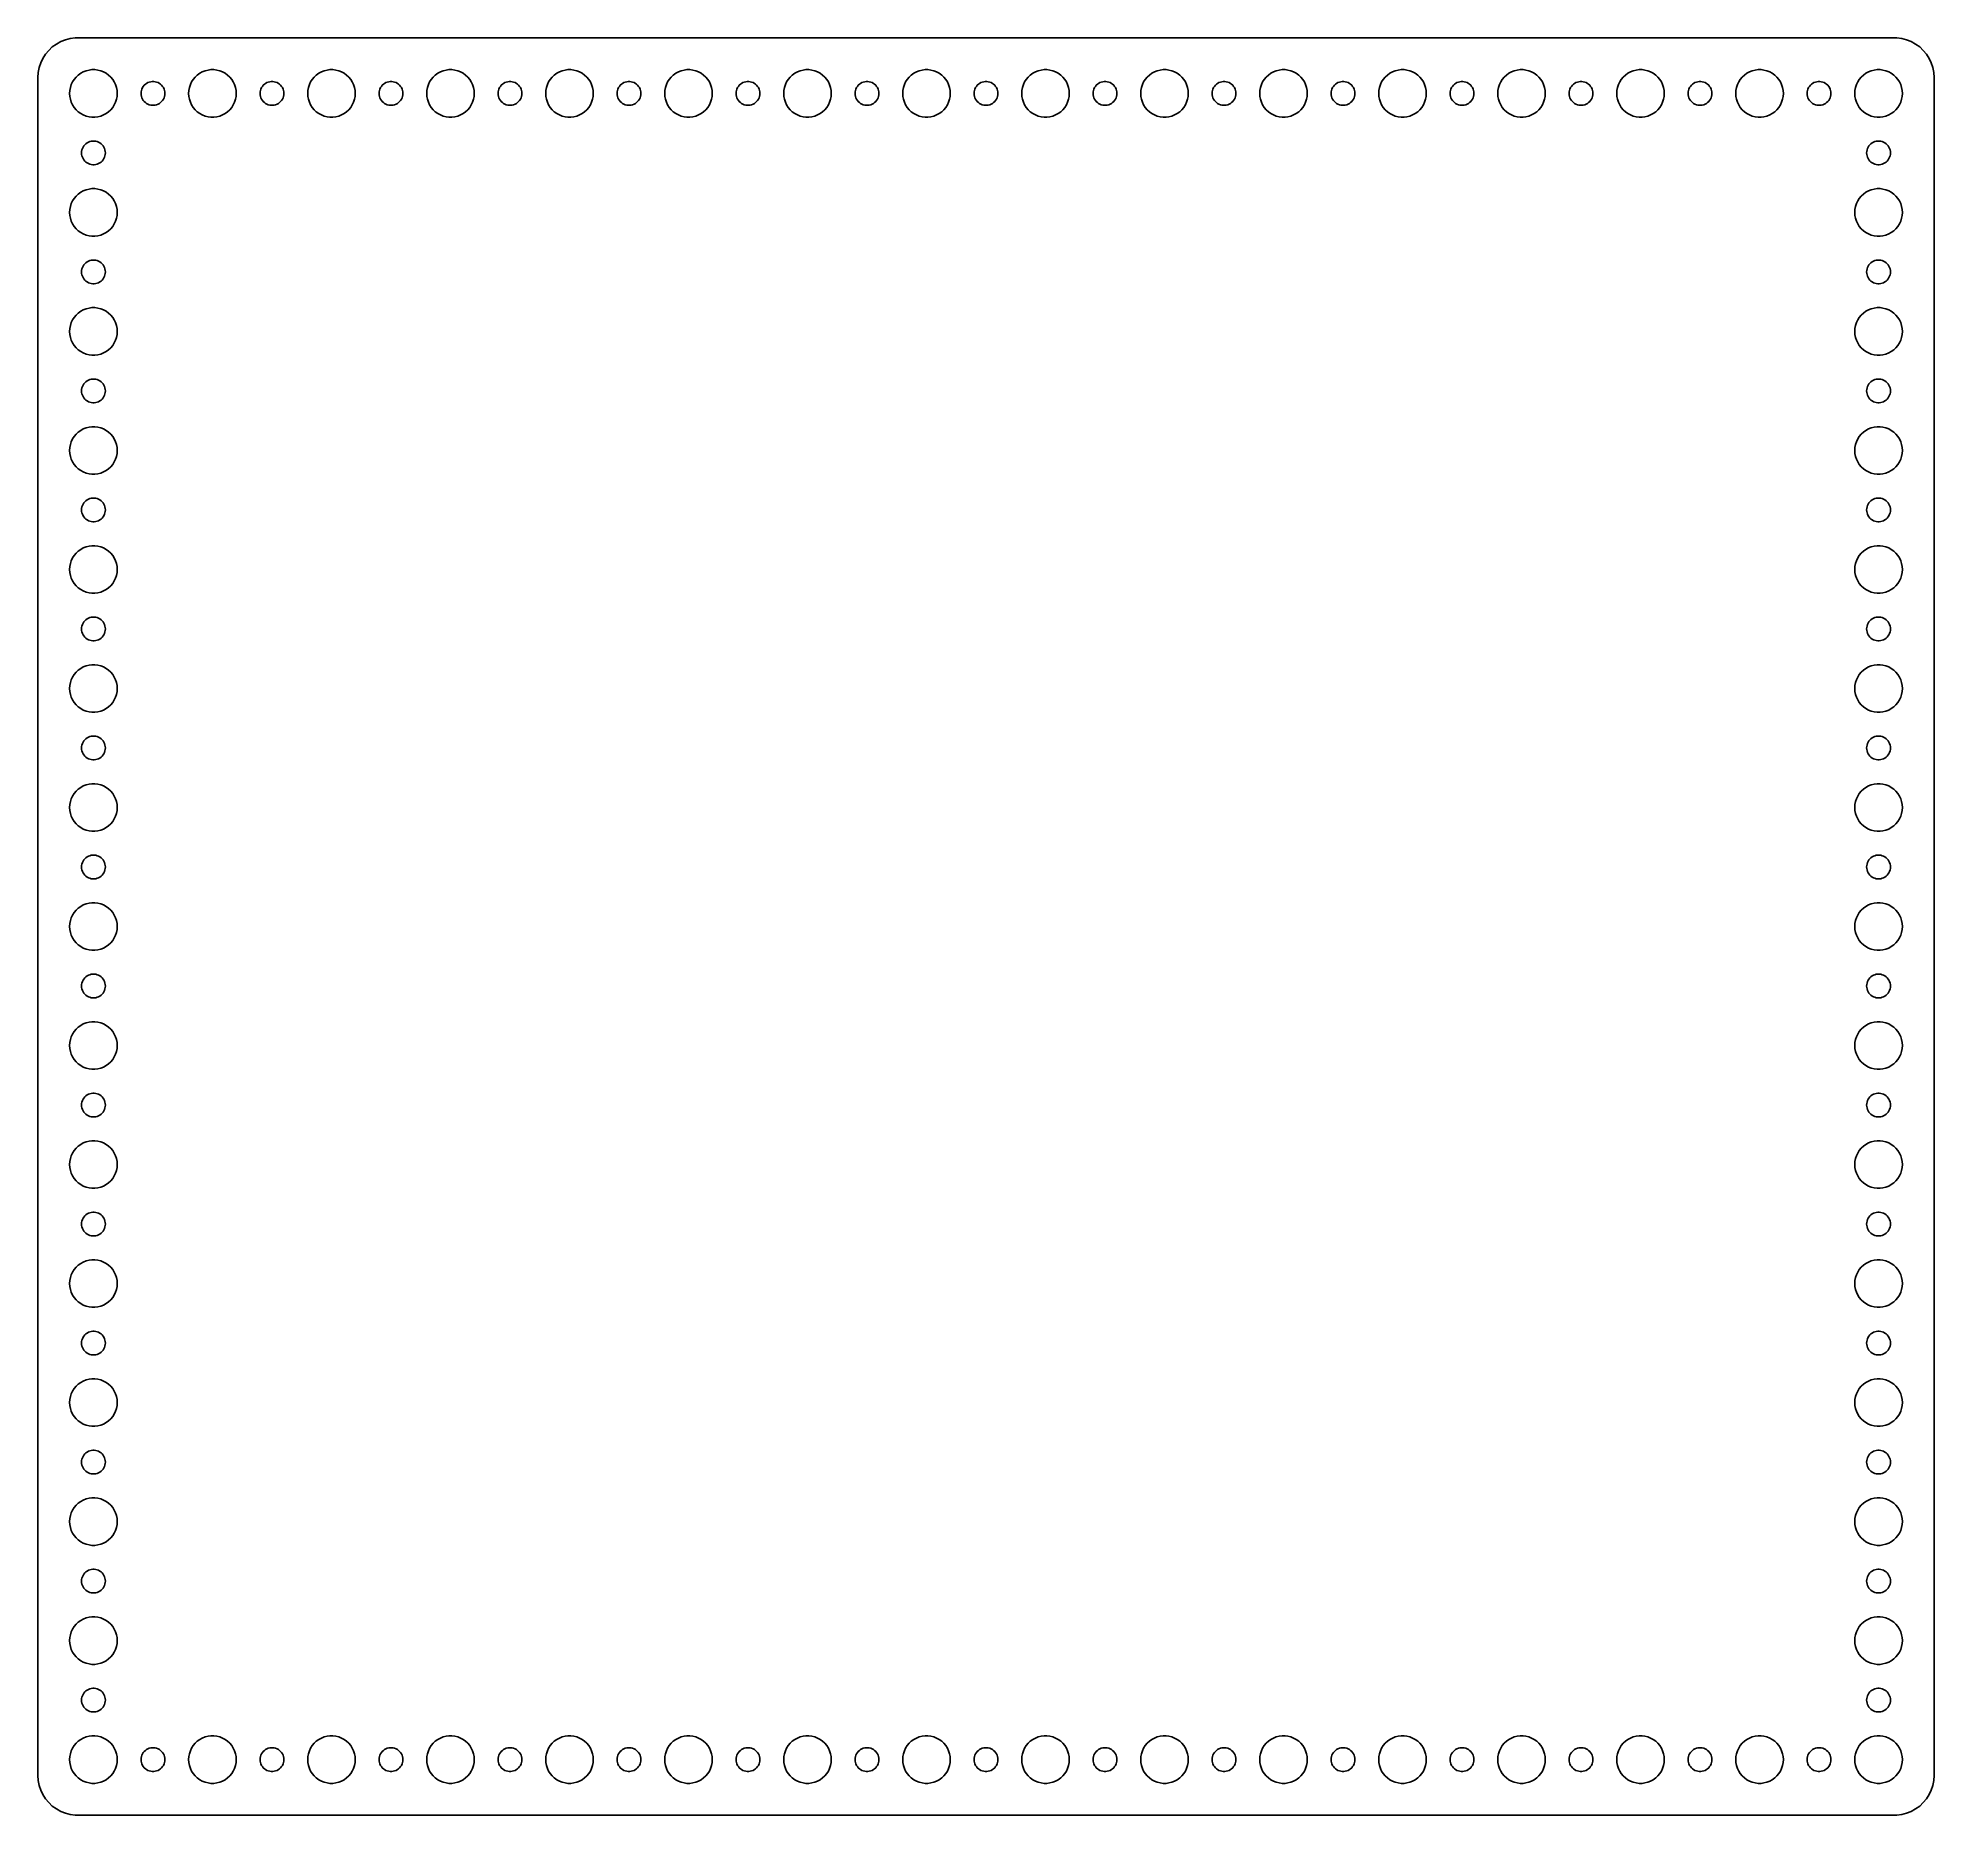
# Model space of a CAD drawing. Header units: metres. Extents: x -120 to 120, y -112 to 112.
import ezdxf

# ---------------------------------------------------------------- set-up
doc = ezdxf.new("R2010")
doc.units = ezdxf.units.M

msp = doc.modelspace()

# ---------------------------------------------------------------- linework, layer by layer
for p, q in [((-118.145, 110.423), (-118.545, 109.939)), ((-117.687, 110.853), (-118.145, 110.423)), ((-117.179, 111.222), (-117.687, 110.853)), ((-116.629, 111.524), (-117.179, 111.222)), ((-116.045, 111.755), (-116.629, 111.524)), ((-115.437, 111.911), (-116.045, 111.755)), ((-114.814, 111.99), (-115.437, 111.911)), ((114.814, 111.99), (-114.814, 111.99)), ((115.437, 111.911), (114.814, 111.99)), ((116.045, 111.755), (115.437, 111.911)), ((116.629, 111.524), (116.045, 111.755)), ((117.179, 111.222), (116.629, 111.524)), ((117.687, 110.853), (117.179, 111.222)), ((118.145, 110.423), (117.687, 110.853)), ((118.545, 109.939), (118.145, 110.423)), ((-119.461, 107.627), (-119.5, 107)), ((-119.343, 108.243), (-119.461, 107.627)), ((-119.149, 108.841), (-119.343, 108.243)), ((-118.882, 109.409), (-119.149, 108.841)), ((-118.545, 109.939), (-118.882, 109.409)), ((-114.107, 107.533), (-113.777, 107.714)), ((-113.777, 107.714), (-113.427, 107.853)), ((-113.427, 107.853), (-113.062, 107.947)), ((-113.062, 107.947), (-112.688, 107.994)), ((-112.688, 107.994), (-112.312, 107.994)), ((-112.312, 107.994), (-111.938, 107.947)), ((-111.938, 107.947), (-111.573, 107.853)), ((-111.573, 107.853), (-111.223, 107.714)), ((-111.223, 107.714), (-110.893, 107.533)), ((-99.1075, 107.533), (-98.7773, 107.714)), ((-98.7773, 107.714), (-98.427, 107.853)), ((-98.427, 107.853), (-98.0621, 107.947)), ((-98.0621, 107.947), (-97.6884, 107.994)), ((-97.6884, 107.994), (-97.3116, 107.994)), ((-97.3116, 107.994), (-96.9379, 107.947)), ((-96.9379, 107.947), (-96.573, 107.853)), ((-96.573, 107.853), (-96.2227, 107.714)), ((-96.2227, 107.714), (-95.8925, 107.533)), ((-84.1075, 107.533), (-83.7773, 107.714)), ((-83.7773, 107.714), (-83.427, 107.853)), ((-83.427, 107.853), (-83.0621, 107.947)), ((-83.0621, 107.947), (-82.6884, 107.994)), ((-82.6884, 107.994), (-82.3116, 107.994)), ((-82.3116, 107.994), (-81.9379, 107.947)), ((-81.9379, 107.947), (-81.573, 107.853)), ((-81.573, 107.853), (-81.2227, 107.714)), ((-81.2227, 107.714), (-80.8925, 107.533)), ((-69.1075, 107.533), (-68.7773, 107.714)), ((-68.7773, 107.714), (-68.427, 107.853)), ((-68.427, 107.853), (-68.0621, 107.947)), ((-68.0621, 107.947), (-67.6884, 107.994)), ((-67.6884, 107.994), (-67.3116, 107.994)), ((-67.3116, 107.994), (-66.9379, 107.947)), ((-66.9379, 107.947), (-66.573, 107.853)), ((-66.573, 107.853), (-66.2227, 107.714)), ((-66.2227, 107.714), (-65.8925, 107.533)), ((-54.1075, 107.533), (-53.7773, 107.714)), ((-53.7773, 107.714), (-53.427, 107.853)), ((-53.427, 107.853), (-53.0621, 107.947)), ((-53.0621, 107.947), (-52.6884, 107.994)), ((-52.6884, 107.994), (-52.3116, 107.994)), ((-52.3116, 107.994), (-51.9379, 107.947)), ((-51.9379, 107.947), (-51.5729, 107.853)), ((-51.5729, 107.853), (-51.2227, 107.714)), ((-51.2227, 107.714), (-50.8925, 107.533)), ((-39.1075, 107.533), (-38.7773, 107.714)), ((-38.7773, 107.714), (-38.427, 107.853)), ((-38.427, 107.853), (-38.0621, 107.947)), ((-38.0621, 107.947), (-37.6884, 107.994)), ((-37.6884, 107.994), (-37.3116, 107.994)), ((-37.3116, 107.994), (-36.9379, 107.947)), ((-36.9379, 107.947), (-36.5729, 107.853)), ((-36.5729, 107.853), (-36.2227, 107.714)), ((-36.2227, 107.714), (-35.8925, 107.533)), ((-24.1075, 107.533), (-23.7773, 107.714)), ((-23.7773, 107.714), (-23.427, 107.853)), ((-23.427, 107.853), (-23.0621, 107.947)), ((-23.0621, 107.947), (-22.6884, 107.994)), ((-22.6884, 107.994), (-22.3116, 107.994)), ((-22.3116, 107.994), (-21.9379, 107.947)), ((-21.9379, 107.947), (-21.5729, 107.853)), ((-21.5729, 107.853), (-21.2227, 107.714)), ((-21.2227, 107.714), (-20.8925, 107.533)), ((-9.10747, 107.533), (-8.77733, 107.714)), ((-8.77733, 107.714), (-8.42705, 107.853)), ((-8.42705, 107.853), (-8.06213, 107.947)), ((-8.06213, 107.947), (-7.68837, 107.994)), ((-7.68837, 107.994), (-7.31161, 107.994)), ((-7.31161, 107.994), (-6.93785, 107.947)), ((-6.93785, 107.947), (-6.57294, 107.853)), ((-6.57294, 107.853), (-6.22266, 107.714)), ((-6.22266, 107.714), (-5.89252, 107.533)), ((5.89252, 107.533), (6.22266, 107.714)), ((6.22266, 107.714), (6.57294, 107.853)), ((6.57294, 107.853), (6.93785, 107.947)), ((6.93785, 107.947), (7.31161, 107.994)), ((7.31161, 107.994), (7.68837, 107.994)), ((7.68837, 107.994), (8.06213, 107.947)), ((8.06213, 107.947), (8.42705, 107.853)), ((8.42705, 107.853), (8.77733, 107.714)), ((8.77733, 107.714), (9.10747, 107.533)), ((20.8925, 107.533), (21.2227, 107.714)), ((21.2227, 107.714), (21.5729, 107.853)), ((21.5729, 107.853), (21.9379, 107.947)), ((21.9379, 107.947), (22.3116, 107.994)), ((22.3116, 107.994), (22.6884, 107.994)), ((22.6884, 107.994), (23.0621, 107.947)), ((23.0621, 107.947), (23.427, 107.853)), ((23.427, 107.853), (23.7773, 107.714)), ((23.7773, 107.714), (24.1075, 107.533)), ((35.8925, 107.533), (36.2227, 107.714)), ((36.2227, 107.714), (36.5729, 107.853)), ((36.5729, 107.853), (36.9379, 107.947)), ((36.9379, 107.947), (37.3116, 107.994)), ((37.3116, 107.994), (37.6884, 107.994)), ((37.6884, 107.994), (38.0621, 107.947)), ((38.0621, 107.947), (38.427, 107.853)), ((38.427, 107.853), (38.7773, 107.714)), ((38.7773, 107.714), (39.1075, 107.533)), ((50.8925, 107.533), (51.2227, 107.714)), ((51.2227, 107.714), (51.5729, 107.853)), ((51.5729, 107.853), (51.9379, 107.947)), ((51.9379, 107.947), (52.3116, 107.994)), ((52.3116, 107.994), (52.6884, 107.994)), ((52.6884, 107.994), (53.0621, 107.947)), ((53.0621, 107.947), (53.427, 107.853)), ((53.427, 107.853), (53.7773, 107.714)), ((53.7773, 107.714), (54.1075, 107.533)), ((65.8925, 107.533), (66.2227, 107.714)), ((66.2227, 107.714), (66.573, 107.853)), ((66.573, 107.853), (66.9379, 107.947)), ((66.9379, 107.947), (67.3116, 107.994)), ((67.3116, 107.994), (67.6884, 107.994)), ((67.6884, 107.994), (68.0621, 107.947)), ((68.0621, 107.947), (68.427, 107.853)), ((68.427, 107.853), (68.7773, 107.714)), ((68.7773, 107.714), (69.1075, 107.533)), ((80.8925, 107.533), (81.2227, 107.714)), ((81.2227, 107.714), (81.573, 107.853)), ((81.573, 107.853), (81.9379, 107.947)), ((81.9379, 107.947), (82.3116, 107.994)), ((82.3116, 107.994), (82.6884, 107.994)), ((82.6884, 107.994), (83.0621, 107.947)), ((83.0621, 107.947), (83.427, 107.853)), ((83.427, 107.853), (83.7773, 107.714)), ((83.7773, 107.714), (84.1075, 107.533)), ((95.8925, 107.533), (96.2227, 107.714)), ((96.2227, 107.714), (96.573, 107.853)), ((96.573, 107.853), (96.9379, 107.947)), ((96.9379, 107.947), (97.3116, 107.994)), ((97.3116, 107.994), (97.6884, 107.994)), ((97.6884, 107.994), (98.0621, 107.947)), ((98.0621, 107.947), (98.427, 107.853)), ((98.427, 107.853), (98.7773, 107.714)), ((98.7773, 107.714), (99.1075, 107.533)), ((110.893, 107.533), (111.223, 107.714)), ((111.223, 107.714), (111.573, 107.853)), ((111.573, 107.853), (111.938, 107.947)), ((111.938, 107.947), (112.312, 107.994)), ((112.312, 107.994), (112.688, 107.994)), ((112.688, 107.994), (113.062, 107.947)), ((113.062, 107.947), (113.427, 107.853)), ((113.427, 107.853), (113.777, 107.714)), ((113.777, 107.714), (114.107, 107.533)), ((118.882, 109.409), (118.545, 109.939)), ((119.149, 108.841), (118.882, 109.409)), ((119.343, 108.243), (119.149, 108.841)), ((119.461, 107.627), (119.343, 108.243)), ((119.5, 107), (119.461, 107.627)), ((-119.5, 107), (-119.5, -107)), ((-115.5, 105), (-115.476, 105.376)), ((-115.476, 105.376), (-115.406, 105.746)), ((-115.406, 105.746), (-115.289, 106.104)), ((-115.289, 106.104), (-115.129, 106.445)), ((-115.129, 106.445), (-114.927, 106.763)), ((-114.927, 106.763), (-114.687, 107.054)), ((-114.687, 107.054), (-114.412, 107.312)), ((-114.412, 107.312), (-114.107, 107.533)), ((-110.893, 107.533), (-110.588, 107.312)), ((-110.588, 107.312), (-110.313, 107.054)), ((-110.313, 107.054), (-110.073, 106.763)), ((-110.073, 106.763), (-109.871, 106.445)), ((-109.871, 106.445), (-109.711, 106.104)), ((-109.711, 106.104), (-109.594, 105.746)), ((-109.594, 105.746), (-109.524, 105.376)), ((-109.524, 105.376), (-109.5, 105)), ((-106.5, 105), (-106.488, 105.188)), ((-106.488, 105.188), (-106.453, 105.373)), ((-106.453, 105.373), (-106.395, 105.552)), ((-106.395, 105.552), (-106.314, 105.723)), ((-106.314, 105.723), (-106.214, 105.882)), ((-106.214, 105.882), (-106.093, 106.027)), ((-106.093, 106.027), (-105.956, 106.156)), ((-105.956, 106.156), (-105.804, 106.266)), ((-105.804, 106.266), (-105.639, 106.357)), ((-105.639, 106.357), (-105.464, 106.427)), ((-105.464, 106.427), (-105.281, 106.473)), ((-105.281, 106.473), (-105.094, 106.497)), ((-105.094, 106.497), (-104.906, 106.497)), ((-104.906, 106.497), (-104.719, 106.473)), ((-104.719, 106.473), (-104.536, 106.427)), ((-104.536, 106.427), (-104.361, 106.357)), ((-104.361, 106.357), (-104.196, 106.266)), ((-104.196, 106.266), (-104.044, 106.156)), ((-104.044, 106.156), (-103.907, 106.027)), ((-103.907, 106.027), (-103.786, 105.882)), ((-103.786, 105.882), (-103.686, 105.723)), ((-103.686, 105.723), (-103.605, 105.552)), ((-103.605, 105.552), (-103.547, 105.373)), ((-103.547, 105.373), (-103.512, 105.188)), ((-103.512, 105.188), (-103.5, 105)), ((-100.5, 105), (-100.476, 105.376)), ((-100.476, 105.376), (-100.406, 105.746)), ((-100.406, 105.746), (-100.289, 106.104)), ((-100.289, 106.104), (-100.129, 106.445)), ((-100.129, 106.445), (-99.927, 106.763)), ((-99.927, 106.763), (-99.6869, 107.054)), ((-99.6869, 107.054), (-99.4123, 107.312)), ((-99.4123, 107.312), (-99.1075, 107.533)), ((-95.8925, 107.533), (-95.5877, 107.312)), ((-95.5877, 107.312), (-95.3131, 107.054)), ((-95.3131, 107.054), (-95.073, 106.763)), ((-95.073, 106.763), (-94.8711, 106.445)), ((-94.8711, 106.445), (-94.7107, 106.104)), ((-94.7107, 106.104), (-94.5943, 105.746)), ((-94.5943, 105.746), (-94.5237, 105.376)), ((-94.5237, 105.376), (-94.5, 105)), ((-91.5, 105), (-91.4882, 105.188)), ((-91.4882, 105.188), (-91.4529, 105.373)), ((-91.4529, 105.373), (-91.3947, 105.552)), ((-91.3947, 105.552), (-91.3145, 105.723)), ((-91.3145, 105.723), (-91.2135, 105.882)), ((-91.2135, 105.882), (-91.0934, 106.027)), ((-91.0934, 106.027), (-90.9561, 106.156)), ((-90.9561, 106.156), (-90.8037, 106.266)), ((-90.8037, 106.266), (-90.6387, 106.357)), ((-90.6387, 106.357), (-90.4635, 106.427)), ((-90.4635, 106.427), (-90.2811, 106.473)), ((-90.2811, 106.473), (-90.0942, 106.497)), ((-90.0942, 106.497), (-89.9058, 106.497)), ((-89.9058, 106.497), (-89.7189, 106.473)), ((-89.7189, 106.473), (-89.5365, 106.427)), ((-89.5365, 106.427), (-89.3613, 106.357)), ((-89.3613, 106.357), (-89.1963, 106.266)), ((-89.1963, 106.266), (-89.0439, 106.156)), ((-89.0439, 106.156), (-88.9065, 106.027)), ((-88.9065, 106.027), (-88.7865, 105.882)), ((-88.7865, 105.882), (-88.6855, 105.723)), ((-88.6855, 105.723), (-88.6053, 105.552)), ((-88.6053, 105.552), (-88.5471, 105.373)), ((-88.5471, 105.373), (-88.5118, 105.188)), ((-88.5118, 105.188), (-88.5, 105)), ((-85.5, 105), (-85.4763, 105.376)), ((-85.4763, 105.376), (-85.4057, 105.746)), ((-85.4057, 105.746), (-85.2893, 106.104)), ((-85.2893, 106.104), (-85.1289, 106.445)), ((-85.1289, 106.445), (-84.927, 106.763)), ((-84.927, 106.763), (-84.6869, 107.054)), ((-84.6869, 107.054), (-84.4123, 107.312)), ((-84.4123, 107.312), (-84.1075, 107.533)), ((-80.8925, 107.533), (-80.5877, 107.312)), ((-80.5877, 107.312), (-80.3131, 107.054)), ((-80.3131, 107.054), (-80.073, 106.763)), ((-80.073, 106.763), (-79.8711, 106.445)), ((-79.8711, 106.445), (-79.7107, 106.104)), ((-79.7107, 106.104), (-79.5943, 105.746)), ((-79.5943, 105.746), (-79.5237, 105.376)), ((-79.5237, 105.376), (-79.5, 105)), ((-76.5, 105), (-76.4882, 105.188)), ((-76.4882, 105.188), (-76.4529, 105.373)), ((-76.4529, 105.373), (-76.3947, 105.552)), ((-76.3947, 105.552), (-76.3145, 105.723)), ((-76.3145, 105.723), (-76.2135, 105.882)), ((-76.2135, 105.882), (-76.0934, 106.027)), ((-76.0934, 106.027), (-75.9561, 106.156)), ((-75.9561, 106.156), (-75.8037, 106.266)), ((-75.8037, 106.266), (-75.6387, 106.357)), ((-75.6387, 106.357), (-75.4635, 106.427)), ((-75.4635, 106.427), (-75.2811, 106.473)), ((-75.2811, 106.473), (-75.0942, 106.497)), ((-75.0942, 106.497), (-74.9058, 106.497)), ((-74.9058, 106.497), (-74.7189, 106.473)), ((-74.7189, 106.473), (-74.5365, 106.427)), ((-74.5365, 106.427), (-74.3613, 106.357)), ((-74.3613, 106.357), (-74.1963, 106.266)), ((-74.1963, 106.266), (-74.0439, 106.156)), ((-74.0439, 106.156), (-73.9065, 106.027)), ((-73.9065, 106.027), (-73.7865, 105.882)), ((-73.7865, 105.882), (-73.6855, 105.723)), ((-73.6855, 105.723), (-73.6053, 105.552)), ((-73.6053, 105.552), (-73.5471, 105.373)), ((-73.5471, 105.373), (-73.5118, 105.188)), ((-73.5118, 105.188), (-73.5, 105)), ((-70.5, 105), (-70.4763, 105.376)), ((-70.4763, 105.376), (-70.4057, 105.746)), ((-70.4057, 105.746), (-70.2893, 106.104)), ((-70.2893, 106.104), (-70.1289, 106.445)), ((-70.1289, 106.445), (-69.927, 106.763)), ((-69.927, 106.763), (-69.6869, 107.054)), ((-69.6869, 107.054), (-69.4123, 107.312)), ((-69.4123, 107.312), (-69.1075, 107.533)), ((-65.8925, 107.533), (-65.5877, 107.312)), ((-65.5877, 107.312), (-65.3131, 107.054)), ((-65.3131, 107.054), (-65.073, 106.763)), ((-65.073, 106.763), (-64.8711, 106.445)), ((-64.8711, 106.445), (-64.7107, 106.104)), ((-64.7107, 106.104), (-64.5943, 105.746)), ((-64.5943, 105.746), (-64.5237, 105.376)), ((-64.5237, 105.376), (-64.5, 105)), ((-61.5, 105), (-61.4882, 105.188)), ((-61.4882, 105.188), (-61.4529, 105.373)), ((-61.4529, 105.373), (-61.3947, 105.552)), ((-61.3947, 105.552), (-61.3145, 105.723)), ((-61.3145, 105.723), (-61.2135, 105.882)), ((-61.2135, 105.882), (-61.0934, 106.027)), ((-61.0934, 106.027), (-60.9561, 106.156)), ((-60.9561, 106.156), (-60.8037, 106.266)), ((-60.8037, 106.266), (-60.6387, 106.357)), ((-60.6387, 106.357), (-60.4635, 106.427)), ((-60.4635, 106.427), (-60.2811, 106.473)), ((-60.2811, 106.473), (-60.0942, 106.497)), ((-60.0942, 106.497), (-59.9058, 106.497)), ((-59.9058, 106.497), (-59.7189, 106.473)), ((-59.7189, 106.473), (-59.5365, 106.427)), ((-59.5365, 106.427), (-59.3613, 106.357)), ((-59.3613, 106.357), (-59.1963, 106.266)), ((-59.1963, 106.266), (-59.0439, 106.156)), ((-59.0439, 106.156), (-58.9065, 106.027)), ((-58.9065, 106.027), (-58.7865, 105.882)), ((-58.7865, 105.882), (-58.6855, 105.723)), ((-58.6855, 105.723), (-58.6053, 105.552)), ((-58.6053, 105.552), (-58.5471, 105.373)), ((-58.5471, 105.373), (-58.5118, 105.188)), ((-58.5118, 105.188), (-58.5, 105)), ((-55.5, 105), (-55.4763, 105.376)), ((-55.4763, 105.376), (-55.4057, 105.746)), ((-55.4057, 105.746), (-55.2893, 106.104)), ((-55.2893, 106.104), (-55.1289, 106.445)), ((-55.1289, 106.445), (-54.927, 106.763)), ((-54.927, 106.763), (-54.6869, 107.054)), ((-54.6869, 107.054), (-54.4123, 107.312)), ((-54.4123, 107.312), (-54.1075, 107.533)), ((-50.8925, 107.533), (-50.5877, 107.312)), ((-50.5877, 107.312), (-50.3131, 107.054)), ((-50.3131, 107.054), (-50.0729, 106.763)), ((-50.0729, 106.763), (-49.8711, 106.445)), ((-49.8711, 106.445), (-49.7107, 106.104)), ((-49.7107, 106.104), (-49.5942, 105.746)), ((-49.5942, 105.746), (-49.5237, 105.376)), ((-49.5237, 105.376), (-49.5, 105)), ((-46.5, 105), (-46.4882, 105.188)), ((-46.4882, 105.188), (-46.4529, 105.373)), ((-46.4529, 105.373), (-46.3947, 105.552)), ((-46.3947, 105.552), (-46.3145, 105.723)), ((-46.3145, 105.723), (-46.2135, 105.882)), ((-46.2135, 105.882), (-46.0934, 106.027)), ((-46.0934, 106.027), (-45.9561, 106.156)), ((-45.9561, 106.156), (-45.8037, 106.266)), ((-45.8037, 106.266), (-45.6387, 106.357)), ((-45.6387, 106.357), (-45.4635, 106.427)), ((-45.4635, 106.427), (-45.2811, 106.473)), ((-45.2811, 106.473), (-45.0942, 106.497)), ((-45.0942, 106.497), (-44.9058, 106.497)), ((-44.9058, 106.497), (-44.7189, 106.473)), ((-44.7189, 106.473), (-44.5365, 106.427)), ((-44.5365, 106.427), (-44.3613, 106.357)), ((-44.3613, 106.357), (-44.1963, 106.266)), ((-44.1963, 106.266), (-44.0439, 106.156)), ((-44.0439, 106.156), (-43.9065, 106.027)), ((-43.9065, 106.027), (-43.7865, 105.882)), ((-43.7865, 105.882), (-43.6855, 105.723)), ((-43.6855, 105.723), (-43.6053, 105.552)), ((-43.6053, 105.552), (-43.5471, 105.373)), ((-43.5471, 105.373), (-43.5118, 105.188)), ((-43.5118, 105.188), (-43.5, 105)), ((-40.5, 105), (-40.4763, 105.376)), ((-40.4763, 105.376), (-40.4057, 105.746)), ((-40.4057, 105.746), (-40.2893, 106.104)), ((-40.2893, 106.104), (-40.1289, 106.445)), ((-40.1289, 106.445), (-39.927, 106.763)), ((-39.927, 106.763), (-39.6869, 107.054)), ((-39.6869, 107.054), (-39.4123, 107.312)), ((-39.4123, 107.312), (-39.1075, 107.533)), ((-35.8925, 107.533), (-35.5877, 107.312)), ((-35.5877, 107.312), (-35.3131, 107.054)), ((-35.3131, 107.054), (-35.0729, 106.763)), ((-35.0729, 106.763), (-34.8711, 106.445)), ((-34.8711, 106.445), (-34.7107, 106.104)), ((-34.7107, 106.104), (-34.5942, 105.746)), ((-34.5942, 105.746), (-34.5237, 105.376)), ((-34.5237, 105.376), (-34.5, 105)), ((-31.5, 105), (-31.4882, 105.188)), ((-31.4882, 105.188), (-31.4529, 105.373)), ((-31.4529, 105.373), (-31.3947, 105.552)), ((-31.3947, 105.552), (-31.3145, 105.723)), ((-31.3145, 105.723), (-31.2135, 105.882)), ((-31.2135, 105.882), (-31.0934, 106.027)), ((-31.0934, 106.027), (-30.9561, 106.156)), ((-30.9561, 106.156), (-30.8037, 106.266)), ((-30.8037, 106.266), (-30.6387, 106.357)), ((-30.6387, 106.357), (-30.4635, 106.427)), ((-30.4635, 106.427), (-30.2811, 106.473)), ((-30.2811, 106.473), (-30.0942, 106.497)), ((-30.0942, 106.497), (-29.9058, 106.497)), ((-29.9058, 106.497), (-29.7189, 106.473)), ((-29.7189, 106.473), (-29.5365, 106.427)), ((-29.5365, 106.427), (-29.3613, 106.357)), ((-29.3613, 106.357), (-29.1963, 106.266)), ((-29.1963, 106.266), (-29.0439, 106.156)), ((-29.0439, 106.156), (-28.9065, 106.027)), ((-28.9065, 106.027), (-28.7865, 105.882)), ((-28.7865, 105.882), (-28.6855, 105.723)), ((-28.6855, 105.723), (-28.6053, 105.552)), ((-28.6053, 105.552), (-28.5471, 105.373)), ((-28.5471, 105.373), (-28.5118, 105.188)), ((-28.5118, 105.188), (-28.5, 105)), ((-25.5, 105), (-25.4763, 105.376)), ((-25.4763, 105.376), (-25.4057, 105.746)), ((-25.4057, 105.746), (-25.2893, 106.104)), ((-25.2893, 106.104), (-25.1289, 106.445)), ((-25.1289, 106.445), (-24.927, 106.763)), ((-24.927, 106.763), (-24.6869, 107.054)), ((-24.6869, 107.054), (-24.4123, 107.312)), ((-24.4123, 107.312), (-24.1075, 107.533)), ((-20.8925, 107.533), (-20.5877, 107.312)), ((-20.5877, 107.312), (-20.3131, 107.054)), ((-20.3131, 107.054), (-20.0729, 106.763)), ((-20.0729, 106.763), (-19.8711, 106.445)), ((-19.8711, 106.445), (-19.7107, 106.104)), ((-19.7107, 106.104), (-19.5942, 105.746)), ((-19.5942, 105.746), (-19.5237, 105.376)), ((-19.5237, 105.376), (-19.5, 105)), ((-16.5, 105), (-16.4882, 105.188)), ((-16.4882, 105.188), (-16.4529, 105.373)), ((-16.4529, 105.373), (-16.3947, 105.552)), ((-16.3947, 105.552), (-16.3145, 105.723)), ((-16.3145, 105.723), (-16.2135, 105.882)), ((-16.2135, 105.882), (-16.0934, 106.027)), ((-16.0934, 106.027), (-15.9561, 106.156)), ((-15.9561, 106.156), (-15.8037, 106.266)), ((-15.8037, 106.266), (-15.6387, 106.357)), ((-15.6387, 106.357), (-15.4635, 106.427)), ((-15.4635, 106.427), (-15.2811, 106.473)), ((-15.2811, 106.473), (-15.0942, 106.497)), ((-15.0942, 106.497), (-14.9058, 106.497)), ((-14.9058, 106.497), (-14.7189, 106.473)), ((-14.7189, 106.473), (-14.5365, 106.427)), ((-14.5365, 106.427), (-14.3613, 106.357)), ((-14.3613, 106.357), (-14.1963, 106.266)), ((-14.1963, 106.266), (-14.0439, 106.156)), ((-14.0439, 106.156), (-13.9065, 106.027)), ((-13.9065, 106.027), (-13.7865, 105.882)), ((-13.7865, 105.882), (-13.6855, 105.723)), ((-13.6855, 105.723), (-13.6053, 105.552)), ((-13.6053, 105.552), (-13.5471, 105.373)), ((-13.5471, 105.373), (-13.5118, 105.188)), ((-13.5118, 105.188), (-13.5, 105)), ((-10.5, 105), (-10.4763, 105.376)), ((-10.4763, 105.376), (-10.4057, 105.746)), ((-10.4057, 105.746), (-10.2893, 106.104)), ((-10.2893, 106.104), (-10.1289, 106.445)), ((-10.1289, 106.445), (-9.92705, 106.763)), ((-9.92705, 106.763), (-9.6869, 107.054)), ((-9.6869, 107.054), (-9.41226, 107.312)), ((-9.41226, 107.312), (-9.10747, 107.533)), ((-5.89252, 107.533), (-5.58772, 107.312)), ((-5.58772, 107.312), (-5.31308, 107.054)), ((-5.31308, 107.054), (-5.07294, 106.763)), ((-5.07294, 106.763), (-4.87108, 106.445)), ((-4.87108, 106.445), (-4.71066, 106.104)), ((-4.71066, 106.104), (-4.59424, 105.746)), ((-4.59424, 105.746), (-4.52365, 105.376)), ((-4.52365, 105.376), (-4.5, 105)), ((-1.5, 105), (-1.48816, 105.188)), ((-1.48816, 105.188), (-1.45287, 105.373)), ((-1.45287, 105.373), (-1.39465, 105.552)), ((-1.39465, 105.552), (-1.31445, 105.723)), ((-1.31445, 105.723), (-1.21352, 105.882)), ((-1.21352, 105.882), (-1.09344, 106.027)), ((-1.09344, 106.027), (-0.95613, 106.156)), ((-0.95613, 106.156), (-0.80373, 106.266)), ((-0.80373, 106.266), (-0.63866, 106.357)), ((-0.63866, 106.357), (-0.46352, 106.427)), ((-0.46352, 106.427), (-0.28107, 106.473)), ((-0.28107, 106.473), (-0.09418, 106.497)), ((-0.09418, 106.497), (0.09418, 106.497)), ((0.09418, 106.497), (0.28107, 106.473)), ((0.28107, 106.473), (0.46352, 106.427)), ((0.46352, 106.427), (0.63866, 106.357)), ((0.63866, 106.357), (0.80373, 106.266)), ((0.80373, 106.266), (0.95613, 106.156)), ((0.95613, 106.156), (1.09344, 106.027)), ((1.09344, 106.027), (1.21352, 105.882)), ((1.21352, 105.882), (1.31445, 105.723)), ((1.31445, 105.723), (1.39465, 105.552)), ((1.39465, 105.552), (1.45287, 105.373)), ((1.45287, 105.373), (1.48816, 105.188)), ((1.48816, 105.188), (1.5, 105)), ((4.5, 105), (4.52365, 105.376)), ((4.52365, 105.376), (4.59424, 105.746)), ((4.59424, 105.746), (4.71066, 106.104)), ((4.71066, 106.104), (4.87108, 106.445)), ((4.87108, 106.445), (5.07294, 106.763)), ((5.07294, 106.763), (5.31308, 107.054)), ((5.31308, 107.054), (5.58772, 107.312)), ((5.58772, 107.312), (5.89252, 107.533)), ((9.10747, 107.533), (9.41226, 107.312)), ((9.41226, 107.312), (9.6869, 107.054)), ((9.6869, 107.054), (9.92705, 106.763)), ((9.92705, 106.763), (10.1289, 106.445)), ((10.1289, 106.445), (10.2893, 106.104)), ((10.2893, 106.104), (10.4057, 105.746)), ((10.4057, 105.746), (10.4763, 105.376)), ((10.4763, 105.376), (10.5, 105)), ((13.5, 105), (13.5118, 105.188)), ((13.5118, 105.188), (13.5471, 105.373)), ((13.5471, 105.373), (13.6053, 105.552)), ((13.6053, 105.552), (13.6855, 105.723)), ((13.6855, 105.723), (13.7865, 105.882)), ((13.7865, 105.882), (13.9065, 106.027)), ((13.9065, 106.027), (14.0439, 106.156)), ((14.0439, 106.156), (14.1963, 106.266)), ((14.1963, 106.266), (14.3613, 106.357)), ((14.3613, 106.357), (14.5365, 106.427)), ((14.5365, 106.427), (14.7189, 106.473)), ((14.7189, 106.473), (14.9058, 106.497)), ((14.9058, 106.497), (15.0942, 106.497)), ((15.0942, 106.497), (15.2811, 106.473)), ((15.2811, 106.473), (15.4635, 106.427)), ((15.4635, 106.427), (15.6387, 106.357)), ((15.6387, 106.357), (15.8037, 106.266)), ((15.8037, 106.266), (15.9561, 106.156)), ((15.9561, 106.156), (16.0934, 106.027)), ((16.0934, 106.027), (16.2135, 105.882)), ((16.2135, 105.882), (16.3145, 105.723)), ((16.3145, 105.723), (16.3947, 105.552)), ((16.3947, 105.552), (16.4529, 105.373)), ((16.4529, 105.373), (16.4882, 105.188)), ((16.4882, 105.188), (16.5, 105)), ((19.5, 105), (19.5237, 105.376)), ((19.5237, 105.376), (19.5942, 105.746)), ((19.5942, 105.746), (19.7107, 106.104)), ((19.7107, 106.104), (19.8711, 106.445)), ((19.8711, 106.445), (20.0729, 106.763)), ((20.0729, 106.763), (20.3131, 107.054)), ((20.3131, 107.054), (20.5877, 107.312)), ((20.5877, 107.312), (20.8925, 107.533)), ((24.1075, 107.533), (24.4123, 107.312)), ((24.4123, 107.312), (24.6869, 107.054)), ((24.6869, 107.054), (24.927, 106.763)), ((24.927, 106.763), (25.1289, 106.445)), ((25.1289, 106.445), (25.2893, 106.104)), ((25.2893, 106.104), (25.4057, 105.746)), ((25.4057, 105.746), (25.4763, 105.376)), ((25.4763, 105.376), (25.5, 105)), ((28.5, 105), (28.5118, 105.188)), ((28.5118, 105.188), (28.5471, 105.373)), ((28.5471, 105.373), (28.6053, 105.552)), ((28.6053, 105.552), (28.6855, 105.723)), ((28.6855, 105.723), (28.7865, 105.882)), ((28.7865, 105.882), (28.9065, 106.027)), ((28.9065, 106.027), (29.0439, 106.156)), ((29.0439, 106.156), (29.1963, 106.266)), ((29.1963, 106.266), (29.3613, 106.357)), ((29.3613, 106.357), (29.5365, 106.427)), ((29.5365, 106.427), (29.7189, 106.473)), ((29.7189, 106.473), (29.9058, 106.497)), ((29.9058, 106.497), (30.0942, 106.497)), ((30.0942, 106.497), (30.2811, 106.473)), ((30.2811, 106.473), (30.4635, 106.427)), ((30.4635, 106.427), (30.6387, 106.357)), ((30.6387, 106.357), (30.8037, 106.266)), ((30.8037, 106.266), (30.9561, 106.156)), ((30.9561, 106.156), (31.0934, 106.027)), ((31.0934, 106.027), (31.2135, 105.882)), ((31.2135, 105.882), (31.3145, 105.723)), ((31.3145, 105.723), (31.3947, 105.552)), ((31.3947, 105.552), (31.4529, 105.373)), ((31.4529, 105.373), (31.4882, 105.188)), ((31.4882, 105.188), (31.5, 105)), ((34.5, 105), (34.5237, 105.376)), ((34.5237, 105.376), (34.5942, 105.746)), ((34.5942, 105.746), (34.7107, 106.104)), ((34.7107, 106.104), (34.8711, 106.445)), ((34.8711, 106.445), (35.0729, 106.763)), ((35.0729, 106.763), (35.3131, 107.054)), ((35.3131, 107.054), (35.5877, 107.312)), ((35.5877, 107.312), (35.8925, 107.533)), ((39.1075, 107.533), (39.4123, 107.312)), ((39.4123, 107.312), (39.6869, 107.054)), ((39.6869, 107.054), (39.927, 106.763)), ((39.927, 106.763), (40.1289, 106.445)), ((40.1289, 106.445), (40.2893, 106.104)), ((40.2893, 106.104), (40.4057, 105.746)), ((40.4057, 105.746), (40.4763, 105.376)), ((40.4763, 105.376), (40.5, 105)), ((43.5, 105), (43.5118, 105.188)), ((43.5118, 105.188), (43.5471, 105.373)), ((43.5471, 105.373), (43.6053, 105.552)), ((43.6053, 105.552), (43.6855, 105.723)), ((43.6855, 105.723), (43.7865, 105.882)), ((43.7865, 105.882), (43.9065, 106.027)), ((43.9065, 106.027), (44.0439, 106.156)), ((44.0439, 106.156), (44.1963, 106.266)), ((44.1963, 106.266), (44.3613, 106.357)), ((44.3613, 106.357), (44.5365, 106.427)), ((44.5365, 106.427), (44.7189, 106.473)), ((44.7189, 106.473), (44.9058, 106.497)), ((44.9058, 106.497), (45.0942, 106.497)), ((45.0942, 106.497), (45.2811, 106.473)), ((45.2811, 106.473), (45.4635, 106.427)), ((45.4635, 106.427), (45.6387, 106.357)), ((45.6387, 106.357), (45.8037, 106.266)), ((45.8037, 106.266), (45.9561, 106.156)), ((45.9561, 106.156), (46.0934, 106.027)), ((46.0934, 106.027), (46.2135, 105.882)), ((46.2135, 105.882), (46.3145, 105.723)), ((46.3145, 105.723), (46.3947, 105.552)), ((46.3947, 105.552), (46.4529, 105.373)), ((46.4529, 105.373), (46.4882, 105.188)), ((46.4882, 105.188), (46.5, 105)), ((49.5, 105), (49.5237, 105.376)), ((49.5237, 105.376), (49.5942, 105.746)), ((49.5942, 105.746), (49.7107, 106.104)), ((49.7107, 106.104), (49.8711, 106.445)), ((49.8711, 106.445), (50.0729, 106.763)), ((50.0729, 106.763), (50.3131, 107.054)), ((50.3131, 107.054), (50.5877, 107.312)), ((50.5877, 107.312), (50.8925, 107.533)), ((54.1075, 107.533), (54.4123, 107.312)), ((54.4123, 107.312), (54.6869, 107.054)), ((54.6869, 107.054), (54.927, 106.763)), ((54.927, 106.763), (55.1289, 106.445)), ((55.1289, 106.445), (55.2893, 106.104)), ((55.2893, 106.104), (55.4057, 105.746)), ((55.4057, 105.746), (55.4763, 105.376)), ((55.4763, 105.376), (55.5, 105)), ((58.5, 105), (58.5118, 105.188)), ((58.5118, 105.188), (58.5471, 105.373)), ((58.5471, 105.373), (58.6053, 105.552)), ((58.6053, 105.552), (58.6855, 105.723)), ((58.6855, 105.723), (58.7865, 105.882)), ((58.7865, 105.882), (58.9065, 106.027)), ((58.9065, 106.027), (59.0439, 106.156)), ((59.0439, 106.156), (59.1963, 106.266)), ((59.1963, 106.266), (59.3613, 106.357)), ((59.3613, 106.357), (59.5365, 106.427)), ((59.5365, 106.427), (59.7189, 106.473)), ((59.7189, 106.473), (59.9058, 106.497)), ((59.9058, 106.497), (60.0942, 106.497)), ((60.0942, 106.497), (60.2811, 106.473)), ((60.2811, 106.473), (60.4635, 106.427)), ((60.4635, 106.427), (60.6387, 106.357)), ((60.6387, 106.357), (60.8037, 106.266)), ((60.8037, 106.266), (60.9561, 106.156)), ((60.9561, 106.156), (61.0934, 106.027)), ((61.0934, 106.027), (61.2135, 105.882)), ((61.2135, 105.882), (61.3145, 105.723)), ((61.3145, 105.723), (61.3947, 105.552)), ((61.3947, 105.552), (61.4529, 105.373)), ((61.4529, 105.373), (61.4882, 105.188)), ((61.4882, 105.188), (61.5, 105)), ((64.5, 105), (64.5237, 105.376)), ((64.5237, 105.376), (64.5943, 105.746)), ((64.5943, 105.746), (64.7107, 106.104)), ((64.7107, 106.104), (64.8711, 106.445)), ((64.8711, 106.445), (65.073, 106.763)), ((65.073, 106.763), (65.3131, 107.054)), ((65.3131, 107.054), (65.5877, 107.312)), ((65.5877, 107.312), (65.8925, 107.533)), ((69.1075, 107.533), (69.4123, 107.312)), ((69.4123, 107.312), (69.6869, 107.054)), ((69.6869, 107.054), (69.927, 106.763)), ((69.927, 106.763), (70.1289, 106.445)), ((70.1289, 106.445), (70.2893, 106.104)), ((70.2893, 106.104), (70.4057, 105.746)), ((70.4057, 105.746), (70.4763, 105.376)), ((70.4763, 105.376), (70.5, 105)), ((73.5, 105), (73.5118, 105.188)), ((73.5118, 105.188), (73.5471, 105.373)), ((73.5471, 105.373), (73.6053, 105.552)), ((73.6053, 105.552), (73.6855, 105.723)), ((73.6855, 105.723), (73.7865, 105.882)), ((73.7865, 105.882), (73.9065, 106.027)), ((73.9065, 106.027), (74.0439, 106.156)), ((74.0439, 106.156), (74.1963, 106.266)), ((74.1963, 106.266), (74.3613, 106.357)), ((74.3613, 106.357), (74.5365, 106.427)), ((74.5365, 106.427), (74.7189, 106.473)), ((74.7189, 106.473), (74.9058, 106.497)), ((74.9058, 106.497), (75.0942, 106.497)), ((75.0942, 106.497), (75.2811, 106.473)), ((75.2811, 106.473), (75.4635, 106.427)), ((75.4635, 106.427), (75.6387, 106.357)), ((75.6387, 106.357), (75.8037, 106.266)), ((75.8037, 106.266), (75.9561, 106.156)), ((75.9561, 106.156), (76.0934, 106.027)), ((76.0934, 106.027), (76.2135, 105.882)), ((76.2135, 105.882), (76.3145, 105.723)), ((76.3145, 105.723), (76.3947, 105.552)), ((76.3947, 105.552), (76.4529, 105.373)), ((76.4529, 105.373), (76.4882, 105.188)), ((76.4882, 105.188), (76.5, 105)), ((79.5, 105), (79.5237, 105.376)), ((79.5237, 105.376), (79.5943, 105.746)), ((79.5943, 105.746), (79.7107, 106.104)), ((79.7107, 106.104), (79.8711, 106.445)), ((79.8711, 106.445), (80.073, 106.763)), ((80.073, 106.763), (80.3131, 107.054)), ((80.3131, 107.054), (80.5877, 107.312)), ((80.5877, 107.312), (80.8925, 107.533)), ((84.1075, 107.533), (84.4123, 107.312)), ((84.4123, 107.312), (84.6869, 107.054)), ((84.6869, 107.054), (84.927, 106.763)), ((84.927, 106.763), (85.1289, 106.445)), ((85.1289, 106.445), (85.2893, 106.104)), ((85.2893, 106.104), (85.4057, 105.746)), ((85.4057, 105.746), (85.4763, 105.376)), ((85.4763, 105.376), (85.5, 105)), ((88.5, 105), (88.5118, 105.188)), ((88.5118, 105.188), (88.5471, 105.373)), ((88.5471, 105.373), (88.6053, 105.552)), ((88.6053, 105.552), (88.6855, 105.723)), ((88.6855, 105.723), (88.7865, 105.882)), ((88.7865, 105.882), (88.9065, 106.027)), ((88.9065, 106.027), (89.0439, 106.156)), ((89.0439, 106.156), (89.1963, 106.266)), ((89.1963, 106.266), (89.3613, 106.357)), ((89.3613, 106.357), (89.5365, 106.427)), ((89.5365, 106.427), (89.7189, 106.473)), ((89.7189, 106.473), (89.9058, 106.497)), ((89.9058, 106.497), (90.0942, 106.497)), ((90.0942, 106.497), (90.2811, 106.473)), ((90.2811, 106.473), (90.4635, 106.427)), ((90.4635, 106.427), (90.6387, 106.357)), ((90.6387, 106.357), (90.8037, 106.266)), ((90.8037, 106.266), (90.9561, 106.156)), ((90.9561, 106.156), (91.0934, 106.027)), ((91.0934, 106.027), (91.2135, 105.882)), ((91.2135, 105.882), (91.3145, 105.723)), ((91.3145, 105.723), (91.3947, 105.552)), ((91.3947, 105.552), (91.4529, 105.373)), ((91.4529, 105.373), (91.4882, 105.188)), ((91.4882, 105.188), (91.5, 105)), ((94.5, 105), (94.5237, 105.376)), ((94.5237, 105.376), (94.5943, 105.746)), ((94.5943, 105.746), (94.7107, 106.104)), ((94.7107, 106.104), (94.8711, 106.445)), ((94.8711, 106.445), (95.073, 106.763)), ((95.073, 106.763), (95.3131, 107.054)), ((95.3131, 107.054), (95.5877, 107.312)), ((95.5877, 107.312), (95.8925, 107.533)), ((99.1075, 107.533), (99.4123, 107.312)), ((99.4123, 107.312), (99.6869, 107.054)), ((99.6869, 107.054), (99.927, 106.763)), ((99.927, 106.763), (100.129, 106.445)), ((100.129, 106.445), (100.289, 106.104)), ((100.289, 106.104), (100.406, 105.746)), ((100.406, 105.746), (100.476, 105.376)), ((100.476, 105.376), (100.5, 105)), ((103.5, 105), (103.512, 105.188)), ((103.512, 105.188), (103.547, 105.373)), ((103.547, 105.373), (103.605, 105.552)), ((103.605, 105.552), (103.686, 105.723)), ((103.686, 105.723), (103.786, 105.882)), ((103.786, 105.882), (103.907, 106.027)), ((103.907, 106.027), (104.044, 106.156)), ((104.044, 106.156), (104.196, 106.266)), ((104.196, 106.266), (104.361, 106.357)), ((104.361, 106.357), (104.536, 106.427)), ((104.536, 106.427), (104.719, 106.473)), ((104.719, 106.473), (104.906, 106.497)), ((104.906, 106.497), (105.094, 106.497)), ((105.094, 106.497), (105.281, 106.473)), ((105.281, 106.473), (105.464, 106.427)), ((105.464, 106.427), (105.639, 106.357)), ((105.639, 106.357), (105.804, 106.266)), ((105.804, 106.266), (105.956, 106.156)), ((105.956, 106.156), (106.093, 106.027)), ((106.093, 106.027), (106.214, 105.882)), ((106.214, 105.882), (106.314, 105.723)), ((106.314, 105.723), (106.395, 105.552)), ((106.395, 105.552), (106.453, 105.373)), ((106.453, 105.373), (106.488, 105.188)), ((106.488, 105.188), (106.5, 105)), ((109.5, 105), (109.524, 105.376)), ((109.524, 105.376), (109.594, 105.746)), ((109.594, 105.746), (109.711, 106.104)), ((109.711, 106.104), (109.871, 106.445)), ((109.871, 106.445), (110.073, 106.763)), ((110.073, 106.763), (110.313, 107.054)), ((110.313, 107.054), (110.588, 107.312)), ((110.588, 107.312), (110.893, 107.533)), ((114.107, 107.533), (114.412, 107.312)), ((114.412, 107.312), (114.687, 107.054)), ((114.687, 107.054), (114.927, 106.763)), ((114.927, 106.763), (115.129, 106.445)), ((115.129, 106.445), (115.289, 106.104)), ((115.289, 106.104), (115.406, 105.746)), ((115.406, 105.746), (115.476, 105.376)), ((115.476, 105.376), (115.5, 105)), ((119.5, -107), (119.5, 107)), ((-115.476, 104.624), (-115.5, 105)), ((-115.406, 104.254), (-115.476, 104.624)), ((-115.289, 103.896), (-115.406, 104.254)), ((-115.129, 103.555), (-115.289, 103.896)), ((-114.927, 103.237), (-115.129, 103.555)), ((-114.687, 102.946), (-114.927, 103.237)), ((-114.412, 102.688), (-114.687, 102.946)), ((-110.313, 102.946), (-110.588, 102.688)), ((-110.073, 103.237), (-110.313, 102.946)), ((-109.871, 103.555), (-110.073, 103.237)), ((-109.711, 103.896), (-109.871, 103.555)), ((-109.594, 104.254), (-109.711, 103.896)), ((-109.524, 104.624), (-109.594, 104.254)), ((-109.5, 105), (-109.524, 104.624)), ((-106.488, 104.812), (-106.5, 105)), ((-106.453, 104.627), (-106.488, 104.812)), ((-106.395, 104.448), (-106.453, 104.627)), ((-106.314, 104.277), (-106.395, 104.448)), ((-106.214, 104.118), (-106.314, 104.277)), ((-106.093, 103.973), (-106.214, 104.118)), ((-105.956, 103.844), (-106.093, 103.973)), ((-105.804, 103.734), (-105.956, 103.844)), ((-105.639, 103.643), (-105.804, 103.734)), ((-105.464, 103.573), (-105.639, 103.643)), ((-105.281, 103.527), (-105.464, 103.573)), ((-105.094, 103.503), (-105.281, 103.527)), ((-104.906, 103.503), (-105.094, 103.503)), ((-104.719, 103.527), (-104.906, 103.503)), ((-104.536, 103.573), (-104.719, 103.527)), ((-104.361, 103.643), (-104.536, 103.573)), ((-104.196, 103.734), (-104.361, 103.643)), ((-104.044, 103.844), (-104.196, 103.734)), ((-103.907, 103.973), (-104.044, 103.844)), ((-103.786, 104.118), (-103.907, 103.973)), ((-103.686, 104.277), (-103.786, 104.118)), ((-103.605, 104.448), (-103.686, 104.277)), ((-103.547, 104.627), (-103.605, 104.448)), ((-103.512, 104.812), (-103.547, 104.627)), ((-103.5, 105), (-103.512, 104.812)), ((-100.476, 104.624), (-100.5, 105)), ((-100.406, 104.254), (-100.476, 104.624)), ((-100.289, 103.896), (-100.406, 104.254)), ((-100.129, 103.555), (-100.289, 103.896)), ((-99.927, 103.237), (-100.129, 103.555)), ((-99.6869, 102.946), (-99.927, 103.237)), ((-99.4123, 102.688), (-99.6869, 102.946)), ((-95.3131, 102.946), (-95.5877, 102.688)), ((-95.073, 103.237), (-95.3131, 102.946)), ((-94.8711, 103.555), (-95.073, 103.237)), ((-94.7107, 103.896), (-94.8711, 103.555)), ((-94.5943, 104.254), (-94.7107, 103.896)), ((-94.5237, 104.624), (-94.5943, 104.254)), ((-94.5, 105), (-94.5237, 104.624)), ((-91.4882, 104.812), (-91.5, 105)), ((-91.4529, 104.627), (-91.4882, 104.812)), ((-91.3947, 104.448), (-91.4529, 104.627)), ((-91.3145, 104.277), (-91.3947, 104.448)), ((-91.2135, 104.118), (-91.3145, 104.277)), ((-91.0934, 103.973), (-91.2135, 104.118)), ((-90.9561, 103.844), (-91.0934, 103.973)), ((-90.8037, 103.734), (-90.9561, 103.844)), ((-90.6387, 103.643), (-90.8037, 103.734)), ((-90.4635, 103.573), (-90.6387, 103.643)), ((-90.2811, 103.527), (-90.4635, 103.573)), ((-90.0942, 103.503), (-90.2811, 103.527)), ((-89.9058, 103.503), (-90.0942, 103.503)), ((-89.7189, 103.527), (-89.9058, 103.503)), ((-89.5365, 103.573), (-89.7189, 103.527)), ((-89.3613, 103.643), (-89.5365, 103.573)), ((-89.1963, 103.734), (-89.3613, 103.643)), ((-89.0439, 103.844), (-89.1963, 103.734)), ((-88.9065, 103.973), (-89.0439, 103.844)), ((-88.7865, 104.118), (-88.9065, 103.973)), ((-88.6855, 104.277), (-88.7865, 104.118)), ((-88.6053, 104.448), (-88.6855, 104.277)), ((-88.5471, 104.627), (-88.6053, 104.448)), ((-88.5118, 104.812), (-88.5471, 104.627)), ((-88.5, 105), (-88.5118, 104.812)), ((-85.4763, 104.624), (-85.5, 105)), ((-85.4057, 104.254), (-85.4763, 104.624)), ((-85.2893, 103.896), (-85.4057, 104.254)), ((-85.1289, 103.555), (-85.2893, 103.896)), ((-84.927, 103.237), (-85.1289, 103.555)), ((-84.6869, 102.946), (-84.927, 103.237)), ((-84.4123, 102.688), (-84.6869, 102.946)), ((-80.3131, 102.946), (-80.5877, 102.688)), ((-80.073, 103.237), (-80.3131, 102.946)), ((-79.8711, 103.555), (-80.073, 103.237)), ((-79.7107, 103.896), (-79.8711, 103.555)), ((-79.5943, 104.254), (-79.7107, 103.896)), ((-79.5237, 104.624), (-79.5943, 104.254)), ((-79.5, 105), (-79.5237, 104.624)), ((-76.4882, 104.812), (-76.5, 105)), ((-76.4529, 104.627), (-76.4882, 104.812)), ((-76.3947, 104.448), (-76.4529, 104.627)), ((-76.3145, 104.277), (-76.3947, 104.448)), ((-76.2135, 104.118), (-76.3145, 104.277)), ((-76.0934, 103.973), (-76.2135, 104.118)), ((-75.9561, 103.844), (-76.0934, 103.973)), ((-75.8037, 103.734), (-75.9561, 103.844)), ((-75.6387, 103.643), (-75.8037, 103.734)), ((-75.4635, 103.573), (-75.6387, 103.643)), ((-75.2811, 103.527), (-75.4635, 103.573)), ((-75.0942, 103.503), (-75.2811, 103.527)), ((-74.9058, 103.503), (-75.0942, 103.503)), ((-74.7189, 103.527), (-74.9058, 103.503)), ((-74.5365, 103.573), (-74.7189, 103.527)), ((-74.3613, 103.643), (-74.5365, 103.573)), ((-74.1963, 103.734), (-74.3613, 103.643)), ((-74.0439, 103.844), (-74.1963, 103.734)), ((-73.9065, 103.973), (-74.0439, 103.844)), ((-73.7865, 104.118), (-73.9065, 103.973)), ((-73.6855, 104.277), (-73.7865, 104.118)), ((-73.6053, 104.448), (-73.6855, 104.277)), ((-73.5471, 104.627), (-73.6053, 104.448)), ((-73.5118, 104.812), (-73.5471, 104.627)), ((-73.5, 105), (-73.5118, 104.812)), ((-70.4763, 104.624), (-70.5, 105)), ((-70.4057, 104.254), (-70.4763, 104.624)), ((-70.2893, 103.896), (-70.4057, 104.254)), ((-70.1289, 103.555), (-70.2893, 103.896)), ((-69.927, 103.237), (-70.1289, 103.555)), ((-69.6869, 102.946), (-69.927, 103.237)), ((-69.4123, 102.688), (-69.6869, 102.946)), ((-65.3131, 102.946), (-65.5877, 102.688)), ((-65.073, 103.237), (-65.3131, 102.946)), ((-64.8711, 103.555), (-65.073, 103.237)), ((-64.7107, 103.896), (-64.8711, 103.555)), ((-64.5943, 104.254), (-64.7107, 103.896)), ((-64.5237, 104.624), (-64.5943, 104.254)), ((-64.5, 105), (-64.5237, 104.624)), ((-61.4882, 104.812), (-61.5, 105)), ((-61.4529, 104.627), (-61.4882, 104.812)), ((-61.3947, 104.448), (-61.4529, 104.627)), ((-61.3145, 104.277), (-61.3947, 104.448)), ((-61.2135, 104.118), (-61.3145, 104.277)), ((-61.0934, 103.973), (-61.2135, 104.118)), ((-60.9561, 103.844), (-61.0934, 103.973)), ((-60.8037, 103.734), (-60.9561, 103.844)), ((-60.6387, 103.643), (-60.8037, 103.734)), ((-60.4635, 103.573), (-60.6387, 103.643)), ((-60.2811, 103.527), (-60.4635, 103.573)), ((-60.0942, 103.503), (-60.2811, 103.527)), ((-59.9058, 103.503), (-60.0942, 103.503)), ((-59.7189, 103.527), (-59.9058, 103.503)), ((-59.5365, 103.573), (-59.7189, 103.527)), ((-59.3613, 103.643), (-59.5365, 103.573)), ((-59.1963, 103.734), (-59.3613, 103.643)), ((-59.0439, 103.844), (-59.1963, 103.734)), ((-58.9065, 103.973), (-59.0439, 103.844)), ((-58.7865, 104.118), (-58.9065, 103.973)), ((-58.6855, 104.277), (-58.7865, 104.118)), ((-58.6053, 104.448), (-58.6855, 104.277)), ((-58.5471, 104.627), (-58.6053, 104.448)), ((-58.5118, 104.812), (-58.5471, 104.627)), ((-58.5, 105), (-58.5118, 104.812)), ((-55.4763, 104.624), (-55.5, 105)), ((-55.4057, 104.254), (-55.4763, 104.624)), ((-55.2893, 103.896), (-55.4057, 104.254)), ((-55.1289, 103.555), (-55.2893, 103.896)), ((-54.927, 103.237), (-55.1289, 103.555)), ((-54.6869, 102.946), (-54.927, 103.237)), ((-54.4123, 102.688), (-54.6869, 102.946)), ((-50.3131, 102.946), (-50.5877, 102.688)), ((-50.0729, 103.237), (-50.3131, 102.946)), ((-49.8711, 103.555), (-50.0729, 103.237)), ((-49.7107, 103.896), (-49.8711, 103.555)), ((-49.5942, 104.254), (-49.7107, 103.896)), ((-49.5237, 104.624), (-49.5942, 104.254)), ((-49.5, 105), (-49.5237, 104.624)), ((-46.4882, 104.812), (-46.5, 105)), ((-46.4529, 104.627), (-46.4882, 104.812)), ((-46.3947, 104.448), (-46.4529, 104.627)), ((-46.3145, 104.277), (-46.3947, 104.448)), ((-46.2135, 104.118), (-46.3145, 104.277)), ((-46.0934, 103.973), (-46.2135, 104.118)), ((-45.9561, 103.844), (-46.0934, 103.973)), ((-45.8037, 103.734), (-45.9561, 103.844)), ((-45.6387, 103.643), (-45.8037, 103.734)), ((-45.4635, 103.573), (-45.6387, 103.643)), ((-45.2811, 103.527), (-45.4635, 103.573)), ((-45.0942, 103.503), (-45.2811, 103.527)), ((-44.9058, 103.503), (-45.0942, 103.503)), ((-44.7189, 103.527), (-44.9058, 103.503)), ((-44.5365, 103.573), (-44.7189, 103.527)), ((-44.3613, 103.643), (-44.5365, 103.573)), ((-44.1963, 103.734), (-44.3613, 103.643)), ((-44.0439, 103.844), (-44.1963, 103.734)), ((-43.9065, 103.973), (-44.0439, 103.844)), ((-43.7865, 104.118), (-43.9065, 103.973)), ((-43.6855, 104.277), (-43.7865, 104.118)), ((-43.6053, 104.448), (-43.6855, 104.277)), ((-43.5471, 104.627), (-43.6053, 104.448)), ((-43.5118, 104.812), (-43.5471, 104.627)), ((-43.5, 105), (-43.5118, 104.812)), ((-40.4763, 104.624), (-40.5, 105)), ((-40.4057, 104.254), (-40.4763, 104.624)), ((-40.2893, 103.896), (-40.4057, 104.254)), ((-40.1289, 103.555), (-40.2893, 103.896)), ((-39.927, 103.237), (-40.1289, 103.555)), ((-39.6869, 102.946), (-39.927, 103.237)), ((-39.4123, 102.688), (-39.6869, 102.946)), ((-35.3131, 102.946), (-35.5877, 102.688)), ((-35.0729, 103.237), (-35.3131, 102.946)), ((-34.8711, 103.555), (-35.0729, 103.237)), ((-34.7107, 103.896), (-34.8711, 103.555)), ((-34.5942, 104.254), (-34.7107, 103.896)), ((-34.5237, 104.624), (-34.5942, 104.254)), ((-34.5, 105), (-34.5237, 104.624)), ((-31.4882, 104.812), (-31.5, 105)), ((-31.4529, 104.627), (-31.4882, 104.812)), ((-31.3947, 104.448), (-31.4529, 104.627)), ((-31.3145, 104.277), (-31.3947, 104.448)), ((-31.2135, 104.118), (-31.3145, 104.277)), ((-31.0934, 103.973), (-31.2135, 104.118)), ((-30.9561, 103.844), (-31.0934, 103.973)), ((-30.8037, 103.734), (-30.9561, 103.844)), ((-30.6387, 103.643), (-30.8037, 103.734)), ((-30.4635, 103.573), (-30.6387, 103.643)), ((-30.2811, 103.527), (-30.4635, 103.573)), ((-30.0942, 103.503), (-30.2811, 103.527)), ((-29.9058, 103.503), (-30.0942, 103.503)), ((-29.7189, 103.527), (-29.9058, 103.503)), ((-29.5365, 103.573), (-29.7189, 103.527)), ((-29.3613, 103.643), (-29.5365, 103.573)), ((-29.1963, 103.734), (-29.3613, 103.643)), ((-29.0439, 103.844), (-29.1963, 103.734)), ((-28.9065, 103.973), (-29.0439, 103.844)), ((-28.7865, 104.118), (-28.9065, 103.973)), ((-28.6855, 104.277), (-28.7865, 104.118)), ((-28.6053, 104.448), (-28.6855, 104.277)), ((-28.5471, 104.627), (-28.6053, 104.448)), ((-28.5118, 104.812), (-28.5471, 104.627)), ((-28.5, 105), (-28.5118, 104.812)), ((-25.4763, 104.624), (-25.5, 105)), ((-25.4057, 104.254), (-25.4763, 104.624)), ((-25.2893, 103.896), (-25.4057, 104.254)), ((-25.1289, 103.555), (-25.2893, 103.896)), ((-24.927, 103.237), (-25.1289, 103.555)), ((-24.6869, 102.946), (-24.927, 103.237)), ((-24.4123, 102.688), (-24.6869, 102.946)), ((-20.3131, 102.946), (-20.5877, 102.688)), ((-20.0729, 103.237), (-20.3131, 102.946)), ((-19.8711, 103.555), (-20.0729, 103.237)), ((-19.7107, 103.896), (-19.8711, 103.555)), ((-19.5942, 104.254), (-19.7107, 103.896)), ((-19.5237, 104.624), (-19.5942, 104.254)), ((-19.5, 105), (-19.5237, 104.624)), ((-16.4882, 104.812), (-16.5, 105)), ((-16.4529, 104.627), (-16.4882, 104.812)), ((-16.3947, 104.448), (-16.4529, 104.627)), ((-16.3145, 104.277), (-16.3947, 104.448)), ((-16.2135, 104.118), (-16.3145, 104.277)), ((-16.0934, 103.973), (-16.2135, 104.118)), ((-15.9561, 103.844), (-16.0934, 103.973)), ((-15.8037, 103.734), (-15.9561, 103.844)), ((-15.6387, 103.643), (-15.8037, 103.734)), ((-15.4635, 103.573), (-15.6387, 103.643)), ((-15.2811, 103.527), (-15.4635, 103.573)), ((-15.0942, 103.503), (-15.2811, 103.527)), ((-14.9058, 103.503), (-15.0942, 103.503)), ((-14.7189, 103.527), (-14.9058, 103.503)), ((-14.5365, 103.573), (-14.7189, 103.527)), ((-14.3613, 103.643), (-14.5365, 103.573)), ((-14.1963, 103.734), (-14.3613, 103.643)), ((-14.0439, 103.844), (-14.1963, 103.734)), ((-13.9065, 103.973), (-14.0439, 103.844)), ((-13.7865, 104.118), (-13.9065, 103.973)), ((-13.6855, 104.277), (-13.7865, 104.118)), ((-13.6053, 104.448), (-13.6855, 104.277)), ((-13.5471, 104.627), (-13.6053, 104.448)), ((-13.5118, 104.812), (-13.5471, 104.627)), ((-13.5, 105), (-13.5118, 104.812)), ((-10.4763, 104.624), (-10.5, 105)), ((-10.4057, 104.254), (-10.4763, 104.624)), ((-10.2893, 103.896), (-10.4057, 104.254)), ((-10.1289, 103.555), (-10.2893, 103.896)), ((-9.92705, 103.237), (-10.1289, 103.555)), ((-9.6869, 102.946), (-9.92705, 103.237)), ((-9.41226, 102.688), (-9.6869, 102.946)), ((-5.31308, 102.946), (-5.58772, 102.688)), ((-5.07294, 103.237), (-5.31308, 102.946)), ((-4.87108, 103.555), (-5.07294, 103.237)), ((-4.71066, 103.896), (-4.87108, 103.555)), ((-4.59424, 104.254), (-4.71066, 103.896)), ((-4.52365, 104.624), (-4.59424, 104.254)), ((-4.5, 105), (-4.52365, 104.624)), ((-1.48816, 104.812), (-1.5, 105)), ((-1.45287, 104.627), (-1.48816, 104.812)), ((-1.39465, 104.448), (-1.45287, 104.627)), ((-1.31445, 104.277), (-1.39465, 104.448)), ((-1.21352, 104.118), (-1.31445, 104.277)), ((-1.09344, 103.973), (-1.21352, 104.118)), ((-0.95613, 103.844), (-1.09344, 103.973)), ((-0.80373, 103.734), (-0.95613, 103.844)), ((-0.63866, 103.643), (-0.80373, 103.734)), ((-0.46352, 103.573), (-0.63866, 103.643)), ((-0.28107, 103.527), (-0.46352, 103.573)), ((-0.09418, 103.503), (-0.28107, 103.527)), ((0.09418, 103.503), (-0.09418, 103.503)), ((0.28107, 103.527), (0.09418, 103.503)), ((0.46352, 103.573), (0.28107, 103.527)), ((0.63866, 103.643), (0.46352, 103.573)), ((0.80373, 103.734), (0.63866, 103.643)), ((0.95613, 103.844), (0.80373, 103.734)), ((1.09344, 103.973), (0.95613, 103.844)), ((1.21352, 104.118), (1.09344, 103.973)), ((1.31445, 104.277), (1.21352, 104.118)), ((1.39465, 104.448), (1.31445, 104.277)), ((1.45287, 104.627), (1.39465, 104.448)), ((1.48816, 104.812), (1.45287, 104.627)), ((1.5, 105), (1.48816, 104.812)), ((4.52365, 104.624), (4.5, 105)), ((4.59424, 104.254), (4.52365, 104.624)), ((4.71066, 103.896), (4.59424, 104.254)), ((4.87108, 103.555), (4.71066, 103.896)), ((5.07294, 103.237), (4.87108, 103.555)), ((5.31308, 102.946), (5.07294, 103.237)), ((5.58772, 102.688), (5.31308, 102.946)), ((9.6869, 102.946), (9.41226, 102.688)), ((9.92705, 103.237), (9.6869, 102.946)), ((10.1289, 103.555), (9.92705, 103.237)), ((10.2893, 103.896), (10.1289, 103.555)), ((10.4057, 104.254), (10.2893, 103.896)), ((10.4763, 104.624), (10.4057, 104.254)), ((10.5, 105), (10.4763, 104.624)), ((13.5118, 104.812), (13.5, 105)), ((13.5471, 104.627), (13.5118, 104.812)), ((13.6053, 104.448), (13.5471, 104.627)), ((13.6855, 104.277), (13.6053, 104.448)), ((13.7865, 104.118), (13.6855, 104.277)), ((13.9065, 103.973), (13.7865, 104.118)), ((14.0439, 103.844), (13.9065, 103.973)), ((14.1963, 103.734), (14.0439, 103.844)), ((14.3613, 103.643), (14.1963, 103.734)), ((14.5365, 103.573), (14.3613, 103.643)), ((14.7189, 103.527), (14.5365, 103.573)), ((14.9058, 103.503), (14.7189, 103.527)), ((15.0942, 103.503), (14.9058, 103.503)), ((15.2811, 103.527), (15.0942, 103.503)), ((15.4635, 103.573), (15.2811, 103.527)), ((15.6387, 103.643), (15.4635, 103.573)), ((15.8037, 103.734), (15.6387, 103.643)), ((15.9561, 103.844), (15.8037, 103.734)), ((16.0934, 103.973), (15.9561, 103.844)), ((16.2135, 104.118), (16.0934, 103.973)), ((16.3145, 104.277), (16.2135, 104.118)), ((16.3947, 104.448), (16.3145, 104.277)), ((16.4529, 104.627), (16.3947, 104.448)), ((16.4882, 104.812), (16.4529, 104.627)), ((16.5, 105), (16.4882, 104.812)), ((19.5237, 104.624), (19.5, 105)), ((19.5942, 104.254), (19.5237, 104.624)), ((19.7107, 103.896), (19.5942, 104.254)), ((19.8711, 103.555), (19.7107, 103.896)), ((20.0729, 103.237), (19.8711, 103.555)), ((20.3131, 102.946), (20.0729, 103.237)), ((20.5877, 102.688), (20.3131, 102.946)), ((24.6869, 102.946), (24.4123, 102.688)), ((24.927, 103.237), (24.6869, 102.946)), ((25.1289, 103.555), (24.927, 103.237)), ((25.2893, 103.896), (25.1289, 103.555)), ((25.4057, 104.254), (25.2893, 103.896)), ((25.4763, 104.624), (25.4057, 104.254)), ((25.5, 105), (25.4763, 104.624)), ((28.5118, 104.812), (28.5, 105)), ((28.5471, 104.627), (28.5118, 104.812)), ((28.6053, 104.448), (28.5471, 104.627)), ((28.6855, 104.277), (28.6053, 104.448)), ((28.7865, 104.118), (28.6855, 104.277)), ((28.9065, 103.973), (28.7865, 104.118)), ((29.0439, 103.844), (28.9065, 103.973)), ((29.1963, 103.734), (29.0439, 103.844)), ((29.3613, 103.643), (29.1963, 103.734)), ((29.5365, 103.573), (29.3613, 103.643)), ((29.7189, 103.527), (29.5365, 103.573)), ((29.9058, 103.503), (29.7189, 103.527)), ((30.0942, 103.503), (29.9058, 103.503)), ((30.2811, 103.527), (30.0942, 103.503)), ((30.4635, 103.573), (30.2811, 103.527)), ((30.6387, 103.643), (30.4635, 103.573)), ((30.8037, 103.734), (30.6387, 103.643)), ((30.9561, 103.844), (30.8037, 103.734)), ((31.0934, 103.973), (30.9561, 103.844)), ((31.2135, 104.118), (31.0934, 103.973)), ((31.3145, 104.277), (31.2135, 104.118)), ((31.3947, 104.448), (31.3145, 104.277)), ((31.4529, 104.627), (31.3947, 104.448)), ((31.4882, 104.812), (31.4529, 104.627)), ((31.5, 105), (31.4882, 104.812)), ((34.5237, 104.624), (34.5, 105)), ((34.5942, 104.254), (34.5237, 104.624)), ((34.7107, 103.896), (34.5942, 104.254)), ((34.8711, 103.555), (34.7107, 103.896)), ((35.0729, 103.237), (34.8711, 103.555)), ((35.3131, 102.946), (35.0729, 103.237)), ((35.5877, 102.688), (35.3131, 102.946)), ((39.6869, 102.946), (39.4123, 102.688)), ((39.927, 103.237), (39.6869, 102.946)), ((40.1289, 103.555), (39.927, 103.237)), ((40.2893, 103.896), (40.1289, 103.555)), ((40.4057, 104.254), (40.2893, 103.896)), ((40.4763, 104.624), (40.4057, 104.254)), ((40.5, 105), (40.4763, 104.624)), ((43.5118, 104.812), (43.5, 105)), ((43.5471, 104.627), (43.5118, 104.812)), ((43.6053, 104.448), (43.5471, 104.627)), ((43.6855, 104.277), (43.6053, 104.448)), ((43.7865, 104.118), (43.6855, 104.277)), ((43.9065, 103.973), (43.7865, 104.118)), ((44.0439, 103.844), (43.9065, 103.973)), ((44.1963, 103.734), (44.0439, 103.844)), ((44.3613, 103.643), (44.1963, 103.734)), ((44.5365, 103.573), (44.3613, 103.643)), ((44.7189, 103.527), (44.5365, 103.573)), ((44.9058, 103.503), (44.7189, 103.527)), ((45.0942, 103.503), (44.9058, 103.503)), ((45.2811, 103.527), (45.0942, 103.503)), ((45.4635, 103.573), (45.2811, 103.527)), ((45.6387, 103.643), (45.4635, 103.573)), ((45.8037, 103.734), (45.6387, 103.643)), ((45.9561, 103.844), (45.8037, 103.734)), ((46.0934, 103.973), (45.9561, 103.844)), ((46.2135, 104.118), (46.0934, 103.973)), ((46.3145, 104.277), (46.2135, 104.118)), ((46.3947, 104.448), (46.3145, 104.277)), ((46.4529, 104.627), (46.3947, 104.448)), ((46.4882, 104.812), (46.4529, 104.627)), ((46.5, 105), (46.4882, 104.812)), ((49.5237, 104.624), (49.5, 105)), ((49.5942, 104.254), (49.5237, 104.624)), ((49.7107, 103.896), (49.5942, 104.254)), ((49.8711, 103.555), (49.7107, 103.896)), ((50.0729, 103.237), (49.8711, 103.555)), ((50.3131, 102.946), (50.0729, 103.237)), ((50.5877, 102.688), (50.3131, 102.946)), ((54.6869, 102.946), (54.4123, 102.688)), ((54.927, 103.237), (54.6869, 102.946)), ((55.1289, 103.555), (54.927, 103.237)), ((55.2893, 103.896), (55.1289, 103.555)), ((55.4057, 104.254), (55.2893, 103.896)), ((55.4763, 104.624), (55.4057, 104.254)), ((55.5, 105), (55.4763, 104.624)), ((58.5118, 104.812), (58.5, 105)), ((58.5471, 104.627), (58.5118, 104.812)), ((58.6053, 104.448), (58.5471, 104.627)), ((58.6855, 104.277), (58.6053, 104.448)), ((58.7865, 104.118), (58.6855, 104.277)), ((58.9065, 103.973), (58.7865, 104.118)), ((59.0439, 103.844), (58.9065, 103.973)), ((59.1963, 103.734), (59.0439, 103.844)), ((59.3613, 103.643), (59.1963, 103.734)), ((59.5365, 103.573), (59.3613, 103.643)), ((59.7189, 103.527), (59.5365, 103.573)), ((59.9058, 103.503), (59.7189, 103.527)), ((60.0942, 103.503), (59.9058, 103.503)), ((60.2811, 103.527), (60.0942, 103.503)), ((60.4635, 103.573), (60.2811, 103.527)), ((60.6387, 103.643), (60.4635, 103.573)), ((60.8037, 103.734), (60.6387, 103.643)), ((60.9561, 103.844), (60.8037, 103.734)), ((61.0934, 103.973), (60.9561, 103.844)), ((61.2135, 104.118), (61.0934, 103.973)), ((61.3145, 104.277), (61.2135, 104.118)), ((61.3947, 104.448), (61.3145, 104.277)), ((61.4529, 104.627), (61.3947, 104.448)), ((61.4882, 104.812), (61.4529, 104.627)), ((61.5, 105), (61.4882, 104.812)), ((64.5237, 104.624), (64.5, 105)), ((64.5943, 104.254), (64.5237, 104.624)), ((64.7107, 103.896), (64.5943, 104.254)), ((64.8711, 103.555), (64.7107, 103.896)), ((65.073, 103.237), (64.8711, 103.555)), ((65.3131, 102.946), (65.073, 103.237)), ((65.5877, 102.688), (65.3131, 102.946)), ((69.6869, 102.946), (69.4123, 102.688)), ((69.927, 103.237), (69.6869, 102.946)), ((70.1289, 103.555), (69.927, 103.237)), ((70.2893, 103.896), (70.1289, 103.555)), ((70.4057, 104.254), (70.2893, 103.896)), ((70.4763, 104.624), (70.4057, 104.254)), ((70.5, 105), (70.4763, 104.624)), ((73.5118, 104.812), (73.5, 105)), ((73.5471, 104.627), (73.5118, 104.812)), ((73.6053, 104.448), (73.5471, 104.627)), ((73.6855, 104.277), (73.6053, 104.448)), ((73.7865, 104.118), (73.6855, 104.277)), ((73.9065, 103.973), (73.7865, 104.118)), ((74.0439, 103.844), (73.9065, 103.973)), ((74.1963, 103.734), (74.0439, 103.844)), ((74.3613, 103.643), (74.1963, 103.734)), ((74.5365, 103.573), (74.3613, 103.643)), ((74.7189, 103.527), (74.5365, 103.573)), ((74.9058, 103.503), (74.7189, 103.527)), ((75.0942, 103.503), (74.9058, 103.503)), ((75.2811, 103.527), (75.0942, 103.503)), ((75.4635, 103.573), (75.2811, 103.527)), ((75.6387, 103.643), (75.4635, 103.573)), ((75.8037, 103.734), (75.6387, 103.643)), ((75.9561, 103.844), (75.8037, 103.734)), ((76.0934, 103.973), (75.9561, 103.844)), ((76.2135, 104.118), (76.0934, 103.973)), ((76.3145, 104.277), (76.2135, 104.118)), ((76.3947, 104.448), (76.3145, 104.277)), ((76.4529, 104.627), (76.3947, 104.448)), ((76.4882, 104.812), (76.4529, 104.627)), ((76.5, 105), (76.4882, 104.812)), ((79.5237, 104.624), (79.5, 105)), ((79.5943, 104.254), (79.5237, 104.624)), ((79.7107, 103.896), (79.5943, 104.254)), ((79.8711, 103.555), (79.7107, 103.896)), ((80.073, 103.237), (79.8711, 103.555)), ((80.3131, 102.946), (80.073, 103.237)), ((80.5877, 102.688), (80.3131, 102.946)), ((84.6869, 102.946), (84.4123, 102.688)), ((84.927, 103.237), (84.6869, 102.946)), ((85.1289, 103.555), (84.927, 103.237)), ((85.2893, 103.896), (85.1289, 103.555)), ((85.4057, 104.254), (85.2893, 103.896)), ((85.4763, 104.624), (85.4057, 104.254)), ((85.5, 105), (85.4763, 104.624)), ((88.5118, 104.812), (88.5, 105)), ((88.5471, 104.627), (88.5118, 104.812)), ((88.6053, 104.448), (88.5471, 104.627)), ((88.6855, 104.277), (88.6053, 104.448)), ((88.7865, 104.118), (88.6855, 104.277)), ((88.9065, 103.973), (88.7865, 104.118)), ((89.0439, 103.844), (88.9065, 103.973)), ((89.1963, 103.734), (89.0439, 103.844)), ((89.3613, 103.643), (89.1963, 103.734)), ((89.5365, 103.573), (89.3613, 103.643)), ((89.7189, 103.527), (89.5365, 103.573)), ((89.9058, 103.503), (89.7189, 103.527)), ((90.0942, 103.503), (89.9058, 103.503)), ((90.2811, 103.527), (90.0942, 103.503)), ((90.4635, 103.573), (90.2811, 103.527)), ((90.6387, 103.643), (90.4635, 103.573)), ((90.8037, 103.734), (90.6387, 103.643)), ((90.9561, 103.844), (90.8037, 103.734)), ((91.0934, 103.973), (90.9561, 103.844)), ((91.2135, 104.118), (91.0934, 103.973)), ((91.3145, 104.277), (91.2135, 104.118)), ((91.3947, 104.448), (91.3145, 104.277)), ((91.4529, 104.627), (91.3947, 104.448)), ((91.4882, 104.812), (91.4529, 104.627)), ((91.5, 105), (91.4882, 104.812)), ((94.5237, 104.624), (94.5, 105)), ((94.5943, 104.254), (94.5237, 104.624)), ((94.7107, 103.896), (94.5943, 104.254)), ((94.8711, 103.555), (94.7107, 103.896)), ((95.073, 103.237), (94.8711, 103.555)), ((95.3131, 102.946), (95.073, 103.237)), ((95.5877, 102.688), (95.3131, 102.946)), ((99.6869, 102.946), (99.4123, 102.688)), ((99.927, 103.237), (99.6869, 102.946)), ((100.129, 103.555), (99.927, 103.237)), ((100.289, 103.896), (100.129, 103.555)), ((100.406, 104.254), (100.289, 103.896)), ((100.476, 104.624), (100.406, 104.254)), ((100.5, 105), (100.476, 104.624)), ((103.512, 104.812), (103.5, 105)), ((103.547, 104.627), (103.512, 104.812)), ((103.605, 104.448), (103.547, 104.627)), ((103.686, 104.277), (103.605, 104.448)), ((103.786, 104.118), (103.686, 104.277)), ((103.907, 103.973), (103.786, 104.118)), ((104.044, 103.844), (103.907, 103.973)), ((104.196, 103.734), (104.044, 103.844)), ((104.361, 103.643), (104.196, 103.734)), ((104.536, 103.573), (104.361, 103.643)), ((104.719, 103.527), (104.536, 103.573)), ((104.906, 103.503), (104.719, 103.527)), ((105.094, 103.503), (104.906, 103.503)), ((105.281, 103.527), (105.094, 103.503)), ((105.464, 103.573), (105.281, 103.527)), ((105.639, 103.643), (105.464, 103.573)), ((105.804, 103.734), (105.639, 103.643)), ((105.956, 103.844), (105.804, 103.734)), ((106.093, 103.973), (105.956, 103.844)), ((106.214, 104.118), (106.093, 103.973)), ((106.314, 104.277), (106.214, 104.118)), ((106.395, 104.448), (106.314, 104.277)), ((106.453, 104.627), (106.395, 104.448)), ((106.488, 104.812), (106.453, 104.627)), ((106.5, 105), (106.488, 104.812)), ((109.524, 104.624), (109.5, 105)), ((109.594, 104.254), (109.524, 104.624)), ((109.711, 103.896), (109.594, 104.254)), ((109.871, 103.555), (109.711, 103.896)), ((110.073, 103.237), (109.871, 103.555)), ((110.313, 102.946), (110.073, 103.237)), ((110.588, 102.688), (110.313, 102.946)), ((114.687, 102.946), (114.412, 102.688)), ((114.927, 103.237), (114.687, 102.946)), ((115.129, 103.555), (114.927, 103.237)), ((115.289, 103.896), (115.129, 103.555)), ((115.406, 104.254), (115.289, 103.896)), ((115.476, 104.624), (115.406, 104.254)), ((115.5, 105), (115.476, 104.624)), ((-114.107, 102.467), (-114.412, 102.688)), ((-113.777, 102.286), (-114.107, 102.467)), ((-113.427, 102.147), (-113.777, 102.286)), ((-113.062, 102.053), (-113.427, 102.147)), ((-112.688, 102.006), (-113.062, 102.053)), ((-112.312, 102.006), (-112.688, 102.006)), ((-111.938, 102.053), (-112.312, 102.006)), ((-111.573, 102.147), (-111.938, 102.053)), ((-111.223, 102.286), (-111.573, 102.147)), ((-110.893, 102.467), (-111.223, 102.286)), ((-110.588, 102.688), (-110.893, 102.467)), ((-99.1075, 102.467), (-99.4123, 102.688)), ((-98.7773, 102.286), (-99.1075, 102.467)), ((-98.427, 102.147), (-98.7773, 102.286)), ((-98.0621, 102.053), (-98.427, 102.147)), ((-97.6884, 102.006), (-98.0621, 102.053)), ((-97.3116, 102.006), (-97.6884, 102.006)), ((-96.9379, 102.053), (-97.3116, 102.006)), ((-96.573, 102.147), (-96.9379, 102.053)), ((-96.2227, 102.286), (-96.573, 102.147)), ((-95.8925, 102.467), (-96.2227, 102.286)), ((-95.5877, 102.688), (-95.8925, 102.467)), ((-84.1075, 102.467), (-84.4123, 102.688)), ((-83.7773, 102.286), (-84.1075, 102.467)), ((-83.427, 102.147), (-83.7773, 102.286)), ((-83.0621, 102.053), (-83.427, 102.147)), ((-82.6884, 102.006), (-83.0621, 102.053)), ((-82.3116, 102.006), (-82.6884, 102.006)), ((-81.9379, 102.053), (-82.3116, 102.006)), ((-81.573, 102.147), (-81.9379, 102.053)), ((-81.2227, 102.286), (-81.573, 102.147)), ((-80.8925, 102.467), (-81.2227, 102.286)), ((-80.5877, 102.688), (-80.8925, 102.467)), ((-69.1075, 102.467), (-69.4123, 102.688)), ((-68.7773, 102.286), (-69.1075, 102.467)), ((-68.427, 102.147), (-68.7773, 102.286)), ((-68.0621, 102.053), (-68.427, 102.147)), ((-67.6884, 102.006), (-68.0621, 102.053)), ((-67.3116, 102.006), (-67.6884, 102.006)), ((-66.9379, 102.053), (-67.3116, 102.006)), ((-66.573, 102.147), (-66.9379, 102.053)), ((-66.2227, 102.286), (-66.573, 102.147)), ((-65.8925, 102.467), (-66.2227, 102.286)), ((-65.5877, 102.688), (-65.8925, 102.467)), ((-54.1075, 102.467), (-54.4123, 102.688)), ((-53.7773, 102.286), (-54.1075, 102.467)), ((-53.427, 102.147), (-53.7773, 102.286)), ((-53.0621, 102.053), (-53.427, 102.147)), ((-52.6884, 102.006), (-53.0621, 102.053)), ((-52.3116, 102.006), (-52.6884, 102.006)), ((-51.9379, 102.053), (-52.3116, 102.006)), ((-51.5729, 102.147), (-51.9379, 102.053)), ((-51.2227, 102.286), (-51.5729, 102.147)), ((-50.8925, 102.467), (-51.2227, 102.286)), ((-50.5877, 102.688), (-50.8925, 102.467)), ((-39.1075, 102.467), (-39.4123, 102.688)), ((-38.7773, 102.286), (-39.1075, 102.467)), ((-38.427, 102.147), (-38.7773, 102.286)), ((-38.0621, 102.053), (-38.427, 102.147)), ((-37.6884, 102.006), (-38.0621, 102.053)), ((-37.3116, 102.006), (-37.6884, 102.006)), ((-36.9379, 102.053), (-37.3116, 102.006)), ((-36.5729, 102.147), (-36.9379, 102.053)), ((-36.2227, 102.286), (-36.5729, 102.147)), ((-35.8925, 102.467), (-36.2227, 102.286)), ((-35.5877, 102.688), (-35.8925, 102.467)), ((-24.1075, 102.467), (-24.4123, 102.688)), ((-23.7773, 102.286), (-24.1075, 102.467)), ((-23.427, 102.147), (-23.7773, 102.286)), ((-23.0621, 102.053), (-23.427, 102.147)), ((-22.6884, 102.006), (-23.0621, 102.053)), ((-22.3116, 102.006), (-22.6884, 102.006)), ((-21.9379, 102.053), (-22.3116, 102.006)), ((-21.5729, 102.147), (-21.9379, 102.053)), ((-21.2227, 102.286), (-21.5729, 102.147)), ((-20.8925, 102.467), (-21.2227, 102.286)), ((-20.5877, 102.688), (-20.8925, 102.467)), ((-9.10747, 102.467), (-9.41226, 102.688)), ((-8.77733, 102.286), (-9.10747, 102.467)), ((-8.42705, 102.147), (-8.77733, 102.286)), ((-8.06213, 102.053), (-8.42705, 102.147)), ((-7.68837, 102.006), (-8.06213, 102.053)), ((-7.31161, 102.006), (-7.68837, 102.006)), ((-6.93785, 102.053), (-7.31161, 102.006)), ((-6.57294, 102.147), (-6.93785, 102.053)), ((-6.22266, 102.286), (-6.57294, 102.147)), ((-5.89252, 102.467), (-6.22266, 102.286)), ((-5.58772, 102.688), (-5.89252, 102.467)), ((5.89252, 102.467), (5.58772, 102.688)), ((6.22266, 102.286), (5.89252, 102.467)), ((6.57294, 102.147), (6.22266, 102.286)), ((6.93785, 102.053), (6.57294, 102.147)), ((7.31161, 102.006), (6.93785, 102.053)), ((7.68837, 102.006), (7.31161, 102.006)), ((8.06213, 102.053), (7.68837, 102.006)), ((8.42705, 102.147), (8.06213, 102.053)), ((8.77733, 102.286), (8.42705, 102.147)), ((9.10747, 102.467), (8.77733, 102.286)), ((9.41226, 102.688), (9.10747, 102.467)), ((20.8925, 102.467), (20.5877, 102.688)), ((21.2227, 102.286), (20.8925, 102.467)), ((21.5729, 102.147), (21.2227, 102.286)), ((21.9379, 102.053), (21.5729, 102.147)), ((22.3116, 102.006), (21.9379, 102.053)), ((22.6884, 102.006), (22.3116, 102.006)), ((23.0621, 102.053), (22.6884, 102.006)), ((23.427, 102.147), (23.0621, 102.053)), ((23.7773, 102.286), (23.427, 102.147)), ((24.1075, 102.467), (23.7773, 102.286)), ((24.4123, 102.688), (24.1075, 102.467)), ((35.8925, 102.467), (35.5877, 102.688)), ((36.2227, 102.286), (35.8925, 102.467)), ((36.5729, 102.147), (36.2227, 102.286)), ((36.9379, 102.053), (36.5729, 102.147)), ((37.3116, 102.006), (36.9379, 102.053)), ((37.6884, 102.006), (37.3116, 102.006)), ((38.0621, 102.053), (37.6884, 102.006)), ((38.427, 102.147), (38.0621, 102.053)), ((38.7773, 102.286), (38.427, 102.147)), ((39.1075, 102.467), (38.7773, 102.286)), ((39.4123, 102.688), (39.1075, 102.467)), ((50.8925, 102.467), (50.5877, 102.688)), ((51.2227, 102.286), (50.8925, 102.467)), ((51.5729, 102.147), (51.2227, 102.286)), ((51.9379, 102.053), (51.5729, 102.147)), ((52.3116, 102.006), (51.9379, 102.053)), ((52.6884, 102.006), (52.3116, 102.006)), ((53.0621, 102.053), (52.6884, 102.006)), ((53.427, 102.147), (53.0621, 102.053)), ((53.7773, 102.286), (53.427, 102.147)), ((54.1075, 102.467), (53.7773, 102.286)), ((54.4123, 102.688), (54.1075, 102.467)), ((65.8925, 102.467), (65.5877, 102.688)), ((66.2227, 102.286), (65.8925, 102.467)), ((66.573, 102.147), (66.2227, 102.286)), ((66.9379, 102.053), (66.573, 102.147)), ((67.3116, 102.006), (66.9379, 102.053)), ((67.6884, 102.006), (67.3116, 102.006)), ((68.0621, 102.053), (67.6884, 102.006)), ((68.427, 102.147), (68.0621, 102.053)), ((68.7773, 102.286), (68.427, 102.147)), ((69.1075, 102.467), (68.7773, 102.286)), ((69.4123, 102.688), (69.1075, 102.467)), ((80.8925, 102.467), (80.5877, 102.688)), ((81.2227, 102.286), (80.8925, 102.467)), ((81.573, 102.147), (81.2227, 102.286)), ((81.9379, 102.053), (81.573, 102.147)), ((82.3116, 102.006), (81.9379, 102.053)), ((82.6884, 102.006), (82.3116, 102.006)), ((83.0621, 102.053), (82.6884, 102.006)), ((83.427, 102.147), (83.0621, 102.053)), ((83.7773, 102.286), (83.427, 102.147)), ((84.1075, 102.467), (83.7773, 102.286)), ((84.4123, 102.688), (84.1075, 102.467)), ((95.8925, 102.467), (95.5877, 102.688)), ((96.2227, 102.286), (95.8925, 102.467)), ((96.573, 102.147), (96.2227, 102.286)), ((96.9379, 102.053), (96.573, 102.147)), ((97.3116, 102.006), (96.9379, 102.053)), ((97.6884, 102.006), (97.3116, 102.006)), ((98.0621, 102.053), (97.6884, 102.006)), ((98.427, 102.147), (98.0621, 102.053)), ((98.7773, 102.286), (98.427, 102.147)), ((99.1075, 102.467), (98.7773, 102.286)), ((99.4123, 102.688), (99.1075, 102.467)), ((110.893, 102.467), (110.588, 102.688)), ((111.223, 102.286), (110.893, 102.467)), ((111.573, 102.147), (111.223, 102.286)), ((111.938, 102.053), (111.573, 102.147)), ((112.312, 102.006), (111.938, 102.053)), ((112.688, 102.006), (112.312, 102.006)), ((113.062, 102.053), (112.688, 102.006)), ((113.427, 102.147), (113.062, 102.053)), ((113.777, 102.286), (113.427, 102.147)), ((114.107, 102.467), (113.777, 102.286)), ((114.412, 102.688), (114.107, 102.467)), ((-113.953, 97.873), (-113.895, 98.0522)), ((-113.895, 98.0522), (-113.814, 98.2226)), ((-113.814, 98.2226), (-113.714, 98.3817)), ((-113.714, 98.3817), (-113.593, 98.5268)), ((-113.593, 98.5268), (-113.456, 98.6558)), ((-113.456, 98.6558), (-113.304, 98.7665)), ((-113.304, 98.7665), (-113.139, 98.8572)), ((-113.139, 98.8572), (-112.964, 98.9266)), ((-112.964, 98.9266), (-112.781, 98.9734)), ((-112.781, 98.9734), (-112.594, 98.997)), ((-112.594, 98.997), (-112.406, 98.997)), ((-112.406, 98.997), (-112.219, 98.9734)), ((-112.219, 98.9734), (-112.036, 98.9266)), ((-112.036, 98.9266), (-111.861, 98.8572)), ((-111.861, 98.8572), (-111.696, 98.7665)), ((-111.696, 98.7665), (-111.544, 98.6558)), ((-111.544, 98.6558), (-111.407, 98.5268)), ((-111.407, 98.5268), (-111.286, 98.3817)), ((-111.286, 98.3817), (-111.186, 98.2226)), ((-111.186, 98.2226), (-111.105, 98.0522)), ((-111.105, 98.0522), (-111.047, 97.873)), ((111.047, 97.873), (111.105, 98.0522)), ((111.105, 98.0522), (111.186, 98.2226)), ((111.186, 98.2226), (111.286, 98.3817)), ((111.286, 98.3817), (111.407, 98.5268)), ((111.407, 98.5268), (111.544, 98.6558)), ((111.544, 98.6558), (111.696, 98.7665)), ((111.696, 98.7665), (111.861, 98.8572)), ((111.861, 98.8572), (112.036, 98.9266)), ((112.036, 98.9266), (112.219, 98.9734)), ((112.219, 98.9734), (112.406, 98.997)), ((112.406, 98.997), (112.594, 98.997)), ((112.594, 98.997), (112.781, 98.9734)), ((112.781, 98.9734), (112.964, 98.9266)), ((112.964, 98.9266), (113.139, 98.8572)), ((113.139, 98.8572), (113.304, 98.7665)), ((113.304, 98.7665), (113.456, 98.6558)), ((113.456, 98.6558), (113.593, 98.5268)), ((113.593, 98.5268), (113.714, 98.3817)), ((113.714, 98.3817), (113.814, 98.2226)), ((113.814, 98.2226), (113.895, 98.0522)), ((113.895, 98.0522), (113.953, 97.873)), ((-114, 97.5), (-113.988, 97.688)), ((-113.988, 97.312), (-114, 97.5)), ((-113.988, 97.688), (-113.953, 97.873)), ((-113.953, 97.127), (-113.988, 97.312)), ((-113.895, 96.9478), (-113.953, 97.127)), ((-113.814, 96.7774), (-113.895, 96.9478)), ((-113.714, 96.6183), (-113.814, 96.7774)), ((-113.593, 96.4732), (-113.714, 96.6183)), ((-113.456, 96.3442), (-113.593, 96.4732)), ((-113.304, 96.2335), (-113.456, 96.3442)), ((-113.139, 96.1428), (-113.304, 96.2335)), ((-112.964, 96.0734), (-113.139, 96.1428)), ((-112.781, 96.0266), (-112.964, 96.0734)), ((-112.594, 96.003), (-112.781, 96.0266)), ((-112.406, 96.003), (-112.594, 96.003)), ((-112.219, 96.0266), (-112.406, 96.003)), ((-112.036, 96.0734), (-112.219, 96.0266)), ((-111.861, 96.1428), (-112.036, 96.0734)), ((-111.696, 96.2335), (-111.861, 96.1428)), ((-111.544, 96.3442), (-111.696, 96.2335)), ((-111.407, 96.4732), (-111.544, 96.3442)), ((-111.286, 96.6183), (-111.407, 96.4732)), ((-111.186, 96.7774), (-111.286, 96.6183)), ((-111.105, 96.9478), (-111.186, 96.7774)), ((-111.047, 97.127), (-111.105, 96.9478)), ((-111.047, 97.873), (-111.012, 97.688)), ((-111.012, 97.312), (-111.047, 97.127)), ((-111.012, 97.688), (-111, 97.5)), ((-111, 97.5), (-111.012, 97.312)), ((111, 97.5), (111.012, 97.688)), ((111.012, 97.312), (111, 97.5)), ((111.012, 97.688), (111.047, 97.873)), ((111.047, 97.127), (111.012, 97.312)), ((111.105, 96.9478), (111.047, 97.127)), ((111.186, 96.7774), (111.105, 96.9478)), ((111.286, 96.6183), (111.186, 96.7774)), ((111.407, 96.4732), (111.286, 96.6183)), ((111.544, 96.3442), (111.407, 96.4732)), ((111.696, 96.2335), (111.544, 96.3442)), ((111.861, 96.1428), (111.696, 96.2335)), ((112.036, 96.0734), (111.861, 96.1428)), ((112.219, 96.0266), (112.036, 96.0734)), ((112.406, 96.003), (112.219, 96.0266)), ((112.594, 96.003), (112.406, 96.003)), ((112.781, 96.0266), (112.594, 96.003)), ((112.964, 96.0734), (112.781, 96.0266)), ((113.139, 96.1428), (112.964, 96.0734)), ((113.304, 96.2335), (113.139, 96.1428)), ((113.456, 96.3442), (113.304, 96.2335)), ((113.593, 96.4732), (113.456, 96.3442)), ((113.714, 96.6183), (113.593, 96.4732)), ((113.814, 96.7774), (113.714, 96.6183)), ((113.895, 96.9478), (113.814, 96.7774)), ((113.953, 97.127), (113.895, 96.9478)), ((113.953, 97.873), (113.988, 97.688)), ((113.988, 97.312), (113.953, 97.127)), ((113.988, 97.688), (114, 97.5)), ((114, 97.5), (113.988, 97.312)), ((-115.406, 90.7461), (-115.289, 91.1044)), ((-115.289, 91.1044), (-115.129, 91.4453)), ((-115.129, 91.4453), (-114.927, 91.7634)), ((-114.927, 91.7634), (-114.687, 92.0536)), ((-114.687, 92.0536), (-114.412, 92.3115)), ((-114.412, 92.3115), (-114.107, 92.533)), ((-114.107, 92.533), (-113.777, 92.7145)), ((-113.777, 92.7145), (-113.427, 92.8532)), ((-113.427, 92.8532), (-113.062, 92.9469)), ((-113.062, 92.9469), (-112.688, 92.9941)), ((-112.688, 92.9941), (-112.312, 92.9941)), ((-112.312, 92.9941), (-111.938, 92.9469)), ((-111.938, 92.9469), (-111.573, 92.8532)), ((-111.573, 92.8532), (-111.223, 92.7145)), ((-111.223, 92.7145), (-110.893, 92.533)), ((-110.893, 92.533), (-110.588, 92.3115)), ((-110.588, 92.3115), (-110.313, 92.0536)), ((-110.313, 92.0536), (-110.073, 91.7634)), ((-110.073, 91.7634), (-109.871, 91.4453)), ((-109.871, 91.4453), (-109.711, 91.1044)), ((-109.711, 91.1044), (-109.594, 90.7461)), ((109.594, 90.7461), (109.711, 91.1044)), ((109.711, 91.1044), (109.871, 91.4453)), ((109.871, 91.4453), (110.073, 91.7634)), ((110.073, 91.7634), (110.313, 92.0536)), ((110.313, 92.0536), (110.588, 92.3115)), ((110.588, 92.3115), (110.893, 92.533)), ((110.893, 92.533), (111.223, 92.7145)), ((111.223, 92.7145), (111.573, 92.8532)), ((111.573, 92.8532), (111.938, 92.9469)), ((111.938, 92.9469), (112.312, 92.9941)), ((112.312, 92.9941), (112.688, 92.9941)), ((112.688, 92.9941), (113.062, 92.9469)), ((113.062, 92.9469), (113.427, 92.8532)), ((113.427, 92.8532), (113.777, 92.7145)), ((113.777, 92.7145), (114.107, 92.533)), ((114.107, 92.533), (114.412, 92.3115)), ((114.412, 92.3115), (114.687, 92.0536)), ((114.687, 92.0536), (114.927, 91.7634)), ((114.927, 91.7634), (115.129, 91.4453)), ((115.129, 91.4453), (115.289, 91.1044)), ((115.289, 91.1044), (115.406, 90.7461)), ((-115.5, 90), (-115.476, 90.376)), ((-115.476, 89.624), (-115.5, 90)), ((-115.476, 90.376), (-115.406, 90.7461)), ((-115.406, 89.2539), (-115.476, 89.624)), ((-115.289, 88.8956), (-115.406, 89.2539)), ((-115.129, 88.5547), (-115.289, 88.8956)), ((-114.927, 88.2366), (-115.129, 88.5547)), ((-109.871, 88.5547), (-110.073, 88.2366)), ((-109.711, 88.8956), (-109.871, 88.5547)), ((-109.594, 89.2539), (-109.711, 88.8956)), ((-109.594, 90.7461), (-109.524, 90.376)), ((-109.524, 89.624), (-109.594, 89.2539)), ((-109.524, 90.376), (-109.5, 90)), ((-109.5, 90), (-109.524, 89.624)), ((109.5, 90), (109.524, 90.376)), ((109.524, 89.624), (109.5, 90)), ((109.524, 90.376), (109.594, 90.7461)), ((109.594, 89.2539), (109.524, 89.624)), ((109.711, 88.8956), (109.594, 89.2539)), ((109.871, 88.5547), (109.711, 88.8956)), ((110.073, 88.2366), (109.871, 88.5547)), ((115.129, 88.5547), (114.927, 88.2366)), ((115.289, 88.8956), (115.129, 88.5547)), ((115.406, 89.2539), (115.289, 88.8956)), ((115.406, 90.7461), (115.476, 90.376)), ((115.476, 89.624), (115.406, 89.2539)), ((115.476, 90.376), (115.5, 90)), ((115.5, 90), (115.476, 89.624)), ((-114.687, 87.9464), (-114.927, 88.2366)), ((-114.412, 87.6885), (-114.687, 87.9464)), ((-114.107, 87.467), (-114.412, 87.6885)), ((-113.777, 87.2855), (-114.107, 87.467)), ((-113.427, 87.1468), (-113.777, 87.2855)), ((-113.062, 87.0531), (-113.427, 87.1468)), ((-112.688, 87.0059), (-113.062, 87.0531)), ((-112.312, 87.0059), (-112.688, 87.0059)), ((-111.938, 87.0531), (-112.312, 87.0059)), ((-111.573, 87.1468), (-111.938, 87.0531)), ((-111.223, 87.2855), (-111.573, 87.1468)), ((-110.893, 87.467), (-111.223, 87.2855)), ((-110.588, 87.6885), (-110.893, 87.467)), ((-110.313, 87.9464), (-110.588, 87.6885)), ((-110.073, 88.2366), (-110.313, 87.9464)), ((110.313, 87.9464), (110.073, 88.2366)), ((110.588, 87.6885), (110.313, 87.9464)), ((110.893, 87.467), (110.588, 87.6885)), ((111.223, 87.2855), (110.893, 87.467)), ((111.573, 87.1468), (111.223, 87.2855)), ((111.938, 87.0531), (111.573, 87.1468)), ((112.312, 87.0059), (111.938, 87.0531)), ((112.688, 87.0059), (112.312, 87.0059)), ((113.062, 87.0531), (112.688, 87.0059)), ((113.427, 87.1468), (113.062, 87.0531)), ((113.777, 87.2855), (113.427, 87.1468)), ((114.107, 87.467), (113.777, 87.2855)), ((114.412, 87.6885), (114.107, 87.467)), ((114.687, 87.9464), (114.412, 87.6885)), ((114.927, 88.2366), (114.687, 87.9464)), ((-113.593, 83.5268), (-113.456, 83.6558)), ((-113.456, 83.6558), (-113.304, 83.7665)), ((-113.304, 83.7665), (-113.139, 83.8572)), ((-113.139, 83.8572), (-112.964, 83.9266)), ((-112.964, 83.9266), (-112.781, 83.9734)), ((-112.781, 83.9734), (-112.594, 83.997)), ((-112.594, 83.997), (-112.406, 83.997)), ((-112.406, 83.997), (-112.219, 83.9734)), ((-112.219, 83.9734), (-112.036, 83.9266)), ((-112.036, 83.9266), (-111.861, 83.8572)), ((-111.861, 83.8572), (-111.696, 83.7665)), ((-111.696, 83.7665), (-111.544, 83.6558)), ((-111.544, 83.6558), (-111.407, 83.5268)), ((111.407, 83.5268), (111.544, 83.6558)), ((111.544, 83.6558), (111.696, 83.7665)), ((111.696, 83.7665), (111.861, 83.8572)), ((111.861, 83.8572), (112.036, 83.9266)), ((112.036, 83.9266), (112.219, 83.9734)), ((112.219, 83.9734), (112.406, 83.997)), ((112.406, 83.997), (112.594, 83.997)), ((112.594, 83.997), (112.781, 83.9734)), ((112.781, 83.9734), (112.964, 83.9266)), ((112.964, 83.9266), (113.139, 83.8572)), ((113.139, 83.8572), (113.304, 83.7665)), ((113.304, 83.7665), (113.456, 83.6558)), ((113.456, 83.6558), (113.593, 83.5268)), ((-114, 82.5), (-113.988, 82.688)), ((-113.988, 82.312), (-114, 82.5)), ((-113.988, 82.688), (-113.953, 82.873)), ((-113.953, 82.127), (-113.988, 82.312)), ((-113.953, 82.873), (-113.895, 83.0522)), ((-113.895, 81.9478), (-113.953, 82.127)), ((-113.895, 83.0522), (-113.814, 83.2226)), ((-113.814, 81.7774), (-113.895, 81.9478)), ((-113.814, 83.2226), (-113.714, 83.3817)), ((-113.714, 81.6183), (-113.814, 81.7774)), ((-113.714, 83.3817), (-113.593, 83.5268)), ((-113.593, 81.4732), (-113.714, 81.6183)), ((-113.456, 81.3442), (-113.593, 81.4732)), ((-113.304, 81.2335), (-113.456, 81.3442)), ((-111.544, 81.3442), (-111.696, 81.2335)), ((-111.407, 81.4732), (-111.544, 81.3442)), ((-111.407, 83.5268), (-111.286, 83.3817)), ((-111.286, 81.6183), (-111.407, 81.4732)), ((-111.286, 83.3817), (-111.186, 83.2226)), ((-111.186, 81.7774), (-111.286, 81.6183)), ((-111.186, 83.2226), (-111.105, 83.0522)), ((-111.105, 81.9478), (-111.186, 81.7774)), ((-111.105, 83.0522), (-111.047, 82.873)), ((-111.047, 82.127), (-111.105, 81.9478)), ((-111.047, 82.873), (-111.012, 82.688)), ((-111.012, 82.312), (-111.047, 82.127)), ((-111.012, 82.688), (-111, 82.5)), ((-111, 82.5), (-111.012, 82.312)), ((111, 82.5), (111.012, 82.688)), ((111.012, 82.312), (111, 82.5)), ((111.012, 82.688), (111.047, 82.873)), ((111.047, 82.127), (111.012, 82.312)), ((111.047, 82.873), (111.105, 83.0522)), ((111.105, 81.9478), (111.047, 82.127)), ((111.105, 83.0522), (111.186, 83.2226)), ((111.186, 81.7774), (111.105, 81.9478)), ((111.186, 83.2226), (111.286, 83.3817)), ((111.286, 81.6183), (111.186, 81.7774)), ((111.286, 83.3817), (111.407, 83.5268)), ((111.407, 81.4732), (111.286, 81.6183)), ((111.544, 81.3442), (111.407, 81.4732)), ((111.696, 81.2335), (111.544, 81.3442)), ((113.456, 81.3442), (113.304, 81.2335)), ((113.593, 81.4732), (113.456, 81.3442)), ((113.593, 83.5268), (113.714, 83.3817)), ((113.714, 81.6183), (113.593, 81.4732)), ((113.714, 83.3817), (113.814, 83.2226)), ((113.814, 81.7774), (113.714, 81.6183)), ((113.814, 83.2226), (113.895, 83.0522)), ((113.895, 81.9478), (113.814, 81.7774)), ((113.895, 83.0522), (113.953, 82.873)), ((113.953, 82.127), (113.895, 81.9478)), ((113.953, 82.873), (113.988, 82.688)), ((113.988, 82.312), (113.953, 82.127)), ((113.988, 82.688), (114, 82.5)), ((114, 82.5), (113.988, 82.312)), ((-113.139, 81.1428), (-113.304, 81.2335)), ((-112.964, 81.0734), (-113.139, 81.1428)), ((-112.781, 81.0266), (-112.964, 81.0734)), ((-112.594, 81.003), (-112.781, 81.0266)), ((-112.406, 81.003), (-112.594, 81.003)), ((-112.219, 81.0266), (-112.406, 81.003)), ((-112.036, 81.0734), (-112.219, 81.0266)), ((-111.861, 81.1428), (-112.036, 81.0734)), ((-111.696, 81.2335), (-111.861, 81.1428)), ((111.861, 81.1428), (111.696, 81.2335)), ((112.036, 81.0734), (111.861, 81.1428)), ((112.219, 81.0266), (112.036, 81.0734)), ((112.406, 81.003), (112.219, 81.0266)), ((112.594, 81.003), (112.406, 81.003)), ((112.781, 81.0266), (112.594, 81.003)), ((112.964, 81.0734), (112.781, 81.0266)), ((113.139, 81.1428), (112.964, 81.0734)), ((113.304, 81.2335), (113.139, 81.1428)), ((-115.129, 76.4453), (-114.927, 76.7634)), ((-114.927, 76.7634), (-114.687, 77.0536)), ((-114.687, 77.0536), (-114.412, 77.3115)), ((-114.412, 77.3115), (-114.107, 77.533)), ((-114.107, 77.533), (-113.777, 77.7145)), ((-113.777, 77.7145), (-113.427, 77.8532)), ((-113.427, 77.8532), (-113.062, 77.9469)), ((-113.062, 77.9469), (-112.688, 77.9941)), ((-112.688, 77.9941), (-112.312, 77.9941)), ((-112.312, 77.9941), (-111.938, 77.9469)), ((-111.938, 77.9469), (-111.573, 77.8532)), ((-111.573, 77.8532), (-111.223, 77.7145)), ((-111.223, 77.7145), (-110.893, 77.533)), ((-110.893, 77.533), (-110.588, 77.3115)), ((-110.588, 77.3115), (-110.313, 77.0536)), ((-110.313, 77.0536), (-110.073, 76.7634)), ((-110.073, 76.7634), (-109.871, 76.4453)), ((109.871, 76.4453), (110.073, 76.7634)), ((110.073, 76.7634), (110.313, 77.0536)), ((110.313, 77.0536), (110.588, 77.3115)), ((110.588, 77.3115), (110.893, 77.533)), ((110.893, 77.533), (111.223, 77.7145)), ((111.223, 77.7145), (111.573, 77.8532)), ((111.573, 77.8532), (111.938, 77.9469)), ((111.938, 77.9469), (112.312, 77.9941)), ((112.312, 77.9941), (112.688, 77.9941)), ((112.688, 77.9941), (113.062, 77.9469)), ((113.062, 77.9469), (113.427, 77.8532)), ((113.427, 77.8532), (113.777, 77.7145)), ((113.777, 77.7145), (114.107, 77.533)), ((114.107, 77.533), (114.412, 77.3115)), ((114.412, 77.3115), (114.687, 77.0536)), ((114.687, 77.0536), (114.927, 76.7634)), ((114.927, 76.7634), (115.129, 76.4453)), ((-115.5, 75), (-115.476, 75.376)), ((-115.476, 74.624), (-115.5, 75)), ((-115.476, 75.376), (-115.406, 75.7461)), ((-115.406, 74.2539), (-115.476, 74.624)), ((-115.406, 75.7461), (-115.289, 76.1044)), ((-115.289, 73.8956), (-115.406, 74.2539)), ((-115.289, 76.1044), (-115.129, 76.4453)), ((-109.871, 76.4453), (-109.711, 76.1044)), ((-109.711, 76.1044), (-109.594, 75.7461)), ((-109.594, 74.2539), (-109.711, 73.8956)), ((-109.594, 75.7461), (-109.524, 75.376)), ((-109.524, 74.624), (-109.594, 74.2539)), ((-109.524, 75.376), (-109.5, 75)), ((-109.5, 75), (-109.524, 74.624)), ((109.5, 75), (109.524, 75.376)), ((109.524, 74.624), (109.5, 75)), ((109.524, 75.376), (109.594, 75.7461)), ((109.594, 74.2539), (109.524, 74.624)), ((109.594, 75.7461), (109.711, 76.1044)), ((109.711, 73.8956), (109.594, 74.2539)), ((109.711, 76.1044), (109.871, 76.4453)), ((115.129, 76.4453), (115.289, 76.1044)), ((115.289, 76.1044), (115.406, 75.7461)), ((115.406, 74.2539), (115.289, 73.8956)), ((115.406, 75.7461), (115.476, 75.376)), ((115.476, 74.624), (115.406, 74.2539)), ((115.476, 75.376), (115.5, 75)), ((115.5, 75), (115.476, 74.624)), ((-115.129, 73.5547), (-115.289, 73.8956)), ((-114.927, 73.2366), (-115.129, 73.5547)), ((-114.687, 72.9464), (-114.927, 73.2366)), ((-114.412, 72.6885), (-114.687, 72.9464)), ((-114.107, 72.467), (-114.412, 72.6885)), ((-113.777, 72.2855), (-114.107, 72.467)), ((-113.427, 72.1468), (-113.777, 72.2855)), ((-113.062, 72.0531), (-113.427, 72.1468)), ((-112.688, 72.0059), (-113.062, 72.0531)), ((-112.312, 72.0059), (-112.688, 72.0059)), ((-111.938, 72.0531), (-112.312, 72.0059)), ((-111.573, 72.1468), (-111.938, 72.0531)), ((-111.223, 72.2855), (-111.573, 72.1468)), ((-110.893, 72.467), (-111.223, 72.2855)), ((-110.588, 72.6885), (-110.893, 72.467)), ((-110.313, 72.9464), (-110.588, 72.6885)), ((-110.073, 73.2366), (-110.313, 72.9464)), ((-109.871, 73.5547), (-110.073, 73.2366)), ((-109.711, 73.8956), (-109.871, 73.5547)), ((109.871, 73.5547), (109.711, 73.8956)), ((110.073, 73.2366), (109.871, 73.5547)), ((110.313, 72.9464), (110.073, 73.2366)), ((110.588, 72.6885), (110.313, 72.9464)), ((110.893, 72.467), (110.588, 72.6885)), ((111.223, 72.2855), (110.893, 72.467)), ((111.573, 72.1468), (111.223, 72.2855)), ((111.938, 72.0531), (111.573, 72.1468)), ((112.312, 72.0059), (111.938, 72.0531)), ((112.688, 72.0059), (112.312, 72.0059)), ((113.062, 72.0531), (112.688, 72.0059)), ((113.427, 72.1468), (113.062, 72.0531)), ((113.777, 72.2855), (113.427, 72.1468)), ((114.107, 72.467), (113.777, 72.2855)), ((114.412, 72.6885), (114.107, 72.467)), ((114.687, 72.9464), (114.412, 72.6885)), ((114.927, 73.2366), (114.687, 72.9464)), ((115.129, 73.5547), (114.927, 73.2366)), ((115.289, 73.8956), (115.129, 73.5547)), ((-114, 67.5), (-113.988, 67.688)), ((-113.988, 67.312), (-114, 67.5)), ((-113.988, 67.688), (-113.953, 67.873)), ((-113.953, 67.127), (-113.988, 67.312)), ((-113.953, 67.873), (-113.895, 68.0522)), ((-113.895, 66.9478), (-113.953, 67.127)), ((-113.895, 68.0522), (-113.814, 68.2226)), ((-113.814, 66.7774), (-113.895, 66.9478)), ((-113.814, 68.2226), (-113.714, 68.3817)), ((-113.714, 68.3817), (-113.593, 68.5268)), ((-113.593, 68.5268), (-113.456, 68.6558)), ((-113.456, 68.6558), (-113.304, 68.7665)), ((-113.304, 68.7665), (-113.139, 68.8572)), ((-113.139, 68.8572), (-112.964, 68.9266)), ((-112.964, 68.9266), (-112.781, 68.9734)), ((-112.781, 68.9734), (-112.594, 68.997)), ((-112.594, 68.997), (-112.406, 68.997)), ((-112.406, 68.997), (-112.219, 68.9734)), ((-112.219, 68.9734), (-112.036, 68.9266)), ((-112.036, 68.9266), (-111.861, 68.8572)), ((-111.861, 68.8572), (-111.696, 68.7665)), ((-111.696, 68.7665), (-111.544, 68.6558)), ((-111.544, 68.6558), (-111.407, 68.5268)), ((-111.407, 68.5268), (-111.286, 68.3817)), ((-111.286, 68.3817), (-111.186, 68.2226)), ((-111.186, 68.2226), (-111.105, 68.0522)), ((-111.105, 66.9478), (-111.186, 66.7774)), ((-111.105, 68.0522), (-111.047, 67.873)), ((-111.047, 67.127), (-111.105, 66.9478)), ((-111.047, 67.873), (-111.012, 67.688)), ((-111.012, 67.312), (-111.047, 67.127)), ((-111.012, 67.688), (-111, 67.5)), ((-111, 67.5), (-111.012, 67.312)), ((111, 67.5), (111.012, 67.688)), ((111.012, 67.312), (111, 67.5)), ((111.012, 67.688), (111.047, 67.873)), ((111.047, 67.127), (111.012, 67.312)), ((111.047, 67.873), (111.105, 68.0522)), ((111.105, 66.9478), (111.047, 67.127)), ((111.105, 68.0522), (111.186, 68.2226)), ((111.186, 66.7774), (111.105, 66.9478)), ((111.186, 68.2226), (111.286, 68.3817)), ((111.286, 68.3817), (111.407, 68.5268)), ((111.407, 68.5268), (111.544, 68.6558)), ((111.544, 68.6558), (111.696, 68.7665)), ((111.696, 68.7665), (111.861, 68.8572)), ((111.861, 68.8572), (112.036, 68.9266)), ((112.036, 68.9266), (112.219, 68.9734)), ((112.219, 68.9734), (112.406, 68.997)), ((112.406, 68.997), (112.594, 68.997)), ((112.594, 68.997), (112.781, 68.9734)), ((112.781, 68.9734), (112.964, 68.9266)), ((112.964, 68.9266), (113.139, 68.8572)), ((113.139, 68.8572), (113.304, 68.7665)), ((113.304, 68.7665), (113.456, 68.6558)), ((113.456, 68.6558), (113.593, 68.5268)), ((113.593, 68.5268), (113.714, 68.3817)), ((113.714, 68.3817), (113.814, 68.2226)), ((113.814, 68.2226), (113.895, 68.0522)), ((113.895, 66.9478), (113.814, 66.7774)), ((113.895, 68.0522), (113.953, 67.873)), ((113.953, 67.127), (113.895, 66.9478)), ((113.953, 67.873), (113.988, 67.688)), ((113.988, 67.312), (113.953, 67.127)), ((113.988, 67.688), (114, 67.5)), ((114, 67.5), (113.988, 67.312)), ((-113.714, 66.6183), (-113.814, 66.7774)), ((-113.593, 66.4732), (-113.714, 66.6183)), ((-113.456, 66.3442), (-113.593, 66.4732)), ((-113.304, 66.2335), (-113.456, 66.3442)), ((-113.139, 66.1428), (-113.304, 66.2335)), ((-112.964, 66.0734), (-113.139, 66.1428)), ((-112.781, 66.0266), (-112.964, 66.0734)), ((-112.594, 66.003), (-112.781, 66.0266)), ((-112.406, 66.003), (-112.594, 66.003)), ((-112.219, 66.0266), (-112.406, 66.003)), ((-112.036, 66.0734), (-112.219, 66.0266)), ((-111.861, 66.1428), (-112.036, 66.0734)), ((-111.696, 66.2335), (-111.861, 66.1428)), ((-111.544, 66.3442), (-111.696, 66.2335)), ((-111.407, 66.4732), (-111.544, 66.3442)), ((-111.286, 66.6183), (-111.407, 66.4732)), ((-111.186, 66.7774), (-111.286, 66.6183)), ((111.286, 66.6183), (111.186, 66.7774)), ((111.407, 66.4732), (111.286, 66.6183)), ((111.544, 66.3442), (111.407, 66.4732)), ((111.696, 66.2335), (111.544, 66.3442)), ((111.861, 66.1428), (111.696, 66.2335)), ((112.036, 66.0734), (111.861, 66.1428)), ((112.219, 66.0266), (112.036, 66.0734)), ((112.406, 66.003), (112.219, 66.0266)), ((112.594, 66.003), (112.406, 66.003)), ((112.781, 66.0266), (112.594, 66.003)), ((112.964, 66.0734), (112.781, 66.0266)), ((113.139, 66.1428), (112.964, 66.0734)), ((113.304, 66.2335), (113.139, 66.1428)), ((113.456, 66.3442), (113.304, 66.2335)), ((113.593, 66.4732), (113.456, 66.3442)), ((113.714, 66.6183), (113.593, 66.4732)), ((113.814, 66.7774), (113.714, 66.6183)), ((-114.687, 62.0536), (-114.412, 62.3115)), ((-114.412, 62.3115), (-114.107, 62.533)), ((-114.107, 62.533), (-113.777, 62.7145)), ((-113.777, 62.7145), (-113.427, 62.8532)), ((-113.427, 62.8532), (-113.062, 62.9469)), ((-113.062, 62.9469), (-112.688, 62.9941)), ((-112.688, 62.9941), (-112.312, 62.9941)), ((-112.312, 62.9941), (-111.938, 62.9469)), ((-111.938, 62.9469), (-111.573, 62.8532)), ((-111.573, 62.8532), (-111.223, 62.7145)), ((-111.223, 62.7145), (-110.893, 62.533)), ((-110.893, 62.533), (-110.588, 62.3115)), ((-110.588, 62.3115), (-110.313, 62.0536)), ((110.313, 62.0536), (110.588, 62.3115)), ((110.588, 62.3115), (110.893, 62.533)), ((110.893, 62.533), (111.223, 62.7145)), ((111.223, 62.7145), (111.573, 62.8532)), ((111.573, 62.8532), (111.938, 62.9469)), ((111.938, 62.9469), (112.312, 62.9941)), ((112.312, 62.9941), (112.688, 62.9941)), ((112.688, 62.9941), (113.062, 62.9469)), ((113.062, 62.9469), (113.427, 62.8532)), ((113.427, 62.8532), (113.777, 62.7145)), ((113.777, 62.7145), (114.107, 62.533)), ((114.107, 62.533), (114.412, 62.3115)), ((114.412, 62.3115), (114.687, 62.0536)), ((-115.5, 60), (-115.476, 60.376)), ((-115.476, 59.624), (-115.5, 60)), ((-115.476, 60.376), (-115.406, 60.7461)), ((-115.406, 60.7461), (-115.289, 61.1044)), ((-115.289, 61.1044), (-115.129, 61.4453)), ((-115.129, 61.4453), (-114.927, 61.7634)), ((-114.927, 61.7634), (-114.687, 62.0536)), ((-110.313, 62.0536), (-110.073, 61.7634)), ((-110.073, 61.7634), (-109.871, 61.4453)), ((-109.871, 61.4453), (-109.711, 61.1044)), ((-109.711, 61.1044), (-109.594, 60.7461)), ((-109.594, 60.7461), (-109.524, 60.376)), ((-109.524, 60.376), (-109.5, 60)), ((-109.5, 60), (-109.524, 59.624)), ((109.5, 60), (109.524, 60.376)), ((109.524, 59.624), (109.5, 60)), ((109.524, 60.376), (109.594, 60.7461)), ((109.594, 60.7461), (109.711, 61.1044)), ((109.711, 61.1044), (109.871, 61.4453)), ((109.871, 61.4453), (110.073, 61.7634)), ((110.073, 61.7634), (110.313, 62.0536)), ((114.687, 62.0536), (114.927, 61.7634)), ((114.927, 61.7634), (115.129, 61.4453)), ((115.129, 61.4453), (115.289, 61.1044)), ((115.289, 61.1044), (115.406, 60.7461)), ((115.406, 60.7461), (115.476, 60.376)), ((115.476, 60.376), (115.5, 60)), ((115.5, 60), (115.476, 59.624)), ((-115.406, 59.2539), (-115.476, 59.624)), ((-115.289, 58.8956), (-115.406, 59.2539)), ((-115.129, 58.5547), (-115.289, 58.8956)), ((-114.927, 58.2366), (-115.129, 58.5547)), ((-114.687, 57.9464), (-114.927, 58.2366)), ((-114.412, 57.6885), (-114.687, 57.9464)), ((-114.107, 57.467), (-114.412, 57.6885)), ((-113.777, 57.2855), (-114.107, 57.467)), ((-110.893, 57.467), (-111.223, 57.2855)), ((-110.588, 57.6885), (-110.893, 57.467)), ((-110.313, 57.9464), (-110.588, 57.6885)), ((-110.073, 58.2366), (-110.313, 57.9464)), ((-109.871, 58.5547), (-110.073, 58.2366)), ((-109.711, 58.8956), (-109.871, 58.5547)), ((-109.594, 59.2539), (-109.711, 58.8956)), ((-109.524, 59.624), (-109.594, 59.2539)), ((109.594, 59.2539), (109.524, 59.624)), ((109.711, 58.8956), (109.594, 59.2539)), ((109.871, 58.5547), (109.711, 58.8956)), ((110.073, 58.2366), (109.871, 58.5547)), ((110.313, 57.9464), (110.073, 58.2366)), ((110.588, 57.6885), (110.313, 57.9464)), ((110.893, 57.467), (110.588, 57.6885)), ((111.223, 57.2855), (110.893, 57.467)), ((114.107, 57.467), (113.777, 57.2855)), ((114.412, 57.6885), (114.107, 57.467)), ((114.687, 57.9464), (114.412, 57.6885)), ((114.927, 58.2366), (114.687, 57.9464)), ((115.129, 58.5547), (114.927, 58.2366)), ((115.289, 58.8956), (115.129, 58.5547)), ((115.406, 59.2539), (115.289, 58.8956)), ((115.476, 59.624), (115.406, 59.2539)), ((-113.427, 57.1468), (-113.777, 57.2855)), ((-113.062, 57.0531), (-113.427, 57.1468)), ((-112.688, 57.0059), (-113.062, 57.0531)), ((-112.312, 57.0059), (-112.688, 57.0059)), ((-111.938, 57.0531), (-112.312, 57.0059)), ((-111.573, 57.1468), (-111.938, 57.0531)), ((-111.223, 57.2855), (-111.573, 57.1468)), ((111.573, 57.1468), (111.223, 57.2855)), ((111.938, 57.0531), (111.573, 57.1468)), ((112.312, 57.0059), (111.938, 57.0531)), ((112.688, 57.0059), (112.312, 57.0059)), ((113.062, 57.0531), (112.688, 57.0059)), ((113.427, 57.1468), (113.062, 57.0531)), ((113.777, 57.2855), (113.427, 57.1468)), ((-114, 52.5), (-113.988, 52.688)), ((-113.988, 52.688), (-113.953, 52.873)), ((-113.953, 52.873), (-113.895, 53.0522)), ((-113.895, 53.0522), (-113.814, 53.2226)), ((-113.814, 53.2226), (-113.714, 53.3817)), ((-113.714, 53.3817), (-113.593, 53.5268)), ((-113.593, 53.5268), (-113.456, 53.6558)), ((-113.456, 53.6558), (-113.304, 53.7665)), ((-113.304, 53.7665), (-113.139, 53.8572)), ((-113.139, 53.8572), (-112.964, 53.9266)), ((-112.964, 53.9266), (-112.781, 53.9734)), ((-112.781, 53.9734), (-112.594, 53.997)), ((-112.594, 53.997), (-112.406, 53.997)), ((-112.406, 53.997), (-112.219, 53.9734)), ((-112.219, 53.9734), (-112.036, 53.9266)), ((-112.036, 53.9266), (-111.861, 53.8572)), ((-111.861, 53.8572), (-111.696, 53.7665)), ((-111.696, 53.7665), (-111.544, 53.6558)), ((-111.544, 53.6558), (-111.407, 53.5268)), ((-111.407, 53.5268), (-111.286, 53.3817)), ((-111.286, 53.3817), (-111.186, 53.2226)), ((-111.186, 53.2226), (-111.105, 53.0522)), ((-111.105, 53.0522), (-111.047, 52.873)), ((-111.047, 52.873), (-111.012, 52.688)), ((-111.012, 52.688), (-111, 52.5)), ((111, 52.5), (111.012, 52.688)), ((111.012, 52.688), (111.047, 52.873)), ((111.047, 52.873), (111.105, 53.0522)), ((111.105, 53.0522), (111.186, 53.2226)), ((111.186, 53.2226), (111.286, 53.3817)), ((111.286, 53.3817), (111.407, 53.5268)), ((111.407, 53.5268), (111.544, 53.6558)), ((111.544, 53.6558), (111.696, 53.7665)), ((111.696, 53.7665), (111.861, 53.8572)), ((111.861, 53.8572), (112.036, 53.9266)), ((112.036, 53.9266), (112.219, 53.9734)), ((112.219, 53.9734), (112.406, 53.997)), ((112.406, 53.997), (112.594, 53.997)), ((112.594, 53.997), (112.781, 53.9734)), ((112.781, 53.9734), (112.964, 53.9266)), ((112.964, 53.9266), (113.139, 53.8572)), ((113.139, 53.8572), (113.304, 53.7665)), ((113.304, 53.7665), (113.456, 53.6558)), ((113.456, 53.6558), (113.593, 53.5268)), ((113.593, 53.5268), (113.714, 53.3817)), ((113.714, 53.3817), (113.814, 53.2226)), ((113.814, 53.2226), (113.895, 53.0522)), ((113.895, 53.0522), (113.953, 52.873)), ((113.953, 52.873), (113.988, 52.688)), ((113.988, 52.688), (114, 52.5)), ((-113.988, 52.312), (-114, 52.5)), ((-113.953, 52.127), (-113.988, 52.312)), ((-113.895, 51.9478), (-113.953, 52.127)), ((-113.814, 51.7774), (-113.895, 51.9478)), ((-113.714, 51.6183), (-113.814, 51.7774)), ((-113.593, 51.4732), (-113.714, 51.6183)), ((-113.456, 51.3442), (-113.593, 51.4732)), ((-113.304, 51.2335), (-113.456, 51.3442)), ((-113.139, 51.1428), (-113.304, 51.2335)), ((-112.964, 51.0734), (-113.139, 51.1428)), ((-112.781, 51.0266), (-112.964, 51.0734)), ((-112.594, 51.003), (-112.781, 51.0266)), ((-112.406, 51.003), (-112.594, 51.003)), ((-112.219, 51.0266), (-112.406, 51.003)), ((-112.036, 51.0734), (-112.219, 51.0266)), ((-111.861, 51.1428), (-112.036, 51.0734)), ((-111.696, 51.2335), (-111.861, 51.1428)), ((-111.544, 51.3442), (-111.696, 51.2335)), ((-111.407, 51.4732), (-111.544, 51.3442)), ((-111.286, 51.6183), (-111.407, 51.4732)), ((-111.186, 51.7774), (-111.286, 51.6183)), ((-111.105, 51.9478), (-111.186, 51.7774)), ((-111.047, 52.127), (-111.105, 51.9478)), ((-111.012, 52.312), (-111.047, 52.127)), ((-111, 52.5), (-111.012, 52.312)), ((111.012, 52.312), (111, 52.5)), ((111.047, 52.127), (111.012, 52.312)), ((111.105, 51.9478), (111.047, 52.127)), ((111.186, 51.7774), (111.105, 51.9478)), ((111.286, 51.6183), (111.186, 51.7774)), ((111.407, 51.4732), (111.286, 51.6183)), ((111.544, 51.3442), (111.407, 51.4732)), ((111.696, 51.2335), (111.544, 51.3442)), ((111.861, 51.1428), (111.696, 51.2335)), ((112.036, 51.0734), (111.861, 51.1428)), ((112.219, 51.0266), (112.036, 51.0734)), ((112.406, 51.003), (112.219, 51.0266)), ((112.594, 51.003), (112.406, 51.003)), ((112.781, 51.0266), (112.594, 51.003)), ((112.964, 51.0734), (112.781, 51.0266)), ((113.139, 51.1428), (112.964, 51.0734)), ((113.304, 51.2335), (113.139, 51.1428)), ((113.456, 51.3442), (113.304, 51.2335)), ((113.593, 51.4732), (113.456, 51.3442)), ((113.714, 51.6183), (113.593, 51.4732)), ((113.814, 51.7774), (113.714, 51.6183)), ((113.895, 51.9478), (113.814, 51.7774)), ((113.953, 52.127), (113.895, 51.9478)), ((113.988, 52.312), (113.953, 52.127)), ((114, 52.5), (113.988, 52.312)), ((-113.777, 47.7145), (-113.427, 47.8532)), ((-113.427, 47.8532), (-113.062, 47.9469)), ((-113.062, 47.9469), (-112.688, 47.9941)), ((-112.688, 47.9941), (-112.312, 47.9941)), ((-112.312, 47.9941), (-111.938, 47.9469)), ((-111.938, 47.9469), (-111.573, 47.8532)), ((-111.573, 47.8532), (-111.223, 47.7145)), ((111.223, 47.7145), (111.573, 47.8532)), ((111.573, 47.8532), (111.938, 47.9469)), ((111.938, 47.9469), (112.312, 47.9941)), ((112.312, 47.9941), (112.688, 47.9941)), ((112.688, 47.9941), (113.062, 47.9469)), ((113.062, 47.9469), (113.427, 47.8532)), ((113.427, 47.8532), (113.777, 47.7145)), ((-115.476, 45.376), (-115.406, 45.7461)), ((-115.406, 45.7461), (-115.289, 46.1044)), ((-115.289, 46.1044), (-115.129, 46.4453)), ((-115.129, 46.4453), (-114.927, 46.7634)), ((-114.927, 46.7634), (-114.687, 47.0536)), ((-114.687, 47.0536), (-114.412, 47.3115)), ((-114.412, 47.3115), (-114.107, 47.533)), ((-114.107, 47.533), (-113.777, 47.7145)), ((-111.223, 47.7145), (-110.893, 47.533)), ((-110.893, 47.533), (-110.588, 47.3115)), ((-110.588, 47.3115), (-110.313, 47.0536)), ((-110.313, 47.0536), (-110.073, 46.7634)), ((-110.073, 46.7634), (-109.871, 46.4453)), ((-109.871, 46.4453), (-109.711, 46.1044)), ((-109.711, 46.1044), (-109.594, 45.7461)), ((-109.594, 45.7461), (-109.524, 45.376)), ((109.524, 45.376), (109.594, 45.7461)), ((109.594, 45.7461), (109.711, 46.1044)), ((109.711, 46.1044), (109.871, 46.4453)), ((109.871, 46.4453), (110.073, 46.7634)), ((110.073, 46.7634), (110.313, 47.0536)), ((110.313, 47.0536), (110.588, 47.3115)), ((110.588, 47.3115), (110.893, 47.533)), ((110.893, 47.533), (111.223, 47.7145)), ((113.777, 47.7145), (114.107, 47.533)), ((114.107, 47.533), (114.412, 47.3115)), ((114.412, 47.3115), (114.687, 47.0536)), ((114.687, 47.0536), (114.927, 46.7634)), ((114.927, 46.7634), (115.129, 46.4453)), ((115.129, 46.4453), (115.289, 46.1044)), ((115.289, 46.1044), (115.406, 45.7461)), ((115.406, 45.7461), (115.476, 45.376)), ((-115.5, 45), (-115.476, 45.376)), ((-115.476, 44.624), (-115.5, 45)), ((-115.406, 44.2539), (-115.476, 44.624)), ((-115.289, 43.8956), (-115.406, 44.2539)), ((-115.129, 43.5547), (-115.289, 43.8956)), ((-114.927, 43.2366), (-115.129, 43.5547)), ((-114.687, 42.9464), (-114.927, 43.2366)), ((-110.073, 43.2366), (-110.313, 42.9464)), ((-109.871, 43.5547), (-110.073, 43.2366)), ((-109.711, 43.8956), (-109.871, 43.5547)), ((-109.594, 44.2539), (-109.711, 43.8956)), ((-109.524, 44.624), (-109.594, 44.2539)), ((-109.524, 45.376), (-109.5, 45)), ((-109.5, 45), (-109.524, 44.624)), ((109.5, 45), (109.524, 45.376)), ((109.524, 44.624), (109.5, 45)), ((109.594, 44.2539), (109.524, 44.624)), ((109.711, 43.8956), (109.594, 44.2539)), ((109.871, 43.5547), (109.711, 43.8956)), ((110.073, 43.2366), (109.871, 43.5547)), ((110.313, 42.9464), (110.073, 43.2366)), ((114.927, 43.2366), (114.687, 42.9464)), ((115.129, 43.5547), (114.927, 43.2366)), ((115.289, 43.8956), (115.129, 43.5547)), ((115.406, 44.2539), (115.289, 43.8956)), ((115.476, 44.624), (115.406, 44.2539)), ((115.476, 45.376), (115.5, 45)), ((115.5, 45), (115.476, 44.624)), ((-114.412, 42.6885), (-114.687, 42.9464)), ((-114.107, 42.467), (-114.412, 42.6885)), ((-113.777, 42.2855), (-114.107, 42.467)), ((-113.427, 42.1468), (-113.777, 42.2855)), ((-113.062, 42.0531), (-113.427, 42.1468)), ((-112.688, 42.0059), (-113.062, 42.0531)), ((-112.312, 42.0059), (-112.688, 42.0059)), ((-111.938, 42.0531), (-112.312, 42.0059)), ((-111.573, 42.1468), (-111.938, 42.0531)), ((-111.223, 42.2855), (-111.573, 42.1468)), ((-110.893, 42.467), (-111.223, 42.2855)), ((-110.588, 42.6885), (-110.893, 42.467)), ((-110.313, 42.9464), (-110.588, 42.6885)), ((110.588, 42.6885), (110.313, 42.9464)), ((110.893, 42.467), (110.588, 42.6885)), ((111.223, 42.2855), (110.893, 42.467)), ((111.573, 42.1468), (111.223, 42.2855)), ((111.938, 42.0531), (111.573, 42.1468)), ((112.312, 42.0059), (111.938, 42.0531)), ((112.688, 42.0059), (112.312, 42.0059)), ((113.062, 42.0531), (112.688, 42.0059)), ((113.427, 42.1468), (113.062, 42.0531)), ((113.777, 42.2855), (113.427, 42.1468)), ((114.107, 42.467), (113.777, 42.2855)), ((114.412, 42.6885), (114.107, 42.467)), ((114.687, 42.9464), (114.412, 42.6885)), ((-113.814, 38.2226), (-113.714, 38.3817)), ((-113.714, 38.3817), (-113.593, 38.5268)), ((-113.593, 38.5268), (-113.456, 38.6558)), ((-113.456, 38.6558), (-113.304, 38.7665)), ((-113.304, 38.7665), (-113.139, 38.8572)), ((-113.139, 38.8572), (-112.964, 38.9266)), ((-112.964, 38.9266), (-112.781, 38.9734)), ((-112.781, 38.9734), (-112.594, 38.997)), ((-112.594, 38.997), (-112.406, 38.997)), ((-112.406, 38.997), (-112.219, 38.9734)), ((-112.219, 38.9734), (-112.036, 38.9266)), ((-112.036, 38.9266), (-111.861, 38.8572)), ((-111.861, 38.8572), (-111.696, 38.7665)), ((-111.696, 38.7665), (-111.544, 38.6558)), ((-111.544, 38.6558), (-111.407, 38.5268)), ((-111.407, 38.5268), (-111.286, 38.3817)), ((-111.286, 38.3817), (-111.186, 38.2226)), ((111.186, 38.2226), (111.286, 38.3817)), ((111.286, 38.3817), (111.407, 38.5268)), ((111.407, 38.5268), (111.544, 38.6558)), ((111.544, 38.6558), (111.696, 38.7665)), ((111.696, 38.7665), (111.861, 38.8572)), ((111.861, 38.8572), (112.036, 38.9266)), ((112.036, 38.9266), (112.219, 38.9734)), ((112.219, 38.9734), (112.406, 38.997)), ((112.406, 38.997), (112.594, 38.997)), ((112.594, 38.997), (112.781, 38.9734)), ((112.781, 38.9734), (112.964, 38.9266)), ((112.964, 38.9266), (113.139, 38.8572)), ((113.139, 38.8572), (113.304, 38.7665)), ((113.304, 38.7665), (113.456, 38.6558)), ((113.456, 38.6558), (113.593, 38.5268)), ((113.593, 38.5268), (113.714, 38.3817)), ((113.714, 38.3817), (113.814, 38.2226)), ((-114, 37.5), (-113.988, 37.688)), ((-113.988, 37.312), (-114, 37.5)), ((-113.988, 37.688), (-113.953, 37.873)), ((-113.953, 37.127), (-113.988, 37.312)), ((-113.953, 37.873), (-113.895, 38.0522)), ((-113.895, 36.9478), (-113.953, 37.127)), ((-113.895, 38.0522), (-113.814, 38.2226)), ((-113.814, 36.7774), (-113.895, 36.9478)), ((-113.714, 36.6183), (-113.814, 36.7774)), ((-113.593, 36.4732), (-113.714, 36.6183)), ((-113.456, 36.3442), (-113.593, 36.4732)), ((-113.304, 36.2335), (-113.456, 36.3442)), ((-113.139, 36.1428), (-113.304, 36.2335)), ((-112.964, 36.0734), (-113.139, 36.1428)), ((-112.781, 36.0266), (-112.964, 36.0734)), ((-112.594, 36.003), (-112.781, 36.0266)), ((-112.406, 36.003), (-112.594, 36.003)), ((-112.219, 36.0266), (-112.406, 36.003)), ((-112.036, 36.0734), (-112.219, 36.0266)), ((-111.861, 36.1428), (-112.036, 36.0734)), ((-111.696, 36.2335), (-111.861, 36.1428)), ((-111.544, 36.3442), (-111.696, 36.2335)), ((-111.407, 36.4732), (-111.544, 36.3442)), ((-111.286, 36.6183), (-111.407, 36.4732)), ((-111.186, 36.7774), (-111.286, 36.6183)), ((-111.186, 38.2226), (-111.105, 38.0522)), ((-111.105, 36.9478), (-111.186, 36.7774)), ((-111.105, 38.0522), (-111.047, 37.873)), ((-111.047, 37.127), (-111.105, 36.9478)), ((-111.047, 37.873), (-111.012, 37.688)), ((-111.012, 37.312), (-111.047, 37.127)), ((-111.012, 37.688), (-111, 37.5)), ((-111, 37.5), (-111.012, 37.312)), ((111, 37.5), (111.012, 37.688)), ((111.012, 37.312), (111, 37.5)), ((111.012, 37.688), (111.047, 37.873)), ((111.047, 37.127), (111.012, 37.312)), ((111.047, 37.873), (111.105, 38.0522)), ((111.105, 36.9478), (111.047, 37.127)), ((111.105, 38.0522), (111.186, 38.2226)), ((111.186, 36.7774), (111.105, 36.9478)), ((111.286, 36.6183), (111.186, 36.7774)), ((111.407, 36.4732), (111.286, 36.6183)), ((111.544, 36.3442), (111.407, 36.4732)), ((111.696, 36.2335), (111.544, 36.3442)), ((111.861, 36.1428), (111.696, 36.2335)), ((112.036, 36.0734), (111.861, 36.1428)), ((112.219, 36.0266), (112.036, 36.0734)), ((112.406, 36.003), (112.219, 36.0266)), ((112.594, 36.003), (112.406, 36.003)), ((112.781, 36.0266), (112.594, 36.003)), ((112.964, 36.0734), (112.781, 36.0266)), ((113.139, 36.1428), (112.964, 36.0734)), ((113.304, 36.2335), (113.139, 36.1428)), ((113.456, 36.3442), (113.304, 36.2335)), ((113.593, 36.4732), (113.456, 36.3442)), ((113.714, 36.6183), (113.593, 36.4732)), ((113.814, 36.7774), (113.714, 36.6183)), ((113.814, 38.2226), (113.895, 38.0522)), ((113.895, 36.9478), (113.814, 36.7774)), ((113.895, 38.0522), (113.953, 37.873)), ((113.953, 37.127), (113.895, 36.9478)), ((113.953, 37.873), (113.988, 37.688)), ((113.988, 37.312), (113.953, 37.127)), ((113.988, 37.688), (114, 37.5)), ((114, 37.5), (113.988, 37.312)), ((-115.406, 30.7461), (-115.289, 31.1044)), ((-115.289, 31.1044), (-115.129, 31.4453)), ((-115.129, 31.4453), (-114.927, 31.7634)), ((-114.927, 31.7634), (-114.687, 32.0536)), ((-114.687, 32.0536), (-114.412, 32.3115)), ((-114.412, 32.3115), (-114.107, 32.533)), ((-114.107, 32.533), (-113.777, 32.7145)), ((-113.777, 32.7145), (-113.427, 32.8532)), ((-113.427, 32.8532), (-113.062, 32.9469)), ((-113.062, 32.9469), (-112.688, 32.9941)), ((-112.688, 32.9941), (-112.312, 32.9941)), ((-112.312, 32.9941), (-111.938, 32.9469)), ((-111.938, 32.9469), (-111.573, 32.8532)), ((-111.573, 32.8532), (-111.223, 32.7145)), ((-111.223, 32.7145), (-110.893, 32.533)), ((-110.893, 32.533), (-110.588, 32.3115)), ((-110.588, 32.3115), (-110.313, 32.0536)), ((-110.313, 32.0536), (-110.073, 31.7634)), ((-110.073, 31.7634), (-109.871, 31.4453)), ((-109.871, 31.4453), (-109.711, 31.1044)), ((-109.711, 31.1044), (-109.594, 30.7461)), ((109.594, 30.7461), (109.711, 31.1044)), ((109.711, 31.1044), (109.871, 31.4453)), ((109.871, 31.4453), (110.073, 31.7634)), ((110.073, 31.7634), (110.313, 32.0536)), ((110.313, 32.0536), (110.588, 32.3115)), ((110.588, 32.3115), (110.893, 32.533)), ((110.893, 32.533), (111.223, 32.7145)), ((111.223, 32.7145), (111.573, 32.8532)), ((111.573, 32.8532), (111.938, 32.9469)), ((111.938, 32.9469), (112.312, 32.9941)), ((112.312, 32.9941), (112.688, 32.9941)), ((112.688, 32.9941), (113.062, 32.9469)), ((113.062, 32.9469), (113.427, 32.8532)), ((113.427, 32.8532), (113.777, 32.7145)), ((113.777, 32.7145), (114.107, 32.533)), ((114.107, 32.533), (114.412, 32.3115)), ((114.412, 32.3115), (114.687, 32.0536)), ((114.687, 32.0536), (114.927, 31.7634)), ((114.927, 31.7634), (115.129, 31.4453)), ((115.129, 31.4453), (115.289, 31.1044)), ((115.289, 31.1044), (115.406, 30.7461)), ((-115.5, 30), (-115.476, 30.376)), ((-115.476, 29.624), (-115.5, 30)), ((-115.476, 30.376), (-115.406, 30.7461)), ((-115.406, 29.2539), (-115.476, 29.624)), ((-115.289, 28.8956), (-115.406, 29.2539)), ((-115.129, 28.5547), (-115.289, 28.8956)), ((-109.711, 28.8956), (-109.871, 28.5547)), ((-109.594, 29.2539), (-109.711, 28.8956)), ((-109.594, 30.7461), (-109.524, 30.376)), ((-109.524, 29.624), (-109.594, 29.2539)), ((-109.524, 30.376), (-109.5, 30)), ((-109.5, 30), (-109.524, 29.624)), ((109.5, 30), (109.524, 30.376)), ((109.524, 29.624), (109.5, 30)), ((109.524, 30.376), (109.594, 30.7461)), ((109.594, 29.2539), (109.524, 29.624)), ((109.711, 28.8956), (109.594, 29.2539)), ((109.871, 28.5547), (109.711, 28.8956)), ((115.289, 28.8956), (115.129, 28.5547)), ((115.406, 29.2539), (115.289, 28.8956)), ((115.406, 30.7461), (115.476, 30.376)), ((115.476, 29.624), (115.406, 29.2539)), ((115.476, 30.376), (115.5, 30)), ((115.5, 30), (115.476, 29.624)), ((-114.927, 28.2366), (-115.129, 28.5547)), ((-114.687, 27.9464), (-114.927, 28.2366)), ((-114.412, 27.6884), (-114.687, 27.9464)), ((-114.107, 27.467), (-114.412, 27.6884)), ((-113.777, 27.2855), (-114.107, 27.467)), ((-113.427, 27.1468), (-113.777, 27.2855)), ((-113.062, 27.0531), (-113.427, 27.1468)), ((-112.688, 27.0059), (-113.062, 27.0531)), ((-112.312, 27.0059), (-112.688, 27.0059)), ((-111.938, 27.0531), (-112.312, 27.0059)), ((-111.573, 27.1468), (-111.938, 27.0531)), ((-111.223, 27.2855), (-111.573, 27.1468)), ((-110.893, 27.467), (-111.223, 27.2855)), ((-110.588, 27.6884), (-110.893, 27.467)), ((-110.313, 27.9464), (-110.588, 27.6884)), ((-110.073, 28.2366), (-110.313, 27.9464)), ((-109.871, 28.5547), (-110.073, 28.2366)), ((110.073, 28.2366), (109.871, 28.5547)), ((110.313, 27.9464), (110.073, 28.2366)), ((110.588, 27.6884), (110.313, 27.9464)), ((110.893, 27.467), (110.588, 27.6884)), ((111.223, 27.2855), (110.893, 27.467)), ((111.573, 27.1468), (111.223, 27.2855)), ((111.938, 27.0531), (111.573, 27.1468)), ((112.312, 27.0059), (111.938, 27.0531)), ((112.688, 27.0059), (112.312, 27.0059)), ((113.062, 27.0531), (112.688, 27.0059)), ((113.427, 27.1468), (113.062, 27.0531)), ((113.777, 27.2855), (113.427, 27.1468)), ((114.107, 27.467), (113.777, 27.2855)), ((114.412, 27.6884), (114.107, 27.467)), ((114.687, 27.9464), (114.412, 27.6884)), ((114.927, 28.2366), (114.687, 27.9464)), ((115.129, 28.5547), (114.927, 28.2366)), ((-113.139, 23.8572), (-112.964, 23.9266)), ((-112.964, 23.9266), (-112.781, 23.9734)), ((-112.781, 23.9734), (-112.594, 23.997)), ((-112.594, 23.997), (-112.406, 23.997)), ((-112.406, 23.997), (-112.219, 23.9734)), ((-112.219, 23.9734), (-112.036, 23.9266)), ((-112.036, 23.9266), (-111.861, 23.8572)), ((111.861, 23.8572), (112.036, 23.9266)), ((112.036, 23.9266), (112.219, 23.9734)), ((112.219, 23.9734), (112.406, 23.997)), ((112.406, 23.997), (112.594, 23.997)), ((112.594, 23.997), (112.781, 23.9734)), ((112.781, 23.9734), (112.964, 23.9266)), ((112.964, 23.9266), (113.139, 23.8572)), ((-114, 22.5), (-113.988, 22.688)), ((-113.988, 22.312), (-114, 22.5)), ((-113.988, 22.688), (-113.953, 22.873)), ((-113.953, 22.127), (-113.988, 22.312)), ((-113.953, 22.873), (-113.895, 23.0522)), ((-113.895, 21.9478), (-113.953, 22.127)), ((-113.895, 23.0522), (-113.814, 23.2226)), ((-113.814, 21.7774), (-113.895, 21.9478)), ((-113.814, 23.2226), (-113.714, 23.3817)), ((-113.714, 21.6183), (-113.814, 21.7774)), ((-113.714, 23.3817), (-113.593, 23.5268)), ((-113.593, 21.4732), (-113.714, 21.6183)), ((-113.593, 23.5268), (-113.456, 23.6558)), ((-113.456, 23.6558), (-113.304, 23.7665)), ((-113.304, 23.7665), (-113.139, 23.8572)), ((-111.861, 23.8572), (-111.696, 23.7665)), ((-111.696, 23.7665), (-111.544, 23.6558)), ((-111.544, 23.6558), (-111.407, 23.5268)), ((-111.407, 23.5268), (-111.286, 23.3817)), ((-111.286, 21.6183), (-111.407, 21.4732)), ((-111.286, 23.3817), (-111.186, 23.2226)), ((-111.186, 21.7774), (-111.286, 21.6183)), ((-111.186, 23.2226), (-111.105, 23.0522)), ((-111.105, 21.9478), (-111.186, 21.7774)), ((-111.105, 23.0522), (-111.047, 22.873)), ((-111.047, 22.127), (-111.105, 21.9478)), ((-111.047, 22.873), (-111.012, 22.688)), ((-111.012, 22.312), (-111.047, 22.127)), ((-111.012, 22.688), (-111, 22.5)), ((-111, 22.5), (-111.012, 22.312)), ((111, 22.5), (111.012, 22.688)), ((111.012, 22.312), (111, 22.5)), ((111.012, 22.688), (111.047, 22.873)), ((111.047, 22.127), (111.012, 22.312)), ((111.047, 22.873), (111.105, 23.0522)), ((111.105, 21.9478), (111.047, 22.127)), ((111.105, 23.0522), (111.186, 23.2226)), ((111.186, 21.7774), (111.105, 21.9478)), ((111.186, 23.2226), (111.286, 23.3817)), ((111.286, 21.6183), (111.186, 21.7774)), ((111.286, 23.3817), (111.407, 23.5268)), ((111.407, 21.4732), (111.286, 21.6183)), ((111.407, 23.5268), (111.544, 23.6558)), ((111.544, 23.6558), (111.696, 23.7665)), ((111.696, 23.7665), (111.861, 23.8572)), ((113.139, 23.8572), (113.304, 23.7665)), ((113.304, 23.7665), (113.456, 23.6558)), ((113.456, 23.6558), (113.593, 23.5268)), ((113.593, 23.5268), (113.714, 23.3817)), ((113.714, 21.6183), (113.593, 21.4732)), ((113.714, 23.3817), (113.814, 23.2226)), ((113.814, 21.7774), (113.714, 21.6183)), ((113.814, 23.2226), (113.895, 23.0522)), ((113.895, 21.9478), (113.814, 21.7774)), ((113.895, 23.0522), (113.953, 22.873)), ((113.953, 22.127), (113.895, 21.9478)), ((113.953, 22.873), (113.988, 22.688)), ((113.988, 22.312), (113.953, 22.127)), ((113.988, 22.688), (114, 22.5)), ((114, 22.5), (113.988, 22.312)), ((-113.456, 21.3442), (-113.593, 21.4732)), ((-113.304, 21.2335), (-113.456, 21.3442)), ((-113.139, 21.1427), (-113.304, 21.2335)), ((-112.964, 21.0734), (-113.139, 21.1427)), ((-112.781, 21.0266), (-112.964, 21.0734)), ((-112.594, 21.003), (-112.781, 21.0266)), ((-112.406, 21.003), (-112.594, 21.003)), ((-112.219, 21.0266), (-112.406, 21.003)), ((-112.036, 21.0734), (-112.219, 21.0266)), ((-111.861, 21.1427), (-112.036, 21.0734)), ((-111.696, 21.2335), (-111.861, 21.1427)), ((-111.544, 21.3442), (-111.696, 21.2335)), ((-111.407, 21.4732), (-111.544, 21.3442)), ((111.544, 21.3442), (111.407, 21.4732)), ((111.696, 21.2335), (111.544, 21.3442)), ((111.861, 21.1427), (111.696, 21.2335)), ((112.036, 21.0734), (111.861, 21.1427)), ((112.219, 21.0266), (112.036, 21.0734)), ((112.406, 21.003), (112.219, 21.0266)), ((112.594, 21.003), (112.406, 21.003)), ((112.781, 21.0266), (112.594, 21.003)), ((112.964, 21.0734), (112.781, 21.0266)), ((113.139, 21.1427), (112.964, 21.0734)), ((113.304, 21.2335), (113.139, 21.1427)), ((113.456, 21.3442), (113.304, 21.2335)), ((113.593, 21.4732), (113.456, 21.3442)), ((-115.129, 16.4453), (-114.927, 16.7634)), ((-114.927, 16.7634), (-114.687, 17.0536)), ((-114.687, 17.0536), (-114.412, 17.3115)), ((-114.412, 17.3115), (-114.107, 17.533)), ((-114.107, 17.533), (-113.777, 17.7145)), ((-113.777, 17.7145), (-113.427, 17.8532)), ((-113.427, 17.8532), (-113.062, 17.9469)), ((-113.062, 17.9469), (-112.688, 17.9941)), ((-112.688, 17.9941), (-112.312, 17.9941)), ((-112.312, 17.9941), (-111.938, 17.9469)), ((-111.938, 17.9469), (-111.573, 17.8532)), ((-111.573, 17.8532), (-111.223, 17.7145)), ((-111.223, 17.7145), (-110.893, 17.533)), ((-110.893, 17.533), (-110.588, 17.3115)), ((-110.588, 17.3115), (-110.313, 17.0536)), ((-110.313, 17.0536), (-110.073, 16.7634)), ((-110.073, 16.7634), (-109.871, 16.4453)), ((109.871, 16.4453), (110.073, 16.7634)), ((110.073, 16.7634), (110.313, 17.0536)), ((110.313, 17.0536), (110.588, 17.3115)), ((110.588, 17.3115), (110.893, 17.533)), ((110.893, 17.533), (111.223, 17.7145)), ((111.223, 17.7145), (111.573, 17.8532)), ((111.573, 17.8532), (111.938, 17.9469)), ((111.938, 17.9469), (112.312, 17.9941)), ((112.312, 17.9941), (112.688, 17.9941)), ((112.688, 17.9941), (113.062, 17.9469)), ((113.062, 17.9469), (113.427, 17.8532)), ((113.427, 17.8532), (113.777, 17.7145)), ((113.777, 17.7145), (114.107, 17.533)), ((114.107, 17.533), (114.412, 17.3115)), ((114.412, 17.3115), (114.687, 17.0536)), ((114.687, 17.0536), (114.927, 16.7634)), ((114.927, 16.7634), (115.129, 16.4453)), ((-115.5, 15), (-115.476, 15.376)), ((-115.476, 14.624), (-115.5, 15)), ((-115.476, 15.376), (-115.406, 15.7461)), ((-115.406, 14.2539), (-115.476, 14.624)), ((-115.406, 15.7461), (-115.289, 16.1044)), ((-115.289, 16.1044), (-115.129, 16.4453)), ((-109.871, 16.4453), (-109.711, 16.1044)), ((-109.711, 16.1044), (-109.594, 15.7461)), ((-109.594, 15.7461), (-109.524, 15.376)), ((-109.524, 14.624), (-109.594, 14.2539)), ((-109.524, 15.376), (-109.5, 15)), ((-109.5, 15), (-109.524, 14.624)), ((109.5, 15), (109.524, 15.376)), ((109.524, 14.624), (109.5, 15)), ((109.524, 15.376), (109.594, 15.7461)), ((109.594, 14.2539), (109.524, 14.624)), ((109.594, 15.7461), (109.711, 16.1044)), ((109.711, 16.1044), (109.871, 16.4453)), ((115.129, 16.4453), (115.289, 16.1044)), ((115.289, 16.1044), (115.406, 15.7461)), ((115.406, 15.7461), (115.476, 15.376)), ((115.476, 14.624), (115.406, 14.2539)), ((115.476, 15.376), (115.5, 15)), ((115.5, 15), (115.476, 14.624)), ((-115.289, 13.8956), (-115.406, 14.2539)), ((-115.129, 13.5547), (-115.289, 13.8956)), ((-114.927, 13.2366), (-115.129, 13.5547)), ((-114.687, 12.9464), (-114.927, 13.2366)), ((-114.412, 12.6884), (-114.687, 12.9464)), ((-114.107, 12.467), (-114.412, 12.6884)), ((-113.777, 12.2855), (-114.107, 12.467)), ((-113.427, 12.1468), (-113.777, 12.2855)), ((-113.062, 12.0531), (-113.427, 12.1468)), ((-112.688, 12.0059), (-113.062, 12.0531)), ((-112.312, 12.0059), (-112.688, 12.0059)), ((-111.938, 12.0531), (-112.312, 12.0059)), ((-111.573, 12.1468), (-111.938, 12.0531)), ((-111.223, 12.2855), (-111.573, 12.1468)), ((-110.893, 12.467), (-111.223, 12.2855)), ((-110.588, 12.6884), (-110.893, 12.467)), ((-110.313, 12.9464), (-110.588, 12.6884)), ((-110.073, 13.2366), (-110.313, 12.9464)), ((-109.871, 13.5547), (-110.073, 13.2366)), ((-109.711, 13.8956), (-109.871, 13.5547)), ((-109.594, 14.2539), (-109.711, 13.8956)), ((109.711, 13.8956), (109.594, 14.2539)), ((109.871, 13.5547), (109.711, 13.8956)), ((110.073, 13.2366), (109.871, 13.5547)), ((110.313, 12.9464), (110.073, 13.2366)), ((110.588, 12.6884), (110.313, 12.9464)), ((110.893, 12.467), (110.588, 12.6884)), ((111.223, 12.2855), (110.893, 12.467)), ((111.573, 12.1468), (111.223, 12.2855)), ((111.938, 12.0531), (111.573, 12.1468)), ((112.312, 12.0059), (111.938, 12.0531)), ((112.688, 12.0059), (112.312, 12.0059)), ((113.062, 12.0531), (112.688, 12.0059)), ((113.427, 12.1468), (113.062, 12.0531)), ((113.777, 12.2855), (113.427, 12.1468)), ((114.107, 12.467), (113.777, 12.2855)), ((114.412, 12.6884), (114.107, 12.467)), ((114.687, 12.9464), (114.412, 12.6884)), ((114.927, 13.2366), (114.687, 12.9464)), ((115.129, 13.5547), (114.927, 13.2366)), ((115.289, 13.8956), (115.129, 13.5547)), ((115.406, 14.2539), (115.289, 13.8956)), ((-114, 7.5), (-113.988, 7.68799)), ((-113.988, 7.312), (-114, 7.5)), ((-113.988, 7.68799), (-113.953, 7.87303)), ((-113.953, 7.12695), (-113.988, 7.312)), ((-113.953, 7.87303), (-113.895, 8.05219)), ((-113.895, 8.05219), (-113.814, 8.22263)), ((-113.814, 8.22263), (-113.714, 8.38167)), ((-113.714, 8.38167), (-113.593, 8.52681)), ((-113.593, 8.52681), (-113.456, 8.65576)), ((-113.456, 8.65576), (-113.304, 8.76648)), ((-113.304, 8.76648), (-113.139, 8.85724)), ((-113.139, 8.85724), (-112.964, 8.92657)), ((-112.964, 8.92657), (-112.781, 8.97342)), ((-112.781, 8.97342), (-112.594, 8.99704)), ((-112.594, 8.99704), (-112.406, 8.99704)), ((-112.406, 8.99704), (-112.219, 8.97342)), ((-112.219, 8.97342), (-112.036, 8.92657)), ((-112.036, 8.92657), (-111.861, 8.85724)), ((-111.861, 8.85724), (-111.696, 8.76648)), ((-111.696, 8.76648), (-111.544, 8.65576)), ((-111.544, 8.65576), (-111.407, 8.52681)), ((-111.407, 8.52681), (-111.286, 8.38167)), ((-111.286, 8.38167), (-111.186, 8.22263)), ((-111.186, 8.22263), (-111.105, 8.05219)), ((-111.105, 8.05219), (-111.047, 7.87303)), ((-111.047, 7.87303), (-111.012, 7.68799)), ((-111.012, 7.312), (-111.047, 7.12695)), ((-111.012, 7.68799), (-111, 7.5)), ((-111, 7.5), (-111.012, 7.312)), ((111, 7.5), (111.012, 7.68799)), ((111.012, 7.312), (111, 7.5)), ((111.012, 7.68799), (111.047, 7.87303)), ((111.047, 7.12695), (111.012, 7.312)), ((111.047, 7.87303), (111.105, 8.05219)), ((111.105, 8.05219), (111.186, 8.22263)), ((111.186, 8.22263), (111.286, 8.38167)), ((111.286, 8.38167), (111.407, 8.52681)), ((111.407, 8.52681), (111.544, 8.65576)), ((111.544, 8.65576), (111.696, 8.76648)), ((111.696, 8.76648), (111.861, 8.85724)), ((111.861, 8.85724), (112.036, 8.92657)), ((112.036, 8.92657), (112.219, 8.97342)), ((112.219, 8.97342), (112.406, 8.99704)), ((112.406, 8.99704), (112.594, 8.99704)), ((112.594, 8.99704), (112.781, 8.97342)), ((112.781, 8.97342), (112.964, 8.92657)), ((112.964, 8.92657), (113.139, 8.85724)), ((113.139, 8.85724), (113.304, 8.76648)), ((113.304, 8.76648), (113.456, 8.65576)), ((113.456, 8.65576), (113.593, 8.52681)), ((113.593, 8.52681), (113.714, 8.38167)), ((113.714, 8.38167), (113.814, 8.22263)), ((113.814, 8.22263), (113.895, 8.05219)), ((113.895, 8.05219), (113.953, 7.87303)), ((113.953, 7.87303), (113.988, 7.68799)), ((113.988, 7.312), (113.953, 7.12695)), ((113.988, 7.68799), (114, 7.5)), ((114, 7.5), (113.988, 7.312)), ((-113.895, 6.9478), (-113.953, 7.12695)), ((-113.814, 6.77736), (-113.895, 6.9478)), ((-113.714, 6.61832), (-113.814, 6.77736)), ((-113.593, 6.47318), (-113.714, 6.61832)), ((-113.456, 6.34422), (-113.593, 6.47318)), ((-113.304, 6.23351), (-113.456, 6.34422)), ((-113.139, 6.14275), (-113.304, 6.23351)), ((-112.964, 6.07341), (-113.139, 6.14275)), ((-112.781, 6.02657), (-112.964, 6.07341)), ((-112.594, 6.00294), (-112.781, 6.02657)), ((-112.406, 6.00294), (-112.594, 6.00294)), ((-112.219, 6.02657), (-112.406, 6.00294)), ((-112.036, 6.07341), (-112.219, 6.02657)), ((-111.861, 6.14275), (-112.036, 6.07341)), ((-111.696, 6.23351), (-111.861, 6.14275)), ((-111.544, 6.34422), (-111.696, 6.23351)), ((-111.407, 6.47318), (-111.544, 6.34422)), ((-111.286, 6.61832), (-111.407, 6.47318)), ((-111.186, 6.77736), (-111.286, 6.61832)), ((-111.105, 6.9478), (-111.186, 6.77736)), ((-111.047, 7.12695), (-111.105, 6.9478)), ((111.105, 6.9478), (111.047, 7.12695)), ((111.186, 6.77736), (111.105, 6.9478)), ((111.286, 6.61832), (111.186, 6.77736)), ((111.407, 6.47318), (111.286, 6.61832)), ((111.544, 6.34422), (111.407, 6.47318)), ((111.696, 6.23351), (111.544, 6.34422)), ((111.861, 6.14275), (111.696, 6.23351)), ((112.036, 6.07341), (111.861, 6.14275)), ((112.219, 6.02657), (112.036, 6.07341)), ((112.406, 6.00294), (112.219, 6.02657)), ((112.594, 6.00294), (112.406, 6.00294)), ((112.781, 6.02657), (112.594, 6.00294)), ((112.964, 6.07341), (112.781, 6.02657)), ((113.139, 6.14275), (112.964, 6.07341)), ((113.304, 6.23351), (113.139, 6.14275)), ((113.456, 6.34422), (113.304, 6.23351)), ((113.593, 6.47318), (113.456, 6.34422)), ((113.714, 6.61832), (113.593, 6.47318)), ((113.814, 6.77736), (113.714, 6.61832)), ((113.895, 6.9478), (113.814, 6.77736)), ((113.953, 7.12695), (113.895, 6.9478)), ((-114.412, 2.31154), (-114.107, 2.53297)), ((-114.107, 2.53297), (-113.777, 2.71448)), ((-113.777, 2.71448), (-113.427, 2.85316)), ((-113.427, 2.85316), (-113.062, 2.94685)), ((-113.062, 2.94685), (-112.688, 2.99408)), ((-112.688, 2.99408), (-112.312, 2.99408)), ((-112.312, 2.99408), (-111.938, 2.94685)), ((-111.938, 2.94685), (-111.573, 2.85316)), ((-111.573, 2.85316), (-111.223, 2.71448)), ((-111.223, 2.71448), (-110.893, 2.53297)), ((-110.893, 2.53297), (-110.588, 2.31154)), ((110.588, 2.31154), (110.893, 2.53297)), ((110.893, 2.53297), (111.223, 2.71448)), ((111.223, 2.71448), (111.573, 2.85316)), ((111.573, 2.85316), (111.938, 2.94685)), ((111.938, 2.94685), (112.312, 2.99408)), ((112.312, 2.99408), (112.688, 2.99408)), ((112.688, 2.99408), (113.062, 2.94685)), ((113.062, 2.94685), (113.427, 2.85316)), ((113.427, 2.85316), (113.777, 2.71448)), ((113.777, 2.71448), (114.107, 2.53297)), ((114.107, 2.53297), (114.412, 2.31154)), ((-115.5, 0), (-115.476, 0.37599)), ((-115.476, -0.37599), (-115.5, 0)), ((-115.476, 0.37599), (-115.406, 0.74606)), ((-115.406, 0.74606), (-115.289, 1.10437)), ((-115.289, 1.10437), (-115.129, 1.44525)), ((-115.129, 1.44525), (-114.927, 1.76335)), ((-114.927, 1.76335), (-114.687, 2.05363)), ((-114.687, 2.05363), (-114.412, 2.31154)), ((-110.588, 2.31154), (-110.313, 2.05363)), ((-110.313, 2.05363), (-110.073, 1.76335)), ((-110.073, 1.76335), (-109.871, 1.44525)), ((-109.871, 1.44525), (-109.711, 1.10437)), ((-109.711, 1.10437), (-109.594, 0.74606)), ((-109.594, 0.74606), (-109.524, 0.37599)), ((-109.524, 0.37599), (-109.5, 0)), ((-109.5, 0), (-109.524, -0.37599)), ((109.5, 0), (109.524, 0.37599)), ((109.524, -0.37599), (109.5, 0)), ((109.524, 0.37599), (109.594, 0.74606)), ((109.594, 0.74606), (109.711, 1.10437)), ((109.711, 1.10437), (109.871, 1.44525)), ((109.871, 1.44525), (110.073, 1.76335)), ((110.073, 1.76335), (110.313, 2.05363)), ((110.313, 2.05363), (110.588, 2.31154)), ((114.412, 2.31154), (114.687, 2.05363)), ((114.687, 2.05363), (114.927, 1.76335)), ((114.927, 1.76335), (115.129, 1.44525)), ((115.129, 1.44525), (115.289, 1.10437)), ((115.289, 1.10437), (115.406, 0.74606)), ((115.406, 0.74606), (115.476, 0.37599)), ((115.476, 0.37599), (115.5, 0)), ((115.5, 0), (115.476, -0.37599)), ((-115.406, -0.74606), (-115.476, -0.37599)), ((-115.289, -1.10437), (-115.406, -0.74606)), ((-115.129, -1.44525), (-115.289, -1.10437)), ((-114.927, -1.76335), (-115.129, -1.44525)), ((-114.687, -2.05363), (-114.927, -1.76335)), ((-114.412, -2.31154), (-114.687, -2.05363)), ((-114.107, -2.53297), (-114.412, -2.31154)), ((-110.588, -2.31154), (-110.893, -2.53297)), ((-110.313, -2.05363), (-110.588, -2.31154)), ((-110.073, -1.76335), (-110.313, -2.05363)), ((-109.871, -1.44525), (-110.073, -1.76335)), ((-109.711, -1.10437), (-109.871, -1.44525)), ((-109.594, -0.74606), (-109.711, -1.10437)), ((-109.524, -0.37599), (-109.594, -0.74606)), ((109.594, -0.74606), (109.524, -0.37599)), ((109.711, -1.10437), (109.594, -0.74606)), ((109.871, -1.44525), (109.711, -1.10437)), ((110.073, -1.76335), (109.871, -1.44525)), ((110.313, -2.05363), (110.073, -1.76335)), ((110.588, -2.31154), (110.313, -2.05363)), ((110.893, -2.53297), (110.588, -2.31154)), ((114.412, -2.31154), (114.107, -2.53297)), ((114.687, -2.05363), (114.412, -2.31154)), ((114.927, -1.76335), (114.687, -2.05363)), ((115.129, -1.44525), (114.927, -1.76335)), ((115.289, -1.10437), (115.129, -1.44525)), ((115.406, -0.74606), (115.289, -1.10437)), ((115.476, -0.37599), (115.406, -0.74606)), ((-113.777, -2.71448), (-114.107, -2.53297)), ((-113.427, -2.85316), (-113.777, -2.71448)), ((-113.062, -2.94685), (-113.427, -2.85316)), ((-112.688, -2.99408), (-113.062, -2.94685)), ((-112.312, -2.99408), (-112.688, -2.99408)), ((-111.938, -2.94685), (-112.312, -2.99408)), ((-111.573, -2.85316), (-111.938, -2.94685)), ((-111.223, -2.71448), (-111.573, -2.85316)), ((-110.893, -2.53297), (-111.223, -2.71448)), ((111.223, -2.71448), (110.893, -2.53297)), ((111.573, -2.85316), (111.223, -2.71448)), ((111.938, -2.94685), (111.573, -2.85316)), ((112.312, -2.99408), (111.938, -2.94685)), ((112.688, -2.99408), (112.312, -2.99408)), ((113.062, -2.94685), (112.688, -2.99408)), ((113.427, -2.85316), (113.062, -2.94685)), ((113.777, -2.71448), (113.427, -2.85316)), ((114.107, -2.53297), (113.777, -2.71448)), ((-113.988, -7.312), (-113.953, -7.12695)), ((-113.953, -7.12695), (-113.895, -6.9478)), ((-113.895, -6.9478), (-113.814, -6.77736)), ((-113.814, -6.77736), (-113.714, -6.61832)), ((-113.714, -6.61832), (-113.593, -6.47318)), ((-113.593, -6.47318), (-113.456, -6.34422)), ((-113.456, -6.34422), (-113.304, -6.23351)), ((-113.304, -6.23351), (-113.139, -6.14275)), ((-113.139, -6.14275), (-112.964, -6.07341)), ((-112.964, -6.07341), (-112.781, -6.02657)), ((-112.781, -6.02657), (-112.594, -6.00294)), ((-112.594, -6.00294), (-112.406, -6.00294)), ((-112.406, -6.00294), (-112.219, -6.02657)), ((-112.219, -6.02657), (-112.036, -6.07341)), ((-112.036, -6.07341), (-111.861, -6.14275)), ((-111.861, -6.14275), (-111.696, -6.23351)), ((-111.696, -6.23351), (-111.544, -6.34422)), ((-111.544, -6.34422), (-111.407, -6.47318)), ((-111.407, -6.47318), (-111.286, -6.61832)), ((-111.286, -6.61832), (-111.186, -6.77736)), ((-111.186, -6.77736), (-111.105, -6.9478)), ((-111.105, -6.9478), (-111.047, -7.12695)), ((-111.047, -7.12695), (-111.012, -7.312)), ((111.012, -7.312), (111.047, -7.12695)), ((111.047, -7.12695), (111.105, -6.9478)), ((111.105, -6.9478), (111.186, -6.77736)), ((111.186, -6.77736), (111.286, -6.61832)), ((111.286, -6.61832), (111.407, -6.47318)), ((111.407, -6.47318), (111.544, -6.34422)), ((111.544, -6.34422), (111.696, -6.23351)), ((111.696, -6.23351), (111.861, -6.14275)), ((111.861, -6.14275), (112.036, -6.07341)), ((112.036, -6.07341), (112.219, -6.02657)), ((112.219, -6.02657), (112.406, -6.00294)), ((112.406, -6.00294), (112.594, -6.00294)), ((112.594, -6.00294), (112.781, -6.02657)), ((112.781, -6.02657), (112.964, -6.07341)), ((112.964, -6.07341), (113.139, -6.14275)), ((113.139, -6.14275), (113.304, -6.23351)), ((113.304, -6.23351), (113.456, -6.34422)), ((113.456, -6.34422), (113.593, -6.47318)), ((113.593, -6.47318), (113.714, -6.61832)), ((113.714, -6.61832), (113.814, -6.77736)), ((113.814, -6.77736), (113.895, -6.9478)), ((113.895, -6.9478), (113.953, -7.12695)), ((113.953, -7.12695), (113.988, -7.312)), ((-114, -7.5), (-113.988, -7.312)), ((-113.988, -7.68799), (-114, -7.5)), ((-113.953, -7.87303), (-113.988, -7.68799)), ((-113.895, -8.05219), (-113.953, -7.87303)), ((-113.814, -8.22263), (-113.895, -8.05219)), ((-113.714, -8.38167), (-113.814, -8.22263)), ((-113.593, -8.52681), (-113.714, -8.38167)), ((-113.456, -8.65576), (-113.593, -8.52681)), ((-113.304, -8.76648), (-113.456, -8.65576)), ((-113.139, -8.85724), (-113.304, -8.76648)), ((-112.964, -8.92657), (-113.139, -8.85724)), ((-112.781, -8.97342), (-112.964, -8.92657)), ((-112.594, -8.99704), (-112.781, -8.97342)), ((-112.406, -8.99704), (-112.594, -8.99704)), ((-112.219, -8.97342), (-112.406, -8.99704)), ((-112.036, -8.92657), (-112.219, -8.97342)), ((-111.861, -8.85724), (-112.036, -8.92657)), ((-111.696, -8.76648), (-111.861, -8.85724)), ((-111.544, -8.65576), (-111.696, -8.76648)), ((-111.407, -8.52681), (-111.544, -8.65576)), ((-111.286, -8.38167), (-111.407, -8.52681)), ((-111.186, -8.22263), (-111.286, -8.38167)), ((-111.105, -8.05219), (-111.186, -8.22263)), ((-111.047, -7.87303), (-111.105, -8.05219)), ((-111.012, -7.68799), (-111.047, -7.87303)), ((-111.012, -7.312), (-111, -7.5)), ((-111, -7.5), (-111.012, -7.68799)), ((111, -7.5), (111.012, -7.312)), ((111.012, -7.68799), (111, -7.5)), ((111.047, -7.87303), (111.012, -7.68799)), ((111.105, -8.05219), (111.047, -7.87303)), ((111.186, -8.22263), (111.105, -8.05219)), ((111.286, -8.38167), (111.186, -8.22263)), ((111.407, -8.52681), (111.286, -8.38167)), ((111.544, -8.65576), (111.407, -8.52681)), ((111.696, -8.76648), (111.544, -8.65576)), ((111.861, -8.85724), (111.696, -8.76648)), ((112.036, -8.92657), (111.861, -8.85724)), ((112.219, -8.97342), (112.036, -8.92657)), ((112.406, -8.99704), (112.219, -8.97342)), ((112.594, -8.99704), (112.406, -8.99704)), ((112.781, -8.97342), (112.594, -8.99704)), ((112.964, -8.92657), (112.781, -8.97342)), ((113.139, -8.85724), (112.964, -8.92657)), ((113.304, -8.76648), (113.139, -8.85724)), ((113.456, -8.65576), (113.304, -8.76648)), ((113.593, -8.52681), (113.456, -8.65576)), ((113.714, -8.38167), (113.593, -8.52681)), ((113.814, -8.22263), (113.714, -8.38167)), ((113.895, -8.05219), (113.814, -8.22263)), ((113.953, -7.87303), (113.895, -8.05219)), ((113.988, -7.68799), (113.953, -7.87303)), ((113.988, -7.312), (114, -7.5)), ((114, -7.5), (113.988, -7.68799)), ((-115.476, -14.624), (-115.406, -14.2539)), ((-115.406, -14.2539), (-115.289, -13.8956)), ((-115.289, -13.8956), (-115.129, -13.5547)), ((-115.129, -13.5547), (-114.927, -13.2366)), ((-114.927, -13.2366), (-114.687, -12.9464)), ((-114.687, -12.9464), (-114.412, -12.6884)), ((-114.412, -12.6884), (-114.107, -12.467)), ((-114.107, -12.467), (-113.777, -12.2855)), ((-113.777, -12.2855), (-113.427, -12.1468)), ((-113.427, -12.1468), (-113.062, -12.0531)), ((-113.062, -12.0531), (-112.688, -12.0059)), ((-112.688, -12.0059), (-112.312, -12.0059)), ((-112.312, -12.0059), (-111.938, -12.0531)), ((-111.938, -12.0531), (-111.573, -12.1468)), ((-111.573, -12.1468), (-111.223, -12.2855)), ((-111.223, -12.2855), (-110.893, -12.467)), ((-110.893, -12.467), (-110.588, -12.6884)), ((-110.588, -12.6884), (-110.313, -12.9464)), ((-110.313, -12.9464), (-110.073, -13.2366)), ((-110.073, -13.2366), (-109.871, -13.5547)), ((-109.871, -13.5547), (-109.711, -13.8956)), ((-109.711, -13.8956), (-109.594, -14.2539)), ((-109.594, -14.2539), (-109.524, -14.624)), ((109.524, -14.624), (109.594, -14.2539)), ((109.594, -14.2539), (109.711, -13.8956)), ((109.711, -13.8956), (109.871, -13.5547)), ((109.871, -13.5547), (110.073, -13.2366)), ((110.073, -13.2366), (110.313, -12.9464)), ((110.313, -12.9464), (110.588, -12.6884)), ((110.588, -12.6884), (110.893, -12.467)), ((110.893, -12.467), (111.223, -12.2855)), ((111.223, -12.2855), (111.573, -12.1468)), ((111.573, -12.1468), (111.938, -12.0531)), ((111.938, -12.0531), (112.312, -12.0059)), ((112.312, -12.0059), (112.688, -12.0059)), ((112.688, -12.0059), (113.062, -12.0531)), ((113.062, -12.0531), (113.427, -12.1468)), ((113.427, -12.1468), (113.777, -12.2855)), ((113.777, -12.2855), (114.107, -12.467)), ((114.107, -12.467), (114.412, -12.6884)), ((114.412, -12.6884), (114.687, -12.9464)), ((114.687, -12.9464), (114.927, -13.2366)), ((114.927, -13.2366), (115.129, -13.5547)), ((115.129, -13.5547), (115.289, -13.8956)), ((115.289, -13.8956), (115.406, -14.2539)), ((115.406, -14.2539), (115.476, -14.624)), ((-115.5, -15), (-115.476, -14.624)), ((-115.476, -15.376), (-115.5, -15)), ((-115.406, -15.7461), (-115.476, -15.376)), ((-115.289, -16.1044), (-115.406, -15.7461)), ((-115.129, -16.4453), (-115.289, -16.1044)), ((-114.927, -16.7634), (-115.129, -16.4453)), ((-109.871, -16.4453), (-110.073, -16.7634)), ((-109.711, -16.1044), (-109.871, -16.4453)), ((-109.594, -15.7461), (-109.711, -16.1044)), ((-109.524, -15.376), (-109.594, -15.7461)), ((-109.524, -14.624), (-109.5, -15)), ((-109.5, -15), (-109.524, -15.376)), ((109.5, -15), (109.524, -14.624)), ((109.524, -15.376), (109.5, -15)), ((109.594, -15.7461), (109.524, -15.376)), ((109.711, -16.1044), (109.594, -15.7461)), ((109.871, -16.4453), (109.711, -16.1044)), ((110.073, -16.7634), (109.871, -16.4453)), ((115.129, -16.4453), (114.927, -16.7634)), ((115.289, -16.1044), (115.129, -16.4453)), ((115.406, -15.7461), (115.289, -16.1044)), ((115.476, -15.376), (115.406, -15.7461)), ((115.476, -14.624), (115.5, -15)), ((115.5, -15), (115.476, -15.376)), ((-114.687, -17.0536), (-114.927, -16.7634)), ((-114.412, -17.3115), (-114.687, -17.0536)), ((-114.107, -17.533), (-114.412, -17.3115)), ((-113.777, -17.7145), (-114.107, -17.533)), ((-113.427, -17.8532), (-113.777, -17.7145)), ((-113.062, -17.9469), (-113.427, -17.8532)), ((-112.688, -17.9941), (-113.062, -17.9469)), ((-112.312, -17.9941), (-112.688, -17.9941)), ((-111.938, -17.9469), (-112.312, -17.9941)), ((-111.573, -17.8532), (-111.938, -17.9469)), ((-111.223, -17.7145), (-111.573, -17.8532)), ((-110.893, -17.533), (-111.223, -17.7145)), ((-110.588, -17.3115), (-110.893, -17.533)), ((-110.313, -17.0536), (-110.588, -17.3115)), ((-110.073, -16.7634), (-110.313, -17.0536)), ((110.313, -17.0536), (110.073, -16.7634)), ((110.588, -17.3115), (110.313, -17.0536)), ((110.893, -17.533), (110.588, -17.3115)), ((111.223, -17.7145), (110.893, -17.533)), ((111.573, -17.8532), (111.223, -17.7145)), ((111.938, -17.9469), (111.573, -17.8532)), ((112.312, -17.9941), (111.938, -17.9469)), ((112.688, -17.9941), (112.312, -17.9941)), ((113.062, -17.9469), (112.688, -17.9941)), ((113.427, -17.8532), (113.062, -17.9469)), ((113.777, -17.7145), (113.427, -17.8532)), ((114.107, -17.533), (113.777, -17.7145)), ((114.412, -17.3115), (114.107, -17.533)), ((114.687, -17.0536), (114.412, -17.3115)), ((114.927, -16.7634), (114.687, -17.0536)), ((-113.714, -21.6183), (-113.593, -21.4732)), ((-113.593, -21.4732), (-113.456, -21.3442)), ((-113.456, -21.3442), (-113.304, -21.2335)), ((-113.304, -21.2335), (-113.139, -21.1427)), ((-113.139, -21.1427), (-112.964, -21.0734)), ((-112.964, -21.0734), (-112.781, -21.0266)), ((-112.781, -21.0266), (-112.594, -21.003)), ((-112.594, -21.003), (-112.406, -21.003)), ((-112.406, -21.003), (-112.219, -21.0266)), ((-112.219, -21.0266), (-112.036, -21.0734)), ((-112.036, -21.0734), (-111.861, -21.1427)), ((-111.861, -21.1427), (-111.696, -21.2335)), ((-111.696, -21.2335), (-111.544, -21.3442)), ((-111.544, -21.3442), (-111.407, -21.4732)), ((-111.407, -21.4732), (-111.286, -21.6183)), ((111.286, -21.6183), (111.407, -21.4732)), ((111.407, -21.4732), (111.544, -21.3442)), ((111.544, -21.3442), (111.696, -21.2335)), ((111.696, -21.2335), (111.861, -21.1427)), ((111.861, -21.1427), (112.036, -21.0734)), ((112.036, -21.0734), (112.219, -21.0266)), ((112.219, -21.0266), (112.406, -21.003)), ((112.406, -21.003), (112.594, -21.003)), ((112.594, -21.003), (112.781, -21.0266)), ((112.781, -21.0266), (112.964, -21.0734)), ((112.964, -21.0734), (113.139, -21.1427)), ((113.139, -21.1427), (113.304, -21.2335)), ((113.304, -21.2335), (113.456, -21.3442)), ((113.456, -21.3442), (113.593, -21.4732)), ((113.593, -21.4732), (113.714, -21.6183)), ((-114, -22.5), (-113.988, -22.312)), ((-113.988, -22.688), (-114, -22.5)), ((-113.988, -22.312), (-113.953, -22.127)), ((-113.953, -22.873), (-113.988, -22.688)), ((-113.953, -22.127), (-113.895, -21.9478)), ((-113.895, -23.0522), (-113.953, -22.873)), ((-113.895, -21.9478), (-113.814, -21.7774)), ((-113.814, -23.2226), (-113.895, -23.0522)), ((-113.814, -21.7774), (-113.714, -21.6183)), ((-113.714, -23.3817), (-113.814, -23.2226)), ((-113.593, -23.5268), (-113.714, -23.3817)), ((-113.456, -23.6558), (-113.593, -23.5268)), ((-113.304, -23.7665), (-113.456, -23.6558)), ((-113.139, -23.8572), (-113.304, -23.7665)), ((-112.964, -23.9266), (-113.139, -23.8572)), ((-111.861, -23.8572), (-112.036, -23.9266)), ((-111.696, -23.7665), (-111.861, -23.8572)), ((-111.544, -23.6558), (-111.696, -23.7665)), ((-111.407, -23.5268), (-111.544, -23.6558)), ((-111.286, -23.3817), (-111.407, -23.5268)), ((-111.286, -21.6183), (-111.186, -21.7774)), ((-111.186, -23.2226), (-111.286, -23.3817)), ((-111.186, -21.7774), (-111.105, -21.9478)), ((-111.105, -23.0522), (-111.186, -23.2226)), ((-111.105, -21.9478), (-111.047, -22.127)), ((-111.047, -22.873), (-111.105, -23.0522)), ((-111.047, -22.127), (-111.012, -22.312)), ((-111.012, -22.688), (-111.047, -22.873)), ((-111.012, -22.312), (-111, -22.5)), ((-111, -22.5), (-111.012, -22.688)), ((111, -22.5), (111.012, -22.312)), ((111.012, -22.688), (111, -22.5)), ((111.012, -22.312), (111.047, -22.127)), ((111.047, -22.873), (111.012, -22.688)), ((111.047, -22.127), (111.105, -21.9478)), ((111.105, -23.0522), (111.047, -22.873)), ((111.105, -21.9478), (111.186, -21.7774)), ((111.186, -23.2226), (111.105, -23.0522)), ((111.186, -21.7774), (111.286, -21.6183)), ((111.286, -23.3817), (111.186, -23.2226)), ((111.407, -23.5268), (111.286, -23.3817)), ((111.544, -23.6558), (111.407, -23.5268)), ((111.696, -23.7665), (111.544, -23.6558)), ((111.861, -23.8572), (111.696, -23.7665)), ((112.036, -23.9266), (111.861, -23.8572)), ((113.139, -23.8572), (112.964, -23.9266)), ((113.304, -23.7665), (113.139, -23.8572)), ((113.456, -23.6558), (113.304, -23.7665)), ((113.593, -23.5268), (113.456, -23.6558)), ((113.714, -23.3817), (113.593, -23.5268)), ((113.714, -21.6183), (113.814, -21.7774)), ((113.814, -23.2226), (113.714, -23.3817)), ((113.814, -21.7774), (113.895, -21.9478)), ((113.895, -23.0522), (113.814, -23.2226)), ((113.895, -21.9478), (113.953, -22.127)), ((113.953, -22.873), (113.895, -23.0522)), ((113.953, -22.127), (113.988, -22.312)), ((113.988, -22.688), (113.953, -22.873)), ((113.988, -22.312), (114, -22.5)), ((114, -22.5), (113.988, -22.688)), ((-112.781, -23.9734), (-112.964, -23.9266)), ((-112.594, -23.997), (-112.781, -23.9734)), ((-112.406, -23.997), (-112.594, -23.997)), ((-112.219, -23.9734), (-112.406, -23.997)), ((-112.036, -23.9266), (-112.219, -23.9734)), ((112.219, -23.9734), (112.036, -23.9266)), ((112.406, -23.997), (112.219, -23.9734)), ((112.594, -23.997), (112.406, -23.997)), ((112.781, -23.9734), (112.594, -23.997)), ((112.964, -23.9266), (112.781, -23.9734)), ((-115.289, -28.8956), (-115.129, -28.5547)), ((-115.129, -28.5547), (-114.927, -28.2366)), ((-114.927, -28.2366), (-114.687, -27.9464)), ((-114.687, -27.9464), (-114.412, -27.6884)), ((-114.412, -27.6884), (-114.107, -27.467)), ((-114.107, -27.467), (-113.777, -27.2855)), ((-113.777, -27.2855), (-113.427, -27.1468)), ((-113.427, -27.1468), (-113.062, -27.0531)), ((-113.062, -27.0531), (-112.688, -27.0059)), ((-112.688, -27.0059), (-112.312, -27.0059)), ((-112.312, -27.0059), (-111.938, -27.0531)), ((-111.938, -27.0531), (-111.573, -27.1468)), ((-111.573, -27.1468), (-111.223, -27.2855)), ((-111.223, -27.2855), (-110.893, -27.467)), ((-110.893, -27.467), (-110.588, -27.6884)), ((-110.588, -27.6884), (-110.313, -27.9464)), ((-110.313, -27.9464), (-110.073, -28.2366)), ((-110.073, -28.2366), (-109.871, -28.5547)), ((-109.871, -28.5547), (-109.711, -28.8956)), ((109.711, -28.8956), (109.871, -28.5547)), ((109.871, -28.5547), (110.073, -28.2366)), ((110.073, -28.2366), (110.313, -27.9464)), ((110.313, -27.9464), (110.588, -27.6884)), ((110.588, -27.6884), (110.893, -27.467)), ((110.893, -27.467), (111.223, -27.2855)), ((111.223, -27.2855), (111.573, -27.1468)), ((111.573, -27.1468), (111.938, -27.0531)), ((111.938, -27.0531), (112.312, -27.0059)), ((112.312, -27.0059), (112.688, -27.0059)), ((112.688, -27.0059), (113.062, -27.0531)), ((113.062, -27.0531), (113.427, -27.1468)), ((113.427, -27.1468), (113.777, -27.2855)), ((113.777, -27.2855), (114.107, -27.467)), ((114.107, -27.467), (114.412, -27.6884)), ((114.412, -27.6884), (114.687, -27.9464)), ((114.687, -27.9464), (114.927, -28.2366)), ((114.927, -28.2366), (115.129, -28.5547)), ((115.129, -28.5547), (115.289, -28.8956)), ((-115.5, -30), (-115.476, -29.624)), ((-115.476, -30.376), (-115.5, -30)), ((-115.476, -29.624), (-115.406, -29.2539)), ((-115.406, -30.7461), (-115.476, -30.376)), ((-115.406, -29.2539), (-115.289, -28.8956)), ((-115.289, -31.1044), (-115.406, -30.7461)), ((-109.711, -28.8956), (-109.594, -29.2539)), ((-109.594, -30.7461), (-109.711, -31.1044)), ((-109.594, -29.2539), (-109.524, -29.624)), ((-109.524, -30.376), (-109.594, -30.7461)), ((-109.524, -29.624), (-109.5, -30)), ((-109.5, -30), (-109.524, -30.376)), ((109.5, -30), (109.524, -29.624)), ((109.524, -30.376), (109.5, -30)), ((109.524, -29.624), (109.594, -29.2539)), ((109.594, -30.7461), (109.524, -30.376)), ((109.594, -29.2539), (109.711, -28.8956)), ((109.711, -31.1044), (109.594, -30.7461)), ((115.289, -28.8956), (115.406, -29.2539)), ((115.406, -30.7461), (115.289, -31.1044)), ((115.406, -29.2539), (115.476, -29.624)), ((115.476, -30.376), (115.406, -30.7461)), ((115.476, -29.624), (115.5, -30)), ((115.5, -30), (115.476, -30.376)), ((-115.129, -31.4453), (-115.289, -31.1044)), ((-114.927, -31.7634), (-115.129, -31.4453)), ((-114.687, -32.0536), (-114.927, -31.7634)), ((-114.412, -32.3115), (-114.687, -32.0536)), ((-114.107, -32.533), (-114.412, -32.3115)), ((-113.777, -32.7145), (-114.107, -32.533)), ((-113.427, -32.8532), (-113.777, -32.7145)), ((-113.062, -32.9469), (-113.427, -32.8532)), ((-112.688, -32.9941), (-113.062, -32.9469)), ((-112.312, -32.9941), (-112.688, -32.9941)), ((-111.938, -32.9469), (-112.312, -32.9941)), ((-111.573, -32.8532), (-111.938, -32.9469)), ((-111.223, -32.7145), (-111.573, -32.8532)), ((-110.893, -32.533), (-111.223, -32.7145)), ((-110.588, -32.3115), (-110.893, -32.533)), ((-110.313, -32.0536), (-110.588, -32.3115)), ((-110.073, -31.7634), (-110.313, -32.0536)), ((-109.871, -31.4453), (-110.073, -31.7634)), ((-109.711, -31.1044), (-109.871, -31.4453)), ((109.871, -31.4453), (109.711, -31.1044)), ((110.073, -31.7634), (109.871, -31.4453)), ((110.313, -32.0536), (110.073, -31.7634)), ((110.588, -32.3115), (110.313, -32.0536)), ((110.893, -32.533), (110.588, -32.3115)), ((111.223, -32.7145), (110.893, -32.533)), ((111.573, -32.8532), (111.223, -32.7145)), ((111.938, -32.9469), (111.573, -32.8532)), ((112.312, -32.9941), (111.938, -32.9469)), ((112.688, -32.9941), (112.312, -32.9941)), ((113.062, -32.9469), (112.688, -32.9941)), ((113.427, -32.8532), (113.062, -32.9469)), ((113.777, -32.7145), (113.427, -32.8532)), ((114.107, -32.533), (113.777, -32.7145)), ((114.412, -32.3115), (114.107, -32.533)), ((114.687, -32.0536), (114.412, -32.3115)), ((114.927, -31.7634), (114.687, -32.0536)), ((115.129, -31.4453), (114.927, -31.7634)), ((115.289, -31.1044), (115.129, -31.4453)), ((-114, -37.5), (-113.988, -37.312)), ((-113.988, -37.688), (-114, -37.5)), ((-113.988, -37.312), (-113.953, -37.127)), ((-113.953, -37.873), (-113.988, -37.688)), ((-113.953, -37.127), (-113.895, -36.9478)), ((-113.895, -38.0522), (-113.953, -37.873)), ((-113.895, -36.9478), (-113.814, -36.7774)), ((-113.814, -38.2226), (-113.895, -38.0522)), ((-113.814, -36.7774), (-113.714, -36.6183)), ((-113.714, -38.3817), (-113.814, -38.2226)), ((-113.714, -36.6183), (-113.593, -36.4732)), ((-113.593, -36.4732), (-113.456, -36.3442)), ((-113.456, -36.3442), (-113.304, -36.2335)), ((-113.304, -36.2335), (-113.139, -36.1428)), ((-113.139, -36.1428), (-112.964, -36.0734)), ((-112.964, -36.0734), (-112.781, -36.0266)), ((-112.781, -36.0266), (-112.594, -36.003)), ((-112.594, -36.003), (-112.406, -36.003)), ((-112.406, -36.003), (-112.219, -36.0266)), ((-112.219, -36.0266), (-112.036, -36.0734)), ((-112.036, -36.0734), (-111.861, -36.1428)), ((-111.861, -36.1428), (-111.696, -36.2335)), ((-111.696, -36.2335), (-111.544, -36.3442)), ((-111.544, -36.3442), (-111.407, -36.4732)), ((-111.407, -36.4732), (-111.286, -36.6183)), ((-111.286, -36.6183), (-111.186, -36.7774)), ((-111.186, -38.2226), (-111.286, -38.3817)), ((-111.186, -36.7774), (-111.105, -36.9478)), ((-111.105, -38.0522), (-111.186, -38.2226)), ((-111.105, -36.9478), (-111.047, -37.127)), ((-111.047, -37.873), (-111.105, -38.0522)), ((-111.047, -37.127), (-111.012, -37.312)), ((-111.012, -37.688), (-111.047, -37.873)), ((-111.012, -37.312), (-111, -37.5)), ((-111, -37.5), (-111.012, -37.688)), ((111, -37.5), (111.012, -37.312)), ((111.012, -37.688), (111, -37.5)), ((111.012, -37.312), (111.047, -37.127)), ((111.047, -37.873), (111.012, -37.688)), ((111.047, -37.127), (111.105, -36.9478)), ((111.105, -38.0522), (111.047, -37.873)), ((111.105, -36.9478), (111.186, -36.7774)), ((111.186, -38.2226), (111.105, -38.0522)), ((111.186, -36.7774), (111.286, -36.6183)), ((111.286, -38.3817), (111.186, -38.2226)), ((111.286, -36.6183), (111.407, -36.4732)), ((111.407, -36.4732), (111.544, -36.3442)), ((111.544, -36.3442), (111.696, -36.2335)), ((111.696, -36.2335), (111.861, -36.1428)), ((111.861, -36.1428), (112.036, -36.0734)), ((112.036, -36.0734), (112.219, -36.0266)), ((112.219, -36.0266), (112.406, -36.003)), ((112.406, -36.003), (112.594, -36.003)), ((112.594, -36.003), (112.781, -36.0266)), ((112.781, -36.0266), (112.964, -36.0734)), ((112.964, -36.0734), (113.139, -36.1428)), ((113.139, -36.1428), (113.304, -36.2335)), ((113.304, -36.2335), (113.456, -36.3442)), ((113.456, -36.3442), (113.593, -36.4732)), ((113.593, -36.4732), (113.714, -36.6183)), ((113.714, -36.6183), (113.814, -36.7774)), ((113.814, -38.2226), (113.714, -38.3817)), ((113.814, -36.7774), (113.895, -36.9478)), ((113.895, -38.0522), (113.814, -38.2226)), ((113.895, -36.9478), (113.953, -37.127)), ((113.953, -37.873), (113.895, -38.0522)), ((113.953, -37.127), (113.988, -37.312)), ((113.988, -37.688), (113.953, -37.873)), ((113.988, -37.312), (114, -37.5)), ((114, -37.5), (113.988, -37.688)), ((-113.593, -38.5268), (-113.714, -38.3817)), ((-113.456, -38.6558), (-113.593, -38.5268)), ((-113.304, -38.7665), (-113.456, -38.6558)), ((-113.139, -38.8572), (-113.304, -38.7665)), ((-112.964, -38.9266), (-113.139, -38.8572)), ((-112.781, -38.9734), (-112.964, -38.9266)), ((-112.594, -38.997), (-112.781, -38.9734)), ((-112.406, -38.997), (-112.594, -38.997)), ((-112.219, -38.9734), (-112.406, -38.997)), ((-112.036, -38.9266), (-112.219, -38.9734)), ((-111.861, -38.8572), (-112.036, -38.9266)), ((-111.696, -38.7665), (-111.861, -38.8572)), ((-111.544, -38.6558), (-111.696, -38.7665)), ((-111.407, -38.5268), (-111.544, -38.6558)), ((-111.286, -38.3817), (-111.407, -38.5268)), ((111.407, -38.5268), (111.286, -38.3817)), ((111.544, -38.6558), (111.407, -38.5268)), ((111.696, -38.7665), (111.544, -38.6558)), ((111.861, -38.8572), (111.696, -38.7665)), ((112.036, -38.9266), (111.861, -38.8572)), ((112.219, -38.9734), (112.036, -38.9266)), ((112.406, -38.997), (112.219, -38.9734)), ((112.594, -38.997), (112.406, -38.997)), ((112.781, -38.9734), (112.594, -38.997)), ((112.964, -38.9266), (112.781, -38.9734)), ((113.139, -38.8572), (112.964, -38.9266)), ((113.304, -38.7665), (113.139, -38.8572)), ((113.456, -38.6558), (113.304, -38.7665)), ((113.593, -38.5268), (113.456, -38.6558)), ((113.714, -38.3817), (113.593, -38.5268)), ((-114.927, -43.2366), (-114.687, -42.9464)), ((-114.687, -42.9464), (-114.412, -42.6885)), ((-114.412, -42.6885), (-114.107, -42.467)), ((-114.107, -42.467), (-113.777, -42.2855)), ((-113.777, -42.2855), (-113.427, -42.1468)), ((-113.427, -42.1468), (-113.062, -42.0531)), ((-113.062, -42.0531), (-112.688, -42.0059)), ((-112.688, -42.0059), (-112.312, -42.0059)), ((-112.312, -42.0059), (-111.938, -42.0531)), ((-111.938, -42.0531), (-111.573, -42.1468)), ((-111.573, -42.1468), (-111.223, -42.2855)), ((-111.223, -42.2855), (-110.893, -42.467)), ((-110.893, -42.467), (-110.588, -42.6885)), ((-110.588, -42.6885), (-110.313, -42.9464)), ((-110.313, -42.9464), (-110.073, -43.2366)), ((110.073, -43.2366), (110.313, -42.9464)), ((110.313, -42.9464), (110.588, -42.6885)), ((110.588, -42.6885), (110.893, -42.467)), ((110.893, -42.467), (111.223, -42.2855)), ((111.223, -42.2855), (111.573, -42.1468)), ((111.573, -42.1468), (111.938, -42.0531)), ((111.938, -42.0531), (112.312, -42.0059)), ((112.312, -42.0059), (112.688, -42.0059)), ((112.688, -42.0059), (113.062, -42.0531)), ((113.062, -42.0531), (113.427, -42.1468)), ((113.427, -42.1468), (113.777, -42.2855)), ((113.777, -42.2855), (114.107, -42.467)), ((114.107, -42.467), (114.412, -42.6885)), ((114.412, -42.6885), (114.687, -42.9464)), ((114.687, -42.9464), (114.927, -43.2366)), ((-115.5, -45), (-115.476, -44.624)), ((-115.476, -45.376), (-115.5, -45)), ((-115.476, -44.624), (-115.406, -44.2539)), ((-115.406, -45.7461), (-115.476, -45.376)), ((-115.406, -44.2539), (-115.289, -43.8956)), ((-115.289, -43.8956), (-115.129, -43.5547)), ((-115.129, -43.5547), (-114.927, -43.2366)), ((-110.073, -43.2366), (-109.871, -43.5547)), ((-109.871, -43.5547), (-109.711, -43.8956)), ((-109.711, -43.8956), (-109.594, -44.2539)), ((-109.594, -44.2539), (-109.524, -44.624)), ((-109.524, -45.376), (-109.594, -45.7461)), ((-109.524, -44.624), (-109.5, -45)), ((-109.5, -45), (-109.524, -45.376)), ((109.5, -45), (109.524, -44.624)), ((109.524, -45.376), (109.5, -45)), ((109.524, -44.624), (109.594, -44.2539)), ((109.594, -45.7461), (109.524, -45.376)), ((109.594, -44.2539), (109.711, -43.8956)), ((109.711, -43.8956), (109.871, -43.5547)), ((109.871, -43.5547), (110.073, -43.2366)), ((114.927, -43.2366), (115.129, -43.5547)), ((115.129, -43.5547), (115.289, -43.8956)), ((115.289, -43.8956), (115.406, -44.2539)), ((115.406, -44.2539), (115.476, -44.624)), ((115.476, -45.376), (115.406, -45.7461)), ((115.476, -44.624), (115.5, -45)), ((115.5, -45), (115.476, -45.376)), ((-115.289, -46.1044), (-115.406, -45.7461)), ((-115.129, -46.4453), (-115.289, -46.1044)), ((-114.927, -46.7634), (-115.129, -46.4453)), ((-114.687, -47.0536), (-114.927, -46.7634)), ((-114.412, -47.3115), (-114.687, -47.0536)), ((-114.107, -47.533), (-114.412, -47.3115)), ((-113.777, -47.7145), (-114.107, -47.533)), ((-113.427, -47.8532), (-113.777, -47.7145)), ((-111.223, -47.7145), (-111.573, -47.8532)), ((-110.893, -47.533), (-111.223, -47.7145)), ((-110.588, -47.3115), (-110.893, -47.533)), ((-110.313, -47.0536), (-110.588, -47.3115)), ((-110.073, -46.7634), (-110.313, -47.0536)), ((-109.871, -46.4453), (-110.073, -46.7634)), ((-109.711, -46.1044), (-109.871, -46.4453)), ((-109.594, -45.7461), (-109.711, -46.1044)), ((109.711, -46.1044), (109.594, -45.7461)), ((109.871, -46.4453), (109.711, -46.1044)), ((110.073, -46.7634), (109.871, -46.4453)), ((110.313, -47.0536), (110.073, -46.7634)), ((110.588, -47.3115), (110.313, -47.0536)), ((110.893, -47.533), (110.588, -47.3115)), ((111.223, -47.7145), (110.893, -47.533)), ((111.573, -47.8532), (111.223, -47.7145)), ((113.777, -47.7145), (113.427, -47.8532)), ((114.107, -47.533), (113.777, -47.7145)), ((114.412, -47.3115), (114.107, -47.533)), ((114.687, -47.0536), (114.412, -47.3115)), ((114.927, -46.7634), (114.687, -47.0536)), ((115.129, -46.4453), (114.927, -46.7634)), ((115.289, -46.1044), (115.129, -46.4453)), ((115.406, -45.7461), (115.289, -46.1044)), ((-113.062, -47.9469), (-113.427, -47.8532)), ((-112.688, -47.9941), (-113.062, -47.9469)), ((-112.312, -47.9941), (-112.688, -47.9941)), ((-111.938, -47.9469), (-112.312, -47.9941)), ((-111.573, -47.8532), (-111.938, -47.9469)), ((111.938, -47.9469), (111.573, -47.8532)), ((112.312, -47.9941), (111.938, -47.9469)), ((112.688, -47.9941), (112.312, -47.9941)), ((113.062, -47.9469), (112.688, -47.9941)), ((113.427, -47.8532), (113.062, -47.9469)), ((-114, -52.5), (-113.988, -52.312)), ((-113.988, -52.688), (-114, -52.5)), ((-113.988, -52.312), (-113.953, -52.127)), ((-113.953, -52.127), (-113.895, -51.9478)), ((-113.895, -51.9478), (-113.814, -51.7774)), ((-113.814, -51.7774), (-113.714, -51.6183)), ((-113.714, -51.6183), (-113.593, -51.4732)), ((-113.593, -51.4732), (-113.456, -51.3442)), ((-113.456, -51.3442), (-113.304, -51.2335)), ((-113.304, -51.2335), (-113.139, -51.1428)), ((-113.139, -51.1428), (-112.964, -51.0734)), ((-112.964, -51.0734), (-112.781, -51.0266)), ((-112.781, -51.0266), (-112.594, -51.003)), ((-112.594, -51.003), (-112.406, -51.003)), ((-112.406, -51.003), (-112.219, -51.0266)), ((-112.219, -51.0266), (-112.036, -51.0734)), ((-112.036, -51.0734), (-111.861, -51.1428)), ((-111.861, -51.1428), (-111.696, -51.2335)), ((-111.696, -51.2335), (-111.544, -51.3442)), ((-111.544, -51.3442), (-111.407, -51.4732)), ((-111.407, -51.4732), (-111.286, -51.6183)), ((-111.286, -51.6183), (-111.186, -51.7774)), ((-111.186, -51.7774), (-111.105, -51.9478)), ((-111.105, -51.9478), (-111.047, -52.127)), ((-111.047, -52.127), (-111.012, -52.312)), ((-111.012, -52.312), (-111, -52.5)), ((-111, -52.5), (-111.012, -52.688)), ((111, -52.5), (111.012, -52.312)), ((111.012, -52.688), (111, -52.5)), ((111.012, -52.312), (111.047, -52.127)), ((111.047, -52.127), (111.105, -51.9478)), ((111.105, -51.9478), (111.186, -51.7774)), ((111.186, -51.7774), (111.286, -51.6183)), ((111.286, -51.6183), (111.407, -51.4732)), ((111.407, -51.4732), (111.544, -51.3442)), ((111.544, -51.3442), (111.696, -51.2335)), ((111.696, -51.2335), (111.861, -51.1428)), ((111.861, -51.1428), (112.036, -51.0734)), ((112.036, -51.0734), (112.219, -51.0266)), ((112.219, -51.0266), (112.406, -51.003)), ((112.406, -51.003), (112.594, -51.003)), ((112.594, -51.003), (112.781, -51.0266)), ((112.781, -51.0266), (112.964, -51.0734)), ((112.964, -51.0734), (113.139, -51.1428)), ((113.139, -51.1428), (113.304, -51.2335)), ((113.304, -51.2335), (113.456, -51.3442)), ((113.456, -51.3442), (113.593, -51.4732)), ((113.593, -51.4732), (113.714, -51.6183)), ((113.714, -51.6183), (113.814, -51.7774)), ((113.814, -51.7774), (113.895, -51.9478)), ((113.895, -51.9478), (113.953, -52.127)), ((113.953, -52.127), (113.988, -52.312)), ((113.988, -52.312), (114, -52.5)), ((114, -52.5), (113.988, -52.688)), ((-113.953, -52.873), (-113.988, -52.688)), ((-113.895, -53.0522), (-113.953, -52.873)), ((-113.814, -53.2226), (-113.895, -53.0522)), ((-113.714, -53.3817), (-113.814, -53.2226)), ((-113.593, -53.5268), (-113.714, -53.3817)), ((-113.456, -53.6558), (-113.593, -53.5268)), ((-113.304, -53.7665), (-113.456, -53.6558)), ((-113.139, -53.8572), (-113.304, -53.7665)), ((-112.964, -53.9266), (-113.139, -53.8572)), ((-112.781, -53.9734), (-112.964, -53.9266)), ((-112.594, -53.997), (-112.781, -53.9734)), ((-112.406, -53.997), (-112.594, -53.997)), ((-112.219, -53.9734), (-112.406, -53.997)), ((-112.036, -53.9266), (-112.219, -53.9734)), ((-111.861, -53.8572), (-112.036, -53.9266)), ((-111.696, -53.7665), (-111.861, -53.8572)), ((-111.544, -53.6558), (-111.696, -53.7665)), ((-111.407, -53.5268), (-111.544, -53.6558)), ((-111.286, -53.3817), (-111.407, -53.5268)), ((-111.186, -53.2226), (-111.286, -53.3817)), ((-111.105, -53.0522), (-111.186, -53.2226)), ((-111.047, -52.873), (-111.105, -53.0522)), ((-111.012, -52.688), (-111.047, -52.873)), ((111.047, -52.873), (111.012, -52.688)), ((111.105, -53.0522), (111.047, -52.873)), ((111.186, -53.2226), (111.105, -53.0522)), ((111.286, -53.3817), (111.186, -53.2226)), ((111.407, -53.5268), (111.286, -53.3817)), ((111.544, -53.6558), (111.407, -53.5268)), ((111.696, -53.7665), (111.544, -53.6558)), ((111.861, -53.8572), (111.696, -53.7665)), ((112.036, -53.9266), (111.861, -53.8572)), ((112.219, -53.9734), (112.036, -53.9266)), ((112.406, -53.997), (112.219, -53.9734)), ((112.594, -53.997), (112.406, -53.997)), ((112.781, -53.9734), (112.594, -53.997)), ((112.964, -53.9266), (112.781, -53.9734)), ((113.139, -53.8572), (112.964, -53.9266)), ((113.304, -53.7665), (113.139, -53.8572)), ((113.456, -53.6558), (113.304, -53.7665)), ((113.593, -53.5268), (113.456, -53.6558)), ((113.714, -53.3817), (113.593, -53.5268)), ((113.814, -53.2226), (113.714, -53.3817)), ((113.895, -53.0522), (113.814, -53.2226)), ((113.953, -52.873), (113.895, -53.0522)), ((113.988, -52.688), (113.953, -52.873)), ((-114.107, -57.467), (-113.777, -57.2855)), ((-113.777, -57.2855), (-113.427, -57.1468)), ((-113.427, -57.1468), (-113.062, -57.0531)), ((-113.062, -57.0531), (-112.688, -57.0059)), ((-112.688, -57.0059), (-112.312, -57.0059)), ((-112.312, -57.0059), (-111.938, -57.0531)), ((-111.938, -57.0531), (-111.573, -57.1468)), ((-111.573, -57.1468), (-111.223, -57.2855)), ((-111.223, -57.2855), (-110.893, -57.467)), ((110.893, -57.467), (111.223, -57.2855)), ((111.223, -57.2855), (111.573, -57.1468)), ((111.573, -57.1468), (111.938, -57.0531)), ((111.938, -57.0531), (112.312, -57.0059)), ((112.312, -57.0059), (112.688, -57.0059)), ((112.688, -57.0059), (113.062, -57.0531)), ((113.062, -57.0531), (113.427, -57.1468)), ((113.427, -57.1468), (113.777, -57.2855)), ((113.777, -57.2855), (114.107, -57.467)), ((-115.5, -60), (-115.476, -59.624)), ((-115.476, -59.624), (-115.406, -59.2539)), ((-115.406, -59.2539), (-115.289, -58.8956)), ((-115.289, -58.8956), (-115.129, -58.5547)), ((-115.129, -58.5547), (-114.927, -58.2366)), ((-114.927, -58.2366), (-114.687, -57.9464)), ((-114.687, -57.9464), (-114.412, -57.6885)), ((-114.412, -57.6885), (-114.107, -57.467)), ((-110.893, -57.467), (-110.588, -57.6885)), ((-110.588, -57.6885), (-110.313, -57.9464)), ((-110.313, -57.9464), (-110.073, -58.2366)), ((-110.073, -58.2366), (-109.871, -58.5547)), ((-109.871, -58.5547), (-109.711, -58.8956)), ((-109.711, -58.8956), (-109.594, -59.2539)), ((-109.594, -59.2539), (-109.524, -59.624)), ((-109.524, -59.624), (-109.5, -60)), ((109.5, -60), (109.524, -59.624)), ((109.524, -59.624), (109.594, -59.2539)), ((109.594, -59.2539), (109.711, -58.8956)), ((109.711, -58.8956), (109.871, -58.5547)), ((109.871, -58.5547), (110.073, -58.2366)), ((110.073, -58.2366), (110.313, -57.9464)), ((110.313, -57.9464), (110.588, -57.6885)), ((110.588, -57.6885), (110.893, -57.467)), ((114.107, -57.467), (114.412, -57.6885)), ((114.412, -57.6885), (114.687, -57.9464)), ((114.687, -57.9464), (114.927, -58.2366)), ((114.927, -58.2366), (115.129, -58.5547)), ((115.129, -58.5547), (115.289, -58.8956)), ((115.289, -58.8956), (115.406, -59.2539)), ((115.406, -59.2539), (115.476, -59.624)), ((115.476, -59.624), (115.5, -60)), ((-115.476, -60.376), (-115.5, -60)), ((-115.406, -60.7461), (-115.476, -60.376)), ((-115.289, -61.1044), (-115.406, -60.7461)), ((-115.129, -61.4453), (-115.289, -61.1044)), ((-114.927, -61.7634), (-115.129, -61.4453)), ((-114.687, -62.0536), (-114.927, -61.7634)), ((-114.412, -62.3115), (-114.687, -62.0536)), ((-110.313, -62.0536), (-110.588, -62.3115)), ((-110.073, -61.7634), (-110.313, -62.0536)), ((-109.871, -61.4453), (-110.073, -61.7634)), ((-109.711, -61.1044), (-109.871, -61.4453)), ((-109.594, -60.7461), (-109.711, -61.1044)), ((-109.524, -60.376), (-109.594, -60.7461)), ((-109.5, -60), (-109.524, -60.376)), ((109.524, -60.376), (109.5, -60)), ((109.594, -60.7461), (109.524, -60.376)), ((109.711, -61.1044), (109.594, -60.7461)), ((109.871, -61.4453), (109.711, -61.1044)), ((110.073, -61.7634), (109.871, -61.4453)), ((110.313, -62.0536), (110.073, -61.7634)), ((110.588, -62.3115), (110.313, -62.0536)), ((114.687, -62.0536), (114.412, -62.3115)), ((114.927, -61.7634), (114.687, -62.0536)), ((115.129, -61.4453), (114.927, -61.7634)), ((115.289, -61.1044), (115.129, -61.4453)), ((115.406, -60.7461), (115.289, -61.1044)), ((115.476, -60.376), (115.406, -60.7461)), ((115.5, -60), (115.476, -60.376)), ((-114.107, -62.533), (-114.412, -62.3115)), ((-113.777, -62.7145), (-114.107, -62.533)), ((-113.427, -62.8532), (-113.777, -62.7145)), ((-113.062, -62.9469), (-113.427, -62.8532)), ((-112.688, -62.9941), (-113.062, -62.9469)), ((-112.312, -62.9941), (-112.688, -62.9941)), ((-111.938, -62.9469), (-112.312, -62.9941)), ((-111.573, -62.8532), (-111.938, -62.9469)), ((-111.223, -62.7145), (-111.573, -62.8532)), ((-110.893, -62.533), (-111.223, -62.7145)), ((-110.588, -62.3115), (-110.893, -62.533)), ((110.893, -62.533), (110.588, -62.3115)), ((111.223, -62.7145), (110.893, -62.533)), ((111.573, -62.8532), (111.223, -62.7145)), ((111.938, -62.9469), (111.573, -62.8532)), ((112.312, -62.9941), (111.938, -62.9469)), ((112.688, -62.9941), (112.312, -62.9941)), ((113.062, -62.9469), (112.688, -62.9941)), ((113.427, -62.8532), (113.062, -62.9469)), ((113.777, -62.7145), (113.427, -62.8532)), ((114.107, -62.533), (113.777, -62.7145)), ((114.412, -62.3115), (114.107, -62.533)), ((-113.895, -66.9478), (-113.814, -66.7774)), ((-113.814, -66.7774), (-113.714, -66.6183)), ((-113.714, -66.6183), (-113.593, -66.4732)), ((-113.593, -66.4732), (-113.456, -66.3442)), ((-113.456, -66.3442), (-113.304, -66.2335)), ((-113.304, -66.2335), (-113.139, -66.1428)), ((-113.139, -66.1428), (-112.964, -66.0734)), ((-112.964, -66.0734), (-112.781, -66.0266)), ((-112.781, -66.0266), (-112.594, -66.003)), ((-112.594, -66.003), (-112.406, -66.003)), ((-112.406, -66.003), (-112.219, -66.0266)), ((-112.219, -66.0266), (-112.036, -66.0734)), ((-112.036, -66.0734), (-111.861, -66.1428)), ((-111.861, -66.1428), (-111.696, -66.2335)), ((-111.696, -66.2335), (-111.544, -66.3442)), ((-111.544, -66.3442), (-111.407, -66.4732)), ((-111.407, -66.4732), (-111.286, -66.6183)), ((-111.286, -66.6183), (-111.186, -66.7774)), ((-111.186, -66.7774), (-111.105, -66.9478)), ((111.105, -66.9478), (111.186, -66.7774)), ((111.186, -66.7774), (111.286, -66.6183)), ((111.286, -66.6183), (111.407, -66.4732)), ((111.407, -66.4732), (111.544, -66.3442)), ((111.544, -66.3442), (111.696, -66.2335)), ((111.696, -66.2335), (111.861, -66.1428)), ((111.861, -66.1428), (112.036, -66.0734)), ((112.036, -66.0734), (112.219, -66.0266)), ((112.219, -66.0266), (112.406, -66.003)), ((112.406, -66.003), (112.594, -66.003)), ((112.594, -66.003), (112.781, -66.0266)), ((112.781, -66.0266), (112.964, -66.0734)), ((112.964, -66.0734), (113.139, -66.1428)), ((113.139, -66.1428), (113.304, -66.2335)), ((113.304, -66.2335), (113.456, -66.3442)), ((113.456, -66.3442), (113.593, -66.4732)), ((113.593, -66.4732), (113.714, -66.6183)), ((113.714, -66.6183), (113.814, -66.7774)), ((113.814, -66.7774), (113.895, -66.9478)), ((-114, -67.5), (-113.988, -67.312)), ((-113.988, -67.688), (-114, -67.5)), ((-113.988, -67.312), (-113.953, -67.127)), ((-113.953, -67.873), (-113.988, -67.688)), ((-113.953, -67.127), (-113.895, -66.9478)), ((-113.895, -68.0522), (-113.953, -67.873)), ((-113.814, -68.2226), (-113.895, -68.0522)), ((-113.714, -68.3817), (-113.814, -68.2226)), ((-113.593, -68.5268), (-113.714, -68.3817)), ((-113.456, -68.6558), (-113.593, -68.5268)), ((-113.304, -68.7665), (-113.456, -68.6558)), ((-113.139, -68.8572), (-113.304, -68.7665)), ((-112.964, -68.9266), (-113.139, -68.8572)), ((-112.781, -68.9734), (-112.964, -68.9266)), ((-112.594, -68.997), (-112.781, -68.9734)), ((-112.406, -68.997), (-112.594, -68.997)), ((-112.219, -68.9734), (-112.406, -68.997)), ((-112.036, -68.9266), (-112.219, -68.9734)), ((-111.861, -68.8572), (-112.036, -68.9266)), ((-111.696, -68.7665), (-111.861, -68.8572)), ((-111.544, -68.6558), (-111.696, -68.7665)), ((-111.407, -68.5268), (-111.544, -68.6558)), ((-111.286, -68.3817), (-111.407, -68.5268)), ((-111.186, -68.2226), (-111.286, -68.3817)), ((-111.105, -68.0522), (-111.186, -68.2226)), ((-111.105, -66.9478), (-111.047, -67.127)), ((-111.047, -67.873), (-111.105, -68.0522)), ((-111.047, -67.127), (-111.012, -67.312)), ((-111.012, -67.688), (-111.047, -67.873)), ((-111.012, -67.312), (-111, -67.5)), ((-111, -67.5), (-111.012, -67.688)), ((111, -67.5), (111.012, -67.312)), ((111.012, -67.688), (111, -67.5)), ((111.012, -67.312), (111.047, -67.127)), ((111.047, -67.873), (111.012, -67.688)), ((111.047, -67.127), (111.105, -66.9478)), ((111.105, -68.0522), (111.047, -67.873)), ((111.186, -68.2226), (111.105, -68.0522)), ((111.286, -68.3817), (111.186, -68.2226)), ((111.407, -68.5268), (111.286, -68.3817)), ((111.544, -68.6558), (111.407, -68.5268)), ((111.696, -68.7665), (111.544, -68.6558)), ((111.861, -68.8572), (111.696, -68.7665)), ((112.036, -68.9266), (111.861, -68.8572)), ((112.219, -68.9734), (112.036, -68.9266)), ((112.406, -68.997), (112.219, -68.9734)), ((112.594, -68.997), (112.406, -68.997)), ((112.781, -68.9734), (112.594, -68.997)), ((112.964, -68.9266), (112.781, -68.9734)), ((113.139, -68.8572), (112.964, -68.9266)), ((113.304, -68.7665), (113.139, -68.8572)), ((113.456, -68.6558), (113.304, -68.7665)), ((113.593, -68.5268), (113.456, -68.6558)), ((113.714, -68.3817), (113.593, -68.5268)), ((113.814, -68.2226), (113.714, -68.3817)), ((113.895, -68.0522), (113.814, -68.2226)), ((113.895, -66.9478), (113.953, -67.127)), ((113.953, -67.873), (113.895, -68.0522)), ((113.953, -67.127), (113.988, -67.312)), ((113.988, -67.688), (113.953, -67.873)), ((113.988, -67.312), (114, -67.5)), ((114, -67.5), (113.988, -67.688)), ((-115.406, -74.2539), (-115.289, -73.8956)), ((-115.289, -73.8956), (-115.129, -73.5547)), ((-115.129, -73.5547), (-114.927, -73.2366)), ((-114.927, -73.2366), (-114.687, -72.9464)), ((-114.687, -72.9464), (-114.412, -72.6885)), ((-114.412, -72.6885), (-114.107, -72.467)), ((-114.107, -72.467), (-113.777, -72.2855)), ((-113.777, -72.2855), (-113.427, -72.1468)), ((-113.427, -72.1468), (-113.062, -72.0531)), ((-113.062, -72.0531), (-112.688, -72.0059)), ((-112.688, -72.0059), (-112.312, -72.0059)), ((-112.312, -72.0059), (-111.938, -72.0531)), ((-111.938, -72.0531), (-111.573, -72.1468)), ((-111.573, -72.1468), (-111.223, -72.2855)), ((-111.223, -72.2855), (-110.893, -72.467)), ((-110.893, -72.467), (-110.588, -72.6885)), ((-110.588, -72.6885), (-110.313, -72.9464)), ((-110.313, -72.9464), (-110.073, -73.2366)), ((-110.073, -73.2366), (-109.871, -73.5547)), ((-109.871, -73.5547), (-109.711, -73.8956)), ((-109.711, -73.8956), (-109.594, -74.2539)), ((109.594, -74.2539), (109.711, -73.8956)), ((109.711, -73.8956), (109.871, -73.5547)), ((109.871, -73.5547), (110.073, -73.2366)), ((110.073, -73.2366), (110.313, -72.9464)), ((110.313, -72.9464), (110.588, -72.6885)), ((110.588, -72.6885), (110.893, -72.467)), ((110.893, -72.467), (111.223, -72.2855)), ((111.223, -72.2855), (111.573, -72.1468)), ((111.573, -72.1468), (111.938, -72.0531)), ((111.938, -72.0531), (112.312, -72.0059)), ((112.312, -72.0059), (112.688, -72.0059)), ((112.688, -72.0059), (113.062, -72.0531)), ((113.062, -72.0531), (113.427, -72.1468)), ((113.427, -72.1468), (113.777, -72.2855)), ((113.777, -72.2855), (114.107, -72.467)), ((114.107, -72.467), (114.412, -72.6885)), ((114.412, -72.6885), (114.687, -72.9464)), ((114.687, -72.9464), (114.927, -73.2366)), ((114.927, -73.2366), (115.129, -73.5547)), ((115.129, -73.5547), (115.289, -73.8956)), ((115.289, -73.8956), (115.406, -74.2539)), ((-115.5, -75), (-115.476, -74.624)), ((-115.476, -75.376), (-115.5, -75)), ((-115.476, -74.624), (-115.406, -74.2539)), ((-115.406, -75.7461), (-115.476, -75.376)), ((-115.289, -76.1044), (-115.406, -75.7461)), ((-115.129, -76.4453), (-115.289, -76.1044)), ((-114.927, -76.7634), (-115.129, -76.4453)), ((-109.871, -76.4453), (-110.073, -76.7634)), ((-109.711, -76.1044), (-109.871, -76.4453)), ((-109.594, -75.7461), (-109.711, -76.1044)), ((-109.594, -74.2539), (-109.524, -74.624)), ((-109.524, -75.376), (-109.594, -75.7461)), ((-109.524, -74.624), (-109.5, -75)), ((-109.5, -75), (-109.524, -75.376)), ((109.5, -75), (109.524, -74.624)), ((109.524, -75.376), (109.5, -75)), ((109.524, -74.624), (109.594, -74.2539)), ((109.594, -75.7461), (109.524, -75.376)), ((109.711, -76.1044), (109.594, -75.7461)), ((109.871, -76.4453), (109.711, -76.1044)), ((110.073, -76.7634), (109.871, -76.4453)), ((115.129, -76.4453), (114.927, -76.7634)), ((115.289, -76.1044), (115.129, -76.4453)), ((115.406, -75.7461), (115.289, -76.1044)), ((115.406, -74.2539), (115.476, -74.624)), ((115.476, -75.376), (115.406, -75.7461)), ((115.476, -74.624), (115.5, -75)), ((115.5, -75), (115.476, -75.376)), ((-114.687, -77.0536), (-114.927, -76.7634)), ((-114.412, -77.3115), (-114.687, -77.0536)), ((-114.107, -77.533), (-114.412, -77.3115)), ((-113.777, -77.7145), (-114.107, -77.533)), ((-113.427, -77.8532), (-113.777, -77.7145)), ((-113.062, -77.9469), (-113.427, -77.8532)), ((-112.688, -77.9941), (-113.062, -77.9469)), ((-112.312, -77.9941), (-112.688, -77.9941)), ((-111.938, -77.9469), (-112.312, -77.9941)), ((-111.573, -77.8532), (-111.938, -77.9469)), ((-111.223, -77.7145), (-111.573, -77.8532)), ((-110.893, -77.533), (-111.223, -77.7145)), ((-110.588, -77.3115), (-110.893, -77.533)), ((-110.313, -77.0536), (-110.588, -77.3115)), ((-110.073, -76.7634), (-110.313, -77.0536)), ((110.313, -77.0536), (110.073, -76.7634)), ((110.588, -77.3115), (110.313, -77.0536)), ((110.893, -77.533), (110.588, -77.3115)), ((111.223, -77.7145), (110.893, -77.533)), ((111.573, -77.8532), (111.223, -77.7145)), ((111.938, -77.9469), (111.573, -77.8532)), ((112.312, -77.9941), (111.938, -77.9469)), ((112.688, -77.9941), (112.312, -77.9941)), ((113.062, -77.9469), (112.688, -77.9941)), ((113.427, -77.8532), (113.062, -77.9469)), ((113.777, -77.7145), (113.427, -77.8532)), ((114.107, -77.533), (113.777, -77.7145)), ((114.412, -77.3115), (114.107, -77.533)), ((114.687, -77.0536), (114.412, -77.3115)), ((114.927, -76.7634), (114.687, -77.0536)), ((-113.456, -81.3442), (-113.304, -81.2335)), ((-113.304, -81.2335), (-113.139, -81.1428)), ((-113.139, -81.1428), (-112.964, -81.0734)), ((-112.964, -81.0734), (-112.781, -81.0266)), ((-112.781, -81.0266), (-112.594, -81.003)), ((-112.594, -81.003), (-112.406, -81.003)), ((-112.406, -81.003), (-112.219, -81.0266)), ((-112.219, -81.0266), (-112.036, -81.0734)), ((-112.036, -81.0734), (-111.861, -81.1428)), ((-111.861, -81.1428), (-111.696, -81.2335)), ((-111.696, -81.2335), (-111.544, -81.3442)), ((111.544, -81.3442), (111.696, -81.2335)), ((111.696, -81.2335), (111.861, -81.1428)), ((111.861, -81.1428), (112.036, -81.0734)), ((112.036, -81.0734), (112.219, -81.0266)), ((112.219, -81.0266), (112.406, -81.003)), ((112.406, -81.003), (112.594, -81.003)), ((112.594, -81.003), (112.781, -81.0266)), ((112.781, -81.0266), (112.964, -81.0734)), ((112.964, -81.0734), (113.139, -81.1428)), ((113.139, -81.1428), (113.304, -81.2335)), ((113.304, -81.2335), (113.456, -81.3442)), ((-114, -82.5), (-113.988, -82.312)), ((-113.988, -82.688), (-114, -82.5)), ((-113.988, -82.312), (-113.953, -82.127)), ((-113.953, -82.873), (-113.988, -82.688)), ((-113.953, -82.127), (-113.895, -81.9478)), ((-113.895, -83.0522), (-113.953, -82.873)), ((-113.895, -81.9478), (-113.814, -81.7774)), ((-113.814, -83.2226), (-113.895, -83.0522)), ((-113.814, -81.7774), (-113.714, -81.6183)), ((-113.714, -83.3817), (-113.814, -83.2226)), ((-113.714, -81.6183), (-113.593, -81.4732)), ((-113.593, -83.5268), (-113.714, -83.3817)), ((-113.593, -81.4732), (-113.456, -81.3442)), ((-113.456, -83.6558), (-113.593, -83.5268)), ((-111.544, -81.3442), (-111.407, -81.4732)), ((-111.407, -83.5268), (-111.544, -83.6558)), ((-111.407, -81.4732), (-111.286, -81.6183)), ((-111.286, -83.3817), (-111.407, -83.5268)), ((-111.286, -81.6183), (-111.186, -81.7774)), ((-111.186, -83.2226), (-111.286, -83.3817)), ((-111.186, -81.7774), (-111.105, -81.9478)), ((-111.105, -83.0522), (-111.186, -83.2226)), ((-111.105, -81.9478), (-111.047, -82.127)), ((-111.047, -82.873), (-111.105, -83.0522)), ((-111.047, -82.127), (-111.012, -82.312)), ((-111.012, -82.688), (-111.047, -82.873)), ((-111.012, -82.312), (-111, -82.5)), ((-111, -82.5), (-111.012, -82.688)), ((111, -82.5), (111.012, -82.312)), ((111.012, -82.688), (111, -82.5)), ((111.012, -82.312), (111.047, -82.127)), ((111.047, -82.873), (111.012, -82.688)), ((111.047, -82.127), (111.105, -81.9478)), ((111.105, -83.0522), (111.047, -82.873)), ((111.105, -81.9478), (111.186, -81.7774)), ((111.186, -83.2226), (111.105, -83.0522)), ((111.186, -81.7774), (111.286, -81.6183)), ((111.286, -83.3817), (111.186, -83.2226)), ((111.286, -81.6183), (111.407, -81.4732)), ((111.407, -83.5268), (111.286, -83.3817)), ((111.407, -81.4732), (111.544, -81.3442)), ((111.544, -83.6558), (111.407, -83.5268)), ((113.456, -81.3442), (113.593, -81.4732)), ((113.593, -83.5268), (113.456, -83.6558)), ((113.593, -81.4732), (113.714, -81.6183)), ((113.714, -83.3817), (113.593, -83.5268)), ((113.714, -81.6183), (113.814, -81.7774)), ((113.814, -83.2226), (113.714, -83.3817)), ((113.814, -81.7774), (113.895, -81.9478)), ((113.895, -83.0522), (113.814, -83.2226)), ((113.895, -81.9478), (113.953, -82.127)), ((113.953, -82.873), (113.895, -83.0522)), ((113.953, -82.127), (113.988, -82.312)), ((113.988, -82.688), (113.953, -82.873)), ((113.988, -82.312), (114, -82.5)), ((114, -82.5), (113.988, -82.688)), ((-113.304, -83.7665), (-113.456, -83.6558)), ((-113.139, -83.8572), (-113.304, -83.7665)), ((-112.964, -83.9266), (-113.139, -83.8572)), ((-112.781, -83.9734), (-112.964, -83.9266)), ((-112.594, -83.997), (-112.781, -83.9734)), ((-112.406, -83.997), (-112.594, -83.997)), ((-112.219, -83.9734), (-112.406, -83.997)), ((-112.036, -83.9266), (-112.219, -83.9734)), ((-111.861, -83.8572), (-112.036, -83.9266)), ((-111.696, -83.7665), (-111.861, -83.8572)), ((-111.544, -83.6558), (-111.696, -83.7665)), ((111.696, -83.7665), (111.544, -83.6558)), ((111.861, -83.8572), (111.696, -83.7665)), ((112.036, -83.9266), (111.861, -83.8572)), ((112.219, -83.9734), (112.036, -83.9266)), ((112.406, -83.997), (112.219, -83.9734)), ((112.594, -83.997), (112.406, -83.997)), ((112.781, -83.9734), (112.594, -83.997)), ((112.964, -83.9266), (112.781, -83.9734)), ((113.139, -83.8572), (112.964, -83.9266)), ((113.304, -83.7665), (113.139, -83.8572)), ((113.456, -83.6558), (113.304, -83.7665)), ((-115.129, -88.5547), (-114.927, -88.2366)), ((-114.927, -88.2366), (-114.687, -87.9464)), ((-114.687, -87.9464), (-114.412, -87.6885)), ((-114.412, -87.6885), (-114.107, -87.467)), ((-114.107, -87.467), (-113.777, -87.2855)), ((-113.777, -87.2855), (-113.427, -87.1468)), ((-113.427, -87.1468), (-113.062, -87.0531)), ((-113.062, -87.0531), (-112.688, -87.0059)), ((-112.688, -87.0059), (-112.312, -87.0059)), ((-112.312, -87.0059), (-111.938, -87.0531)), ((-111.938, -87.0531), (-111.573, -87.1468)), ((-111.573, -87.1468), (-111.223, -87.2855)), ((-111.223, -87.2855), (-110.893, -87.467)), ((-110.893, -87.467), (-110.588, -87.6885)), ((-110.588, -87.6885), (-110.313, -87.9464)), ((-110.313, -87.9464), (-110.073, -88.2366)), ((-110.073, -88.2366), (-109.871, -88.5547)), ((109.871, -88.5547), (110.073, -88.2366)), ((110.073, -88.2366), (110.313, -87.9464)), ((110.313, -87.9464), (110.588, -87.6885)), ((110.588, -87.6885), (110.893, -87.467)), ((110.893, -87.467), (111.223, -87.2855)), ((111.223, -87.2855), (111.573, -87.1468)), ((111.573, -87.1468), (111.938, -87.0531)), ((111.938, -87.0531), (112.312, -87.0059)), ((112.312, -87.0059), (112.688, -87.0059)), ((112.688, -87.0059), (113.062, -87.0531)), ((113.062, -87.0531), (113.427, -87.1468)), ((113.427, -87.1468), (113.777, -87.2855)), ((113.777, -87.2855), (114.107, -87.467)), ((114.107, -87.467), (114.412, -87.6885)), ((114.412, -87.6885), (114.687, -87.9464)), ((114.687, -87.9464), (114.927, -88.2366)), ((114.927, -88.2366), (115.129, -88.5547)), ((-115.5, -90), (-115.476, -89.624)), ((-115.476, -90.376), (-115.5, -90)), ((-115.476, -89.624), (-115.406, -89.2539)), ((-115.406, -90.7461), (-115.476, -90.376)), ((-115.406, -89.2539), (-115.289, -88.8956)), ((-115.289, -91.1044), (-115.406, -90.7461)), ((-115.289, -88.8956), (-115.129, -88.5547)), ((-109.871, -88.5547), (-109.711, -88.8956)), ((-109.711, -88.8956), (-109.594, -89.2539)), ((-109.594, -90.7461), (-109.711, -91.1044)), ((-109.594, -89.2539), (-109.524, -89.624)), ((-109.524, -90.376), (-109.594, -90.7461)), ((-109.524, -89.624), (-109.5, -90)), ((-109.5, -90), (-109.524, -90.376)), ((109.5, -90), (109.524, -89.624)), ((109.524, -90.376), (109.5, -90)), ((109.524, -89.624), (109.594, -89.2539)), ((109.594, -90.7461), (109.524, -90.376)), ((109.594, -89.2539), (109.711, -88.8956)), ((109.711, -91.1044), (109.594, -90.7461)), ((109.711, -88.8956), (109.871, -88.5547)), ((115.129, -88.5547), (115.289, -88.8956)), ((115.289, -88.8956), (115.406, -89.2539)), ((115.406, -90.7461), (115.289, -91.1044)), ((115.406, -89.2539), (115.476, -89.624)), ((115.476, -90.376), (115.406, -90.7461)), ((115.476, -89.624), (115.5, -90)), ((115.5, -90), (115.476, -90.376)), ((-115.129, -91.4453), (-115.289, -91.1044)), ((-114.927, -91.7634), (-115.129, -91.4453)), ((-114.687, -92.0536), (-114.927, -91.7634)), ((-114.412, -92.3115), (-114.687, -92.0536)), ((-114.107, -92.533), (-114.412, -92.3115)), ((-113.777, -92.7145), (-114.107, -92.533)), ((-113.427, -92.8532), (-113.777, -92.7145)), ((-113.062, -92.9469), (-113.427, -92.8532)), ((-112.688, -92.9941), (-113.062, -92.9469)), ((-112.312, -92.9941), (-112.688, -92.9941)), ((-111.938, -92.9469), (-112.312, -92.9941)), ((-111.573, -92.8532), (-111.938, -92.9469)), ((-111.223, -92.7145), (-111.573, -92.8532)), ((-110.893, -92.533), (-111.223, -92.7145)), ((-110.588, -92.3115), (-110.893, -92.533)), ((-110.313, -92.0536), (-110.588, -92.3115)), ((-110.073, -91.7634), (-110.313, -92.0536)), ((-109.871, -91.4453), (-110.073, -91.7634)), ((-109.711, -91.1044), (-109.871, -91.4453)), ((109.871, -91.4453), (109.711, -91.1044)), ((110.073, -91.7634), (109.871, -91.4453)), ((110.313, -92.0536), (110.073, -91.7634)), ((110.588, -92.3115), (110.313, -92.0536)), ((110.893, -92.533), (110.588, -92.3115)), ((111.223, -92.7145), (110.893, -92.533)), ((111.573, -92.8532), (111.223, -92.7145)), ((111.938, -92.9469), (111.573, -92.8532)), ((112.312, -92.9941), (111.938, -92.9469)), ((112.688, -92.9941), (112.312, -92.9941)), ((113.062, -92.9469), (112.688, -92.9941)), ((113.427, -92.8532), (113.062, -92.9469)), ((113.777, -92.7145), (113.427, -92.8532)), ((114.107, -92.533), (113.777, -92.7145)), ((114.412, -92.3115), (114.107, -92.533)), ((114.687, -92.0536), (114.412, -92.3115)), ((114.927, -91.7634), (114.687, -92.0536)), ((115.129, -91.4453), (114.927, -91.7634)), ((115.289, -91.1044), (115.129, -91.4453)), ((-114, -97.5), (-113.988, -97.312)), ((-113.988, -97.688), (-114, -97.5)), ((-113.988, -97.312), (-113.953, -97.127)), ((-113.953, -97.873), (-113.988, -97.688)), ((-113.953, -97.127), (-113.895, -96.9478)), ((-113.895, -98.0522), (-113.953, -97.873)), ((-113.895, -96.9478), (-113.814, -96.7774)), ((-113.814, -96.7774), (-113.714, -96.6183)), ((-113.714, -96.6183), (-113.593, -96.4732)), ((-113.593, -96.4732), (-113.456, -96.3442)), ((-113.456, -96.3442), (-113.304, -96.2335)), ((-113.304, -96.2335), (-113.139, -96.1428)), ((-113.139, -96.1428), (-112.964, -96.0734)), ((-112.964, -96.0734), (-112.781, -96.0266)), ((-112.781, -96.0266), (-112.594, -96.003)), ((-112.594, -96.003), (-112.406, -96.003)), ((-112.406, -96.003), (-112.219, -96.0266)), ((-112.219, -96.0266), (-112.036, -96.0734)), ((-112.036, -96.0734), (-111.861, -96.1428)), ((-111.861, -96.1428), (-111.696, -96.2335)), ((-111.696, -96.2335), (-111.544, -96.3442)), ((-111.544, -96.3442), (-111.407, -96.4732)), ((-111.407, -96.4732), (-111.286, -96.6183)), ((-111.286, -96.6183), (-111.186, -96.7774)), ((-111.186, -96.7774), (-111.105, -96.9478)), ((-111.105, -96.9478), (-111.047, -97.127)), ((-111.047, -97.873), (-111.105, -98.0522)), ((-111.047, -97.127), (-111.012, -97.312)), ((-111.012, -97.688), (-111.047, -97.873)), ((-111.012, -97.312), (-111, -97.5)), ((-111, -97.5), (-111.012, -97.688)), ((111, -97.5), (111.012, -97.312)), ((111.012, -97.688), (111, -97.5)), ((111.012, -97.312), (111.047, -97.127)), ((111.047, -97.873), (111.012, -97.688)), ((111.047, -97.127), (111.105, -96.9478)), ((111.105, -98.0522), (111.047, -97.873)), ((111.105, -96.9478), (111.186, -96.7774)), ((111.186, -96.7774), (111.286, -96.6183)), ((111.286, -96.6183), (111.407, -96.4732)), ((111.407, -96.4732), (111.544, -96.3442)), ((111.544, -96.3442), (111.696, -96.2335)), ((111.696, -96.2335), (111.861, -96.1428)), ((111.861, -96.1428), (112.036, -96.0734)), ((112.036, -96.0734), (112.219, -96.0266)), ((112.219, -96.0266), (112.406, -96.003)), ((112.406, -96.003), (112.594, -96.003)), ((112.594, -96.003), (112.781, -96.0266)), ((112.781, -96.0266), (112.964, -96.0734)), ((112.964, -96.0734), (113.139, -96.1428)), ((113.139, -96.1428), (113.304, -96.2335)), ((113.304, -96.2335), (113.456, -96.3442)), ((113.456, -96.3442), (113.593, -96.4732)), ((113.593, -96.4732), (113.714, -96.6183)), ((113.714, -96.6183), (113.814, -96.7774)), ((113.814, -96.7774), (113.895, -96.9478)), ((113.895, -96.9478), (113.953, -97.127)), ((113.953, -97.873), (113.895, -98.0522)), ((113.953, -97.127), (113.988, -97.312)), ((113.988, -97.688), (113.953, -97.873)), ((113.988, -97.312), (114, -97.5)), ((114, -97.5), (113.988, -97.688)), ((-113.814, -98.2226), (-113.895, -98.0522)), ((-113.714, -98.3817), (-113.814, -98.2226)), ((-113.593, -98.5268), (-113.714, -98.3817)), ((-113.456, -98.6558), (-113.593, -98.5268)), ((-113.304, -98.7665), (-113.456, -98.6558)), ((-113.139, -98.8572), (-113.304, -98.7665)), ((-112.964, -98.9266), (-113.139, -98.8572)), ((-112.781, -98.9734), (-112.964, -98.9266)), ((-112.594, -98.997), (-112.781, -98.9734)), ((-112.406, -98.997), (-112.594, -98.997)), ((-112.219, -98.9734), (-112.406, -98.997)), ((-112.036, -98.9266), (-112.219, -98.9734)), ((-111.861, -98.8572), (-112.036, -98.9266)), ((-111.696, -98.7665), (-111.861, -98.8572)), ((-111.544, -98.6558), (-111.696, -98.7665)), ((-111.407, -98.5268), (-111.544, -98.6558)), ((-111.286, -98.3817), (-111.407, -98.5268)), ((-111.186, -98.2226), (-111.286, -98.3817)), ((-111.105, -98.0522), (-111.186, -98.2226)), ((111.186, -98.2226), (111.105, -98.0522)), ((111.286, -98.3817), (111.186, -98.2226)), ((111.407, -98.5268), (111.286, -98.3817)), ((111.544, -98.6558), (111.407, -98.5268)), ((111.696, -98.7665), (111.544, -98.6558)), ((111.861, -98.8572), (111.696, -98.7665)), ((112.036, -98.9266), (111.861, -98.8572)), ((112.219, -98.9734), (112.036, -98.9266)), ((112.406, -98.997), (112.219, -98.9734)), ((112.594, -98.997), (112.406, -98.997)), ((112.781, -98.9734), (112.594, -98.997)), ((112.964, -98.9266), (112.781, -98.9734)), ((113.139, -98.8572), (112.964, -98.9266)), ((113.304, -98.7665), (113.139, -98.8572)), ((113.456, -98.6558), (113.304, -98.7665)), ((113.593, -98.5268), (113.456, -98.6558)), ((113.714, -98.3817), (113.593, -98.5268)), ((113.814, -98.2226), (113.714, -98.3817)), ((113.895, -98.0522), (113.814, -98.2226)), ((-114.687, -102.946), (-114.412, -102.688)), ((-114.412, -102.688), (-114.107, -102.467)), ((-114.107, -102.467), (-113.777, -102.286)), ((-113.777, -102.286), (-113.427, -102.147)), ((-113.427, -102.147), (-113.062, -102.053)), ((-113.062, -102.053), (-112.688, -102.006)), ((-112.688, -102.006), (-112.312, -102.006)), ((-112.312, -102.006), (-111.938, -102.053)), ((-111.938, -102.053), (-111.573, -102.147)), ((-111.573, -102.147), (-111.223, -102.286)), ((-111.223, -102.286), (-110.893, -102.467)), ((-110.893, -102.467), (-110.588, -102.688)), ((-110.588, -102.688), (-110.313, -102.946)), ((-99.6869, -102.946), (-99.4123, -102.688)), ((-99.4123, -102.688), (-99.1075, -102.467)), ((-99.1075, -102.467), (-98.7773, -102.286)), ((-98.7773, -102.286), (-98.427, -102.147)), ((-98.427, -102.147), (-98.0621, -102.053)), ((-98.0621, -102.053), (-97.6884, -102.006)), ((-97.6884, -102.006), (-97.3116, -102.006)), ((-97.3116, -102.006), (-96.9379, -102.053)), ((-96.9379, -102.053), (-96.573, -102.147)), ((-96.573, -102.147), (-96.2227, -102.286)), ((-96.2227, -102.286), (-95.8925, -102.467)), ((-95.8925, -102.467), (-95.5877, -102.688)), ((-95.5877, -102.688), (-95.3131, -102.946)), ((-84.6869, -102.946), (-84.4123, -102.688)), ((-84.4123, -102.688), (-84.1075, -102.467)), ((-84.1075, -102.467), (-83.7773, -102.286)), ((-83.7773, -102.286), (-83.427, -102.147)), ((-83.427, -102.147), (-83.0621, -102.053)), ((-83.0621, -102.053), (-82.6884, -102.006)), ((-82.6884, -102.006), (-82.3116, -102.006)), ((-82.3116, -102.006), (-81.9379, -102.053)), ((-81.9379, -102.053), (-81.573, -102.147)), ((-81.573, -102.147), (-81.2227, -102.286)), ((-81.2227, -102.286), (-80.8925, -102.467)), ((-80.8925, -102.467), (-80.5877, -102.688)), ((-80.5877, -102.688), (-80.3131, -102.946)), ((-69.6869, -102.946), (-69.4123, -102.688)), ((-69.4123, -102.688), (-69.1075, -102.467)), ((-69.1075, -102.467), (-68.7773, -102.286)), ((-68.7773, -102.286), (-68.427, -102.147)), ((-68.427, -102.147), (-68.0621, -102.053)), ((-68.0621, -102.053), (-67.6884, -102.006)), ((-67.6884, -102.006), (-67.3116, -102.006)), ((-67.3116, -102.006), (-66.9379, -102.053)), ((-66.9379, -102.053), (-66.573, -102.147)), ((-66.573, -102.147), (-66.2227, -102.286)), ((-66.2227, -102.286), (-65.8925, -102.467)), ((-65.8925, -102.467), (-65.5877, -102.688)), ((-65.5877, -102.688), (-65.3131, -102.946)), ((-54.6869, -102.946), (-54.4123, -102.688)), ((-54.4123, -102.688), (-54.1075, -102.467)), ((-54.1075, -102.467), (-53.7773, -102.286)), ((-53.7773, -102.286), (-53.427, -102.147)), ((-53.427, -102.147), (-53.0621, -102.053)), ((-53.0621, -102.053), (-52.6884, -102.006)), ((-52.6884, -102.006), (-52.3116, -102.006)), ((-52.3116, -102.006), (-51.9379, -102.053)), ((-51.9379, -102.053), (-51.5729, -102.147)), ((-51.5729, -102.147), (-51.2227, -102.286)), ((-51.2227, -102.286), (-50.8925, -102.467)), ((-50.8925, -102.467), (-50.5877, -102.688)), ((-50.5877, -102.688), (-50.3131, -102.946)), ((-39.6869, -102.946), (-39.4123, -102.688)), ((-39.4123, -102.688), (-39.1075, -102.467)), ((-39.1075, -102.467), (-38.7773, -102.286)), ((-38.7773, -102.286), (-38.427, -102.147)), ((-38.427, -102.147), (-38.0621, -102.053)), ((-38.0621, -102.053), (-37.6884, -102.006)), ((-37.6884, -102.006), (-37.3116, -102.006)), ((-37.3116, -102.006), (-36.9379, -102.053)), ((-36.9379, -102.053), (-36.5729, -102.147)), ((-36.5729, -102.147), (-36.2227, -102.286)), ((-36.2227, -102.286), (-35.8925, -102.467)), ((-35.8925, -102.467), (-35.5877, -102.688)), ((-35.5877, -102.688), (-35.3131, -102.946)), ((-24.6869, -102.946), (-24.4123, -102.688)), ((-24.4123, -102.688), (-24.1075, -102.467)), ((-24.1075, -102.467), (-23.7773, -102.286)), ((-23.7773, -102.286), (-23.427, -102.147)), ((-23.427, -102.147), (-23.0621, -102.053)), ((-23.0621, -102.053), (-22.6884, -102.006)), ((-22.6884, -102.006), (-22.3116, -102.006)), ((-22.3116, -102.006), (-21.9379, -102.053)), ((-21.9379, -102.053), (-21.5729, -102.147)), ((-21.5729, -102.147), (-21.2227, -102.286)), ((-21.2227, -102.286), (-20.8925, -102.467)), ((-20.8925, -102.467), (-20.5877, -102.688)), ((-20.5877, -102.688), (-20.3131, -102.946)), ((-9.6869, -102.946), (-9.41226, -102.688)), ((-9.41226, -102.688), (-9.10747, -102.467)), ((-9.10747, -102.467), (-8.77733, -102.286)), ((-8.77733, -102.286), (-8.42705, -102.147)), ((-8.42705, -102.147), (-8.06213, -102.053)), ((-8.06213, -102.053), (-7.68837, -102.006)), ((-7.68837, -102.006), (-7.31161, -102.006)), ((-7.31161, -102.006), (-6.93785, -102.053)), ((-6.93785, -102.053), (-6.57294, -102.147)), ((-6.57294, -102.147), (-6.22266, -102.286)), ((-6.22266, -102.286), (-5.89252, -102.467)), ((-5.89252, -102.467), (-5.58772, -102.688)), ((-5.58772, -102.688), (-5.31308, -102.946)), ((5.31308, -102.946), (5.58772, -102.688)), ((5.58772, -102.688), (5.89252, -102.467)), ((5.89252, -102.467), (6.22266, -102.286)), ((6.22266, -102.286), (6.57294, -102.147)), ((6.57294, -102.147), (6.93785, -102.053)), ((6.93785, -102.053), (7.31161, -102.006)), ((7.31161, -102.006), (7.68837, -102.006)), ((7.68837, -102.006), (8.06213, -102.053)), ((8.06213, -102.053), (8.42705, -102.147)), ((8.42705, -102.147), (8.77733, -102.286)), ((8.77733, -102.286), (9.10747, -102.467)), ((9.10747, -102.467), (9.41226, -102.688)), ((9.41226, -102.688), (9.6869, -102.946)), ((20.3131, -102.946), (20.5877, -102.688)), ((20.5877, -102.688), (20.8925, -102.467)), ((20.8925, -102.467), (21.2227, -102.286)), ((21.2227, -102.286), (21.5729, -102.147)), ((21.5729, -102.147), (21.9379, -102.053)), ((21.9379, -102.053), (22.3116, -102.006)), ((22.3116, -102.006), (22.6884, -102.006)), ((22.6884, -102.006), (23.0621, -102.053)), ((23.0621, -102.053), (23.427, -102.147)), ((23.427, -102.147), (23.7773, -102.286)), ((23.7773, -102.286), (24.1075, -102.467)), ((24.1075, -102.467), (24.4123, -102.688)), ((24.4123, -102.688), (24.6869, -102.946)), ((35.3131, -102.946), (35.5877, -102.688)), ((35.5877, -102.688), (35.8925, -102.467)), ((35.8925, -102.467), (36.2227, -102.286)), ((36.2227, -102.286), (36.5729, -102.147)), ((36.5729, -102.147), (36.9379, -102.053)), ((36.9379, -102.053), (37.3116, -102.006)), ((37.3116, -102.006), (37.6884, -102.006)), ((37.6884, -102.006), (38.0621, -102.053)), ((38.0621, -102.053), (38.427, -102.147)), ((38.427, -102.147), (38.7773, -102.286)), ((38.7773, -102.286), (39.1075, -102.467)), ((39.1075, -102.467), (39.4123, -102.688)), ((39.4123, -102.688), (39.6869, -102.946)), ((50.3131, -102.946), (50.5877, -102.688)), ((50.5877, -102.688), (50.8925, -102.467)), ((50.8925, -102.467), (51.2227, -102.286)), ((51.2227, -102.286), (51.5729, -102.147)), ((51.5729, -102.147), (51.9379, -102.053)), ((51.9379, -102.053), (52.3116, -102.006)), ((52.3116, -102.006), (52.6884, -102.006)), ((52.6884, -102.006), (53.0621, -102.053)), ((53.0621, -102.053), (53.427, -102.147)), ((53.427, -102.147), (53.7773, -102.286)), ((53.7773, -102.286), (54.1075, -102.467)), ((54.1075, -102.467), (54.4123, -102.688)), ((54.4123, -102.688), (54.6869, -102.946)), ((65.3131, -102.946), (65.5877, -102.688)), ((65.5877, -102.688), (65.8925, -102.467)), ((65.8925, -102.467), (66.2227, -102.286)), ((66.2227, -102.286), (66.573, -102.147)), ((66.573, -102.147), (66.9379, -102.053)), ((66.9379, -102.053), (67.3116, -102.006)), ((67.3116, -102.006), (67.6884, -102.006)), ((67.6884, -102.006), (68.0621, -102.053)), ((68.0621, -102.053), (68.427, -102.147)), ((68.427, -102.147), (68.7773, -102.286)), ((68.7773, -102.286), (69.1075, -102.467)), ((69.1075, -102.467), (69.4123, -102.688)), ((69.4123, -102.688), (69.6869, -102.946)), ((80.3131, -102.946), (80.5877, -102.688)), ((80.5877, -102.688), (80.8925, -102.467)), ((80.8925, -102.467), (81.2227, -102.286)), ((81.2227, -102.286), (81.573, -102.147)), ((81.573, -102.147), (81.9379, -102.053)), ((81.9379, -102.053), (82.3116, -102.006)), ((82.3116, -102.006), (82.6884, -102.006)), ((82.6884, -102.006), (83.0621, -102.053)), ((83.0621, -102.053), (83.427, -102.147)), ((83.427, -102.147), (83.7773, -102.286)), ((83.7773, -102.286), (84.1075, -102.467)), ((84.1075, -102.467), (84.4123, -102.688)), ((84.4123, -102.688), (84.6869, -102.946)), ((95.3131, -102.946), (95.5877, -102.688)), ((95.5877, -102.688), (95.8925, -102.467)), ((95.8925, -102.467), (96.2227, -102.286)), ((96.2227, -102.286), (96.573, -102.147)), ((96.573, -102.147), (96.9379, -102.053)), ((96.9379, -102.053), (97.3116, -102.006)), ((97.3116, -102.006), (97.6884, -102.006)), ((97.6884, -102.006), (98.0621, -102.053)), ((98.0621, -102.053), (98.427, -102.147)), ((98.427, -102.147), (98.7773, -102.286)), ((98.7773, -102.286), (99.1075, -102.467)), ((99.1075, -102.467), (99.4123, -102.688)), ((99.4123, -102.688), (99.6869, -102.946)), ((110.313, -102.946), (110.588, -102.688)), ((110.588, -102.688), (110.893, -102.467)), ((110.893, -102.467), (111.223, -102.286)), ((111.223, -102.286), (111.573, -102.147)), ((111.573, -102.147), (111.938, -102.053)), ((111.938, -102.053), (112.312, -102.006)), ((112.312, -102.006), (112.688, -102.006)), ((112.688, -102.006), (113.062, -102.053)), ((113.062, -102.053), (113.427, -102.147)), ((113.427, -102.147), (113.777, -102.286)), ((113.777, -102.286), (114.107, -102.467)), ((114.107, -102.467), (114.412, -102.688)), ((114.412, -102.688), (114.687, -102.946)), ((-115.5, -105), (-115.476, -104.624)), ((-115.476, -105.376), (-115.5, -105)), ((-115.476, -104.624), (-115.406, -104.254)), ((-115.406, -104.254), (-115.289, -103.896)), ((-115.289, -103.896), (-115.129, -103.555)), ((-115.129, -103.555), (-114.927, -103.237)), ((-114.927, -103.237), (-114.687, -102.946)), ((-110.313, -102.946), (-110.073, -103.237)), ((-110.073, -103.237), (-109.871, -103.555)), ((-109.871, -103.555), (-109.711, -103.896)), ((-109.711, -103.896), (-109.594, -104.254)), ((-109.594, -104.254), (-109.524, -104.624)), ((-109.524, -104.624), (-109.5, -105)), ((-109.5, -105), (-109.524, -105.376)), ((-106.5, -105), (-106.488, -104.812)), ((-106.488, -105.188), (-106.5, -105)), ((-106.488, -104.812), (-106.453, -104.627)), ((-106.453, -104.627), (-106.395, -104.448)), ((-106.395, -104.448), (-106.314, -104.277)), ((-106.314, -104.277), (-106.214, -104.118)), ((-106.214, -104.118), (-106.093, -103.973)), ((-106.093, -103.973), (-105.956, -103.844)), ((-105.956, -103.844), (-105.804, -103.734)), ((-105.804, -103.734), (-105.639, -103.643)), ((-105.639, -103.643), (-105.464, -103.573)), ((-105.464, -103.573), (-105.281, -103.527)), ((-105.281, -103.527), (-105.094, -103.503)), ((-105.094, -103.503), (-104.906, -103.503)), ((-104.906, -103.503), (-104.719, -103.527)), ((-104.719, -103.527), (-104.536, -103.573)), ((-104.536, -103.573), (-104.361, -103.643)), ((-104.361, -103.643), (-104.196, -103.734)), ((-104.196, -103.734), (-104.044, -103.844)), ((-104.044, -103.844), (-103.907, -103.973)), ((-103.907, -103.973), (-103.786, -104.118)), ((-103.786, -104.118), (-103.686, -104.277)), ((-103.686, -104.277), (-103.605, -104.448)), ((-103.605, -104.448), (-103.547, -104.627)), ((-103.547, -104.627), (-103.512, -104.812)), ((-103.512, -104.812), (-103.5, -105)), ((-103.5, -105), (-103.512, -105.188)), ((-100.5, -105), (-100.476, -104.624)), ((-100.476, -105.376), (-100.5, -105)), ((-100.476, -104.624), (-100.406, -104.254)), ((-100.406, -104.254), (-100.289, -103.896)), ((-100.289, -103.896), (-100.129, -103.555)), ((-100.129, -103.555), (-99.927, -103.237)), ((-99.927, -103.237), (-99.6869, -102.946)), ((-95.3131, -102.946), (-95.073, -103.237)), ((-95.073, -103.237), (-94.8711, -103.555)), ((-94.8711, -103.555), (-94.7107, -103.896)), ((-94.7107, -103.896), (-94.5943, -104.254)), ((-94.5943, -104.254), (-94.5237, -104.624)), ((-94.5237, -104.624), (-94.5, -105)), ((-94.5, -105), (-94.5237, -105.376)), ((-91.5, -105), (-91.4882, -104.812)), ((-91.4882, -105.188), (-91.5, -105)), ((-91.4882, -104.812), (-91.4529, -104.627)), ((-91.4529, -104.627), (-91.3947, -104.448)), ((-91.3947, -104.448), (-91.3145, -104.277)), ((-91.3145, -104.277), (-91.2135, -104.118)), ((-91.2135, -104.118), (-91.0934, -103.973)), ((-91.0934, -103.973), (-90.9561, -103.844)), ((-90.9561, -103.844), (-90.8037, -103.734)), ((-90.8037, -103.734), (-90.6387, -103.643)), ((-90.6387, -103.643), (-90.4635, -103.573)), ((-90.4635, -103.573), (-90.2811, -103.527)), ((-90.2811, -103.527), (-90.0942, -103.503)), ((-90.0942, -103.503), (-89.9058, -103.503)), ((-89.9058, -103.503), (-89.7189, -103.527)), ((-89.7189, -103.527), (-89.5365, -103.573)), ((-89.5365, -103.573), (-89.3613, -103.643)), ((-89.3613, -103.643), (-89.1963, -103.734)), ((-89.1963, -103.734), (-89.0439, -103.844)), ((-89.0439, -103.844), (-88.9065, -103.973)), ((-88.9065, -103.973), (-88.7865, -104.118)), ((-88.7865, -104.118), (-88.6855, -104.277)), ((-88.6855, -104.277), (-88.6053, -104.448)), ((-88.6053, -104.448), (-88.5471, -104.627)), ((-88.5471, -104.627), (-88.5118, -104.812)), ((-88.5118, -104.812), (-88.5, -105)), ((-88.5, -105), (-88.5118, -105.188)), ((-85.5, -105), (-85.4763, -104.624)), ((-85.4763, -105.376), (-85.5, -105)), ((-85.4763, -104.624), (-85.4057, -104.254)), ((-85.4057, -104.254), (-85.2893, -103.896)), ((-85.2893, -103.896), (-85.1289, -103.555)), ((-85.1289, -103.555), (-84.927, -103.237)), ((-84.927, -103.237), (-84.6869, -102.946)), ((-80.3131, -102.946), (-80.073, -103.237)), ((-80.073, -103.237), (-79.8711, -103.555)), ((-79.8711, -103.555), (-79.7107, -103.896)), ((-79.7107, -103.896), (-79.5943, -104.254)), ((-79.5943, -104.254), (-79.5237, -104.624)), ((-79.5237, -104.624), (-79.5, -105)), ((-79.5, -105), (-79.5237, -105.376)), ((-76.5, -105), (-76.4882, -104.812)), ((-76.4882, -105.188), (-76.5, -105)), ((-76.4882, -104.812), (-76.4529, -104.627)), ((-76.4529, -104.627), (-76.3947, -104.448)), ((-76.3947, -104.448), (-76.3145, -104.277)), ((-76.3145, -104.277), (-76.2135, -104.118)), ((-76.2135, -104.118), (-76.0934, -103.973)), ((-76.0934, -103.973), (-75.9561, -103.844)), ((-75.9561, -103.844), (-75.8037, -103.734)), ((-75.8037, -103.734), (-75.6387, -103.643)), ((-75.6387, -103.643), (-75.4635, -103.573)), ((-75.4635, -103.573), (-75.2811, -103.527)), ((-75.2811, -103.527), (-75.0942, -103.503)), ((-75.0942, -103.503), (-74.9058, -103.503)), ((-74.9058, -103.503), (-74.7189, -103.527)), ((-74.7189, -103.527), (-74.5365, -103.573)), ((-74.5365, -103.573), (-74.3613, -103.643)), ((-74.3613, -103.643), (-74.1963, -103.734)), ((-74.1963, -103.734), (-74.0439, -103.844)), ((-74.0439, -103.844), (-73.9065, -103.973)), ((-73.9065, -103.973), (-73.7865, -104.118)), ((-73.7865, -104.118), (-73.6855, -104.277)), ((-73.6855, -104.277), (-73.6053, -104.448)), ((-73.6053, -104.448), (-73.5471, -104.627)), ((-73.5471, -104.627), (-73.5118, -104.812)), ((-73.5118, -104.812), (-73.5, -105)), ((-73.5, -105), (-73.5118, -105.188)), ((-70.5, -105), (-70.4763, -104.624)), ((-70.4763, -105.376), (-70.5, -105)), ((-70.4763, -104.624), (-70.4057, -104.254)), ((-70.4057, -104.254), (-70.2893, -103.896)), ((-70.2893, -103.896), (-70.1289, -103.555)), ((-70.1289, -103.555), (-69.927, -103.237)), ((-69.927, -103.237), (-69.6869, -102.946)), ((-65.3131, -102.946), (-65.073, -103.237)), ((-65.073, -103.237), (-64.8711, -103.555)), ((-64.8711, -103.555), (-64.7107, -103.896)), ((-64.7107, -103.896), (-64.5943, -104.254)), ((-64.5943, -104.254), (-64.5237, -104.624)), ((-64.5237, -104.624), (-64.5, -105)), ((-64.5, -105), (-64.5237, -105.376)), ((-61.5, -105), (-61.4882, -104.812)), ((-61.4882, -105.188), (-61.5, -105)), ((-61.4882, -104.812), (-61.4529, -104.627)), ((-61.4529, -104.627), (-61.3947, -104.448)), ((-61.3947, -104.448), (-61.3145, -104.277)), ((-61.3145, -104.277), (-61.2135, -104.118)), ((-61.2135, -104.118), (-61.0934, -103.973)), ((-61.0934, -103.973), (-60.9561, -103.844)), ((-60.9561, -103.844), (-60.8037, -103.734)), ((-60.8037, -103.734), (-60.6387, -103.643)), ((-60.6387, -103.643), (-60.4635, -103.573)), ((-60.4635, -103.573), (-60.2811, -103.527)), ((-60.2811, -103.527), (-60.0942, -103.503)), ((-60.0942, -103.503), (-59.9058, -103.503)), ((-59.9058, -103.503), (-59.7189, -103.527)), ((-59.7189, -103.527), (-59.5365, -103.573)), ((-59.5365, -103.573), (-59.3613, -103.643)), ((-59.3613, -103.643), (-59.1963, -103.734)), ((-59.1963, -103.734), (-59.0439, -103.844)), ((-59.0439, -103.844), (-58.9065, -103.973)), ((-58.9065, -103.973), (-58.7865, -104.118)), ((-58.7865, -104.118), (-58.6855, -104.277)), ((-58.6855, -104.277), (-58.6053, -104.448)), ((-58.6053, -104.448), (-58.5471, -104.627)), ((-58.5471, -104.627), (-58.5118, -104.812)), ((-58.5118, -104.812), (-58.5, -105)), ((-58.5, -105), (-58.5118, -105.188)), ((-55.5, -105), (-55.4763, -104.624)), ((-55.4763, -105.376), (-55.5, -105)), ((-55.4763, -104.624), (-55.4057, -104.254)), ((-55.4057, -104.254), (-55.2893, -103.896)), ((-55.2893, -103.896), (-55.1289, -103.555)), ((-55.1289, -103.555), (-54.927, -103.237)), ((-54.927, -103.237), (-54.6869, -102.946)), ((-50.3131, -102.946), (-50.0729, -103.237)), ((-50.0729, -103.237), (-49.8711, -103.555)), ((-49.8711, -103.555), (-49.7107, -103.896)), ((-49.7107, -103.896), (-49.5942, -104.254)), ((-49.5942, -104.254), (-49.5237, -104.624)), ((-49.5237, -104.624), (-49.5, -105)), ((-49.5, -105), (-49.5237, -105.376)), ((-46.5, -105), (-46.4882, -104.812)), ((-46.4882, -105.188), (-46.5, -105)), ((-46.4882, -104.812), (-46.4529, -104.627)), ((-46.4529, -104.627), (-46.3947, -104.448)), ((-46.3947, -104.448), (-46.3145, -104.277)), ((-46.3145, -104.277), (-46.2135, -104.118)), ((-46.2135, -104.118), (-46.0934, -103.973)), ((-46.0934, -103.973), (-45.9561, -103.844)), ((-45.9561, -103.844), (-45.8037, -103.734)), ((-45.8037, -103.734), (-45.6387, -103.643)), ((-45.6387, -103.643), (-45.4635, -103.573)), ((-45.4635, -103.573), (-45.2811, -103.527)), ((-45.2811, -103.527), (-45.0942, -103.503)), ((-45.0942, -103.503), (-44.9058, -103.503)), ((-44.9058, -103.503), (-44.7189, -103.527)), ((-44.7189, -103.527), (-44.5365, -103.573)), ((-44.5365, -103.573), (-44.3613, -103.643)), ((-44.3613, -103.643), (-44.1963, -103.734)), ((-44.1963, -103.734), (-44.0439, -103.844)), ((-44.0439, -103.844), (-43.9065, -103.973)), ((-43.9065, -103.973), (-43.7865, -104.118)), ((-43.7865, -104.118), (-43.6855, -104.277)), ((-43.6855, -104.277), (-43.6053, -104.448)), ((-43.6053, -104.448), (-43.5471, -104.627)), ((-43.5471, -104.627), (-43.5118, -104.812)), ((-43.5118, -104.812), (-43.5, -105)), ((-43.5, -105), (-43.5118, -105.188)), ((-40.5, -105), (-40.4763, -104.624)), ((-40.4763, -105.376), (-40.5, -105)), ((-40.4763, -104.624), (-40.4057, -104.254)), ((-40.4057, -104.254), (-40.2893, -103.896)), ((-40.2893, -103.896), (-40.1289, -103.555)), ((-40.1289, -103.555), (-39.927, -103.237)), ((-39.927, -103.237), (-39.6869, -102.946)), ((-35.3131, -102.946), (-35.0729, -103.237)), ((-35.0729, -103.237), (-34.8711, -103.555)), ((-34.8711, -103.555), (-34.7107, -103.896)), ((-34.7107, -103.896), (-34.5942, -104.254)), ((-34.5942, -104.254), (-34.5237, -104.624)), ((-34.5237, -104.624), (-34.5, -105)), ((-34.5, -105), (-34.5237, -105.376)), ((-31.5, -105), (-31.4882, -104.812)), ((-31.4882, -105.188), (-31.5, -105)), ((-31.4882, -104.812), (-31.4529, -104.627)), ((-31.4529, -104.627), (-31.3947, -104.448)), ((-31.3947, -104.448), (-31.3145, -104.277)), ((-31.3145, -104.277), (-31.2135, -104.118)), ((-31.2135, -104.118), (-31.0934, -103.973)), ((-31.0934, -103.973), (-30.9561, -103.844)), ((-30.9561, -103.844), (-30.8037, -103.734)), ((-30.8037, -103.734), (-30.6387, -103.643)), ((-30.6387, -103.643), (-30.4635, -103.573)), ((-30.4635, -103.573), (-30.2811, -103.527)), ((-30.2811, -103.527), (-30.0942, -103.503)), ((-30.0942, -103.503), (-29.9058, -103.503)), ((-29.9058, -103.503), (-29.7189, -103.527)), ((-29.7189, -103.527), (-29.5365, -103.573)), ((-29.5365, -103.573), (-29.3613, -103.643)), ((-29.3613, -103.643), (-29.1963, -103.734)), ((-29.1963, -103.734), (-29.0439, -103.844)), ((-29.0439, -103.844), (-28.9065, -103.973)), ((-28.9065, -103.973), (-28.7865, -104.118)), ((-28.7865, -104.118), (-28.6855, -104.277)), ((-28.6855, -104.277), (-28.6053, -104.448)), ((-28.6053, -104.448), (-28.5471, -104.627)), ((-28.5471, -104.627), (-28.5118, -104.812)), ((-28.5118, -104.812), (-28.5, -105)), ((-28.5, -105), (-28.5118, -105.188)), ((-25.5, -105), (-25.4763, -104.624)), ((-25.4763, -105.376), (-25.5, -105)), ((-25.4763, -104.624), (-25.4057, -104.254)), ((-25.4057, -104.254), (-25.2893, -103.896)), ((-25.2893, -103.896), (-25.1289, -103.555)), ((-25.1289, -103.555), (-24.927, -103.237)), ((-24.927, -103.237), (-24.6869, -102.946)), ((-20.3131, -102.946), (-20.0729, -103.237)), ((-20.0729, -103.237), (-19.8711, -103.555)), ((-19.8711, -103.555), (-19.7107, -103.896)), ((-19.7107, -103.896), (-19.5942, -104.254)), ((-19.5942, -104.254), (-19.5237, -104.624)), ((-19.5237, -104.624), (-19.5, -105)), ((-19.5, -105), (-19.5237, -105.376)), ((-16.5, -105), (-16.4882, -104.812)), ((-16.4882, -105.188), (-16.5, -105)), ((-16.4882, -104.812), (-16.4529, -104.627)), ((-16.4529, -104.627), (-16.3947, -104.448)), ((-16.3947, -104.448), (-16.3145, -104.277)), ((-16.3145, -104.277), (-16.2135, -104.118)), ((-16.2135, -104.118), (-16.0934, -103.973)), ((-16.0934, -103.973), (-15.9561, -103.844)), ((-15.9561, -103.844), (-15.8037, -103.734)), ((-15.8037, -103.734), (-15.6387, -103.643)), ((-15.6387, -103.643), (-15.4635, -103.573)), ((-15.4635, -103.573), (-15.2811, -103.527)), ((-15.2811, -103.527), (-15.0942, -103.503)), ((-15.0942, -103.503), (-14.9058, -103.503)), ((-14.9058, -103.503), (-14.7189, -103.527)), ((-14.7189, -103.527), (-14.5365, -103.573)), ((-14.5365, -103.573), (-14.3613, -103.643)), ((-14.3613, -103.643), (-14.1963, -103.734)), ((-14.1963, -103.734), (-14.0439, -103.844)), ((-14.0439, -103.844), (-13.9065, -103.973)), ((-13.9065, -103.973), (-13.7865, -104.118)), ((-13.7865, -104.118), (-13.6855, -104.277)), ((-13.6855, -104.277), (-13.6053, -104.448)), ((-13.6053, -104.448), (-13.5471, -104.627)), ((-13.5471, -104.627), (-13.5118, -104.812)), ((-13.5118, -104.812), (-13.5, -105)), ((-13.5, -105), (-13.5118, -105.188)), ((-10.5, -105), (-10.4763, -104.624)), ((-10.4763, -105.376), (-10.5, -105)), ((-10.4763, -104.624), (-10.4057, -104.254)), ((-10.4057, -104.254), (-10.2893, -103.896)), ((-10.2893, -103.896), (-10.1289, -103.555)), ((-10.1289, -103.555), (-9.92705, -103.237)), ((-9.92705, -103.237), (-9.6869, -102.946)), ((-5.31308, -102.946), (-5.07294, -103.237)), ((-5.07294, -103.237), (-4.87108, -103.555)), ((-4.87108, -103.555), (-4.71066, -103.896)), ((-4.71066, -103.896), (-4.59424, -104.254)), ((-4.59424, -104.254), (-4.52365, -104.624)), ((-4.52365, -104.624), (-4.5, -105)), ((-4.5, -105), (-4.52365, -105.376)), ((-1.5, -105), (-1.48816, -104.812)), ((-1.48816, -105.188), (-1.5, -105)), ((-1.48816, -104.812), (-1.45287, -104.627)), ((-1.45287, -104.627), (-1.39465, -104.448)), ((-1.39465, -104.448), (-1.31445, -104.277)), ((-1.31445, -104.277), (-1.21352, -104.118)), ((-1.21352, -104.118), (-1.09344, -103.973)), ((-1.09344, -103.973), (-0.95613, -103.844)), ((-0.95613, -103.844), (-0.80373, -103.734)), ((-0.80373, -103.734), (-0.63866, -103.643)), ((-0.63866, -103.643), (-0.46352, -103.573)), ((-0.46352, -103.573), (-0.28107, -103.527)), ((-0.28107, -103.527), (-0.09418, -103.503)), ((-0.09418, -103.503), (0.09418, -103.503)), ((0.09418, -103.503), (0.28107, -103.527)), ((0.28107, -103.527), (0.46352, -103.573)), ((0.46352, -103.573), (0.63866, -103.643)), ((0.63866, -103.643), (0.80373, -103.734)), ((0.80373, -103.734), (0.95613, -103.844)), ((0.95613, -103.844), (1.09344, -103.973)), ((1.09344, -103.973), (1.21352, -104.118)), ((1.21352, -104.118), (1.31445, -104.277)), ((1.31445, -104.277), (1.39465, -104.448)), ((1.39465, -104.448), (1.45287, -104.627)), ((1.45287, -104.627), (1.48816, -104.812)), ((1.48816, -104.812), (1.5, -105)), ((1.5, -105), (1.48816, -105.188)), ((4.5, -105), (4.52365, -104.624)), ((4.52365, -105.376), (4.5, -105)), ((4.52365, -104.624), (4.59424, -104.254)), ((4.59424, -104.254), (4.71066, -103.896)), ((4.71066, -103.896), (4.87108, -103.555)), ((4.87108, -103.555), (5.07294, -103.237)), ((5.07294, -103.237), (5.31308, -102.946)), ((9.6869, -102.946), (9.92705, -103.237)), ((9.92705, -103.237), (10.1289, -103.555)), ((10.1289, -103.555), (10.2893, -103.896)), ((10.2893, -103.896), (10.4057, -104.254)), ((10.4057, -104.254), (10.4763, -104.624)), ((10.4763, -104.624), (10.5, -105)), ((10.5, -105), (10.4763, -105.376)), ((13.5, -105), (13.5118, -104.812)), ((13.5118, -105.188), (13.5, -105)), ((13.5118, -104.812), (13.5471, -104.627)), ((13.5471, -104.627), (13.6053, -104.448)), ((13.6053, -104.448), (13.6855, -104.277)), ((13.6855, -104.277), (13.7865, -104.118)), ((13.7865, -104.118), (13.9065, -103.973)), ((13.9065, -103.973), (14.0439, -103.844)), ((14.0439, -103.844), (14.1963, -103.734)), ((14.1963, -103.734), (14.3613, -103.643)), ((14.3613, -103.643), (14.5365, -103.573)), ((14.5365, -103.573), (14.7189, -103.527)), ((14.7189, -103.527), (14.9058, -103.503)), ((14.9058, -103.503), (15.0942, -103.503)), ((15.0942, -103.503), (15.2811, -103.527)), ((15.2811, -103.527), (15.4635, -103.573)), ((15.4635, -103.573), (15.6387, -103.643)), ((15.6387, -103.643), (15.8037, -103.734)), ((15.8037, -103.734), (15.9561, -103.844)), ((15.9561, -103.844), (16.0934, -103.973)), ((16.0934, -103.973), (16.2135, -104.118)), ((16.2135, -104.118), (16.3145, -104.277)), ((16.3145, -104.277), (16.3947, -104.448)), ((16.3947, -104.448), (16.4529, -104.627)), ((16.4529, -104.627), (16.4882, -104.812)), ((16.4882, -104.812), (16.5, -105)), ((16.5, -105), (16.4882, -105.188)), ((19.5, -105), (19.5237, -104.624)), ((19.5237, -105.376), (19.5, -105)), ((19.5237, -104.624), (19.5942, -104.254)), ((19.5942, -104.254), (19.7107, -103.896)), ((19.7107, -103.896), (19.8711, -103.555)), ((19.8711, -103.555), (20.0729, -103.237)), ((20.0729, -103.237), (20.3131, -102.946)), ((24.6869, -102.946), (24.927, -103.237)), ((24.927, -103.237), (25.1289, -103.555)), ((25.1289, -103.555), (25.2893, -103.896)), ((25.2893, -103.896), (25.4057, -104.254)), ((25.4057, -104.254), (25.4763, -104.624)), ((25.4763, -104.624), (25.5, -105)), ((25.5, -105), (25.4763, -105.376)), ((28.5, -105), (28.5118, -104.812)), ((28.5118, -105.188), (28.5, -105)), ((28.5118, -104.812), (28.5471, -104.627)), ((28.5471, -104.627), (28.6053, -104.448)), ((28.6053, -104.448), (28.6855, -104.277)), ((28.6855, -104.277), (28.7865, -104.118)), ((28.7865, -104.118), (28.9065, -103.973)), ((28.9065, -103.973), (29.0439, -103.844)), ((29.0439, -103.844), (29.1963, -103.734)), ((29.1963, -103.734), (29.3613, -103.643)), ((29.3613, -103.643), (29.5365, -103.573)), ((29.5365, -103.573), (29.7189, -103.527)), ((29.7189, -103.527), (29.9058, -103.503)), ((29.9058, -103.503), (30.0942, -103.503)), ((30.0942, -103.503), (30.2811, -103.527)), ((30.2811, -103.527), (30.4635, -103.573)), ((30.4635, -103.573), (30.6387, -103.643)), ((30.6387, -103.643), (30.8037, -103.734)), ((30.8037, -103.734), (30.9561, -103.844)), ((30.9561, -103.844), (31.0934, -103.973)), ((31.0934, -103.973), (31.2135, -104.118)), ((31.2135, -104.118), (31.3145, -104.277)), ((31.3145, -104.277), (31.3947, -104.448)), ((31.3947, -104.448), (31.4529, -104.627)), ((31.4529, -104.627), (31.4882, -104.812)), ((31.4882, -104.812), (31.5, -105)), ((31.5, -105), (31.4882, -105.188)), ((34.5, -105), (34.5237, -104.624)), ((34.5237, -105.376), (34.5, -105)), ((34.5237, -104.624), (34.5942, -104.254)), ((34.5942, -104.254), (34.7107, -103.896)), ((34.7107, -103.896), (34.8711, -103.555)), ((34.8711, -103.555), (35.0729, -103.237)), ((35.0729, -103.237), (35.3131, -102.946)), ((39.6869, -102.946), (39.927, -103.237)), ((39.927, -103.237), (40.1289, -103.555)), ((40.1289, -103.555), (40.2893, -103.896)), ((40.2893, -103.896), (40.4057, -104.254)), ((40.4057, -104.254), (40.4763, -104.624)), ((40.4763, -104.624), (40.5, -105)), ((40.5, -105), (40.4763, -105.376)), ((43.5, -105), (43.5118, -104.812)), ((43.5118, -105.188), (43.5, -105)), ((43.5118, -104.812), (43.5471, -104.627)), ((43.5471, -104.627), (43.6053, -104.448)), ((43.6053, -104.448), (43.6855, -104.277)), ((43.6855, -104.277), (43.7865, -104.118)), ((43.7865, -104.118), (43.9065, -103.973)), ((43.9065, -103.973), (44.0439, -103.844)), ((44.0439, -103.844), (44.1963, -103.734)), ((44.1963, -103.734), (44.3613, -103.643)), ((44.3613, -103.643), (44.5365, -103.573)), ((44.5365, -103.573), (44.7189, -103.527)), ((44.7189, -103.527), (44.9058, -103.503)), ((44.9058, -103.503), (45.0942, -103.503)), ((45.0942, -103.503), (45.2811, -103.527)), ((45.2811, -103.527), (45.4635, -103.573)), ((45.4635, -103.573), (45.6387, -103.643)), ((45.6387, -103.643), (45.8037, -103.734)), ((45.8037, -103.734), (45.9561, -103.844)), ((45.9561, -103.844), (46.0934, -103.973)), ((46.0934, -103.973), (46.2135, -104.118)), ((46.2135, -104.118), (46.3145, -104.277)), ((46.3145, -104.277), (46.3947, -104.448)), ((46.3947, -104.448), (46.4529, -104.627)), ((46.4529, -104.627), (46.4882, -104.812)), ((46.4882, -104.812), (46.5, -105)), ((46.5, -105), (46.4882, -105.188)), ((49.5, -105), (49.5237, -104.624)), ((49.5237, -105.376), (49.5, -105)), ((49.5237, -104.624), (49.5942, -104.254)), ((49.5942, -104.254), (49.7107, -103.896)), ((49.7107, -103.896), (49.8711, -103.555)), ((49.8711, -103.555), (50.0729, -103.237)), ((50.0729, -103.237), (50.3131, -102.946)), ((54.6869, -102.946), (54.927, -103.237)), ((54.927, -103.237), (55.1289, -103.555)), ((55.1289, -103.555), (55.2893, -103.896)), ((55.2893, -103.896), (55.4057, -104.254)), ((55.4057, -104.254), (55.4763, -104.624)), ((55.4763, -104.624), (55.5, -105)), ((55.5, -105), (55.4763, -105.376)), ((58.5, -105), (58.5118, -104.812)), ((58.5118, -105.188), (58.5, -105)), ((58.5118, -104.812), (58.5471, -104.627)), ((58.5471, -104.627), (58.6053, -104.448)), ((58.6053, -104.448), (58.6855, -104.277)), ((58.6855, -104.277), (58.7865, -104.118)), ((58.7865, -104.118), (58.9065, -103.973)), ((58.9065, -103.973), (59.0439, -103.844)), ((59.0439, -103.844), (59.1963, -103.734)), ((59.1963, -103.734), (59.3613, -103.643)), ((59.3613, -103.643), (59.5365, -103.573)), ((59.5365, -103.573), (59.7189, -103.527)), ((59.7189, -103.527), (59.9058, -103.503)), ((59.9058, -103.503), (60.0942, -103.503)), ((60.0942, -103.503), (60.2811, -103.527)), ((60.2811, -103.527), (60.4635, -103.573)), ((60.4635, -103.573), (60.6387, -103.643)), ((60.6387, -103.643), (60.8037, -103.734)), ((60.8037, -103.734), (60.9561, -103.844)), ((60.9561, -103.844), (61.0934, -103.973)), ((61.0934, -103.973), (61.2135, -104.118)), ((61.2135, -104.118), (61.3145, -104.277)), ((61.3145, -104.277), (61.3947, -104.448)), ((61.3947, -104.448), (61.4529, -104.627)), ((61.4529, -104.627), (61.4882, -104.812)), ((61.4882, -104.812), (61.5, -105)), ((61.5, -105), (61.4882, -105.188)), ((64.5, -105), (64.5237, -104.624)), ((64.5237, -105.376), (64.5, -105)), ((64.5237, -104.624), (64.5943, -104.254)), ((64.5943, -104.254), (64.7107, -103.896)), ((64.7107, -103.896), (64.8711, -103.555)), ((64.8711, -103.555), (65.073, -103.237)), ((65.073, -103.237), (65.3131, -102.946)), ((69.6869, -102.946), (69.927, -103.237)), ((69.927, -103.237), (70.1289, -103.555)), ((70.1289, -103.555), (70.2893, -103.896)), ((70.2893, -103.896), (70.4057, -104.254)), ((70.4057, -104.254), (70.4763, -104.624)), ((70.4763, -104.624), (70.5, -105)), ((70.5, -105), (70.4763, -105.376)), ((73.5, -105), (73.5118, -104.812)), ((73.5118, -105.188), (73.5, -105)), ((73.5118, -104.812), (73.5471, -104.627)), ((73.5471, -104.627), (73.6053, -104.448)), ((73.6053, -104.448), (73.6855, -104.277)), ((73.6855, -104.277), (73.7865, -104.118)), ((73.7865, -104.118), (73.9065, -103.973)), ((73.9065, -103.973), (74.0439, -103.844)), ((74.0439, -103.844), (74.1963, -103.734)), ((74.1963, -103.734), (74.3613, -103.643)), ((74.3613, -103.643), (74.5365, -103.573)), ((74.5365, -103.573), (74.7189, -103.527)), ((74.7189, -103.527), (74.9058, -103.503)), ((74.9058, -103.503), (75.0942, -103.503)), ((75.0942, -103.503), (75.2811, -103.527)), ((75.2811, -103.527), (75.4635, -103.573)), ((75.4635, -103.573), (75.6387, -103.643)), ((75.6387, -103.643), (75.8037, -103.734)), ((75.8037, -103.734), (75.9561, -103.844)), ((75.9561, -103.844), (76.0934, -103.973)), ((76.0934, -103.973), (76.2135, -104.118)), ((76.2135, -104.118), (76.3145, -104.277)), ((76.3145, -104.277), (76.3947, -104.448)), ((76.3947, -104.448), (76.4529, -104.627)), ((76.4529, -104.627), (76.4882, -104.812)), ((76.4882, -104.812), (76.5, -105)), ((76.5, -105), (76.4882, -105.188)), ((79.5, -105), (79.5237, -104.624)), ((79.5237, -105.376), (79.5, -105)), ((79.5237, -104.624), (79.5943, -104.254)), ((79.5943, -104.254), (79.7107, -103.896)), ((79.7107, -103.896), (79.8711, -103.555)), ((79.8711, -103.555), (80.073, -103.237)), ((80.073, -103.237), (80.3131, -102.946)), ((84.6869, -102.946), (84.927, -103.237)), ((84.927, -103.237), (85.1289, -103.555)), ((85.1289, -103.555), (85.2893, -103.896)), ((85.2893, -103.896), (85.4057, -104.254)), ((85.4057, -104.254), (85.4763, -104.624)), ((85.4763, -104.624), (85.5, -105)), ((85.5, -105), (85.4763, -105.376)), ((88.5, -105), (88.5118, -104.812)), ((88.5118, -105.188), (88.5, -105)), ((88.5118, -104.812), (88.5471, -104.627)), ((88.5471, -104.627), (88.6053, -104.448)), ((88.6053, -104.448), (88.6855, -104.277)), ((88.6855, -104.277), (88.7865, -104.118)), ((88.7865, -104.118), (88.9065, -103.973)), ((88.9065, -103.973), (89.0439, -103.844)), ((89.0439, -103.844), (89.1963, -103.734)), ((89.1963, -103.734), (89.3613, -103.643)), ((89.3613, -103.643), (89.5365, -103.573)), ((89.5365, -103.573), (89.7189, -103.527)), ((89.7189, -103.527), (89.9058, -103.503)), ((89.9058, -103.503), (90.0942, -103.503)), ((90.0942, -103.503), (90.2811, -103.527)), ((90.2811, -103.527), (90.4635, -103.573)), ((90.4635, -103.573), (90.6387, -103.643)), ((90.6387, -103.643), (90.8037, -103.734)), ((90.8037, -103.734), (90.9561, -103.844)), ((90.9561, -103.844), (91.0934, -103.973)), ((91.0934, -103.973), (91.2135, -104.118)), ((91.2135, -104.118), (91.3145, -104.277)), ((91.3145, -104.277), (91.3947, -104.448)), ((91.3947, -104.448), (91.4529, -104.627)), ((91.4529, -104.627), (91.4882, -104.812)), ((91.4882, -104.812), (91.5, -105)), ((91.5, -105), (91.4882, -105.188)), ((94.5, -105), (94.5237, -104.624)), ((94.5237, -105.376), (94.5, -105)), ((94.5237, -104.624), (94.5943, -104.254)), ((94.5943, -104.254), (94.7107, -103.896)), ((94.7107, -103.896), (94.8711, -103.555)), ((94.8711, -103.555), (95.073, -103.237)), ((95.073, -103.237), (95.3131, -102.946)), ((99.6869, -102.946), (99.927, -103.237)), ((99.927, -103.237), (100.129, -103.555)), ((100.129, -103.555), (100.289, -103.896)), ((100.289, -103.896), (100.406, -104.254)), ((100.406, -104.254), (100.476, -104.624)), ((100.476, -104.624), (100.5, -105)), ((100.5, -105), (100.476, -105.376)), ((103.5, -105), (103.512, -104.812)), ((103.512, -105.188), (103.5, -105)), ((103.512, -104.812), (103.547, -104.627)), ((103.547, -104.627), (103.605, -104.448)), ((103.605, -104.448), (103.686, -104.277)), ((103.686, -104.277), (103.786, -104.118)), ((103.786, -104.118), (103.907, -103.973)), ((103.907, -103.973), (104.044, -103.844)), ((104.044, -103.844), (104.196, -103.734)), ((104.196, -103.734), (104.361, -103.643)), ((104.361, -103.643), (104.536, -103.573)), ((104.536, -103.573), (104.719, -103.527)), ((104.719, -103.527), (104.906, -103.503)), ((104.906, -103.503), (105.094, -103.503)), ((105.094, -103.503), (105.281, -103.527)), ((105.281, -103.527), (105.464, -103.573)), ((105.464, -103.573), (105.639, -103.643)), ((105.639, -103.643), (105.804, -103.734)), ((105.804, -103.734), (105.956, -103.844)), ((105.956, -103.844), (106.093, -103.973)), ((106.093, -103.973), (106.214, -104.118)), ((106.214, -104.118), (106.314, -104.277)), ((106.314, -104.277), (106.395, -104.448)), ((106.395, -104.448), (106.453, -104.627)), ((106.453, -104.627), (106.488, -104.812)), ((106.488, -104.812), (106.5, -105)), ((106.5, -105), (106.488, -105.188)), ((109.5, -105), (109.524, -104.624)), ((109.524, -105.376), (109.5, -105)), ((109.524, -104.624), (109.594, -104.254)), ((109.594, -104.254), (109.711, -103.896)), ((109.711, -103.896), (109.871, -103.555)), ((109.871, -103.555), (110.073, -103.237)), ((110.073, -103.237), (110.313, -102.946)), ((114.687, -102.946), (114.927, -103.237)), ((114.927, -103.237), (115.129, -103.555)), ((115.129, -103.555), (115.289, -103.896)), ((115.289, -103.896), (115.406, -104.254)), ((115.406, -104.254), (115.476, -104.624)), ((115.476, -104.624), (115.5, -105)), ((115.5, -105), (115.476, -105.376)), ((-119.5, -107), (-119.461, -107.627)), ((-115.406, -105.746), (-115.476, -105.376)), ((-115.289, -106.104), (-115.406, -105.746)), ((-115.129, -106.445), (-115.289, -106.104)), ((-114.927, -106.763), (-115.129, -106.445)), ((-114.687, -107.054), (-114.927, -106.763)), ((-114.412, -107.312), (-114.687, -107.054)), ((-114.107, -107.533), (-114.412, -107.312)), ((-113.777, -107.714), (-114.107, -107.533)), ((-110.893, -107.533), (-111.223, -107.714)), ((-110.588, -107.312), (-110.893, -107.533)), ((-110.313, -107.054), (-110.588, -107.312)), ((-110.073, -106.763), (-110.313, -107.054)), ((-109.871, -106.445), (-110.073, -106.763)), ((-109.711, -106.104), (-109.871, -106.445)), ((-109.594, -105.746), (-109.711, -106.104)), ((-109.524, -105.376), (-109.594, -105.746)), ((-106.453, -105.373), (-106.488, -105.188)), ((-106.395, -105.552), (-106.453, -105.373)), ((-106.314, -105.723), (-106.395, -105.552)), ((-106.214, -105.882), (-106.314, -105.723)), ((-106.093, -106.027), (-106.214, -105.882)), ((-105.956, -106.156), (-106.093, -106.027)), ((-105.804, -106.266), (-105.956, -106.156)), ((-105.639, -106.357), (-105.804, -106.266)), ((-105.464, -106.427), (-105.639, -106.357)), ((-105.281, -106.473), (-105.464, -106.427)), ((-105.094, -106.497), (-105.281, -106.473)), ((-104.906, -106.497), (-105.094, -106.497)), ((-104.719, -106.473), (-104.906, -106.497)), ((-104.536, -106.427), (-104.719, -106.473)), ((-104.361, -106.357), (-104.536, -106.427)), ((-104.196, -106.266), (-104.361, -106.357)), ((-104.044, -106.156), (-104.196, -106.266)), ((-103.907, -106.027), (-104.044, -106.156)), ((-103.786, -105.882), (-103.907, -106.027)), ((-103.686, -105.723), (-103.786, -105.882)), ((-103.605, -105.552), (-103.686, -105.723)), ((-103.547, -105.373), (-103.605, -105.552)), ((-103.512, -105.188), (-103.547, -105.373)), ((-100.406, -105.746), (-100.476, -105.376)), ((-100.289, -106.104), (-100.406, -105.746)), ((-100.129, -106.445), (-100.289, -106.104)), ((-99.927, -106.763), (-100.129, -106.445)), ((-99.6869, -107.054), (-99.927, -106.763)), ((-99.4123, -107.312), (-99.6869, -107.054)), ((-99.1075, -107.533), (-99.4123, -107.312)), ((-98.7773, -107.714), (-99.1075, -107.533)), ((-95.8925, -107.533), (-96.2227, -107.714)), ((-95.5877, -107.312), (-95.8925, -107.533)), ((-95.3131, -107.054), (-95.5877, -107.312)), ((-95.073, -106.763), (-95.3131, -107.054)), ((-94.8711, -106.445), (-95.073, -106.763)), ((-94.7107, -106.104), (-94.8711, -106.445)), ((-94.5943, -105.746), (-94.7107, -106.104)), ((-94.5237, -105.376), (-94.5943, -105.746)), ((-91.4529, -105.373), (-91.4882, -105.188)), ((-91.3947, -105.552), (-91.4529, -105.373)), ((-91.3145, -105.723), (-91.3947, -105.552)), ((-91.2135, -105.882), (-91.3145, -105.723)), ((-91.0934, -106.027), (-91.2135, -105.882)), ((-90.9561, -106.156), (-91.0934, -106.027)), ((-90.8037, -106.266), (-90.9561, -106.156)), ((-90.6387, -106.357), (-90.8037, -106.266)), ((-90.4635, -106.427), (-90.6387, -106.357)), ((-90.2811, -106.473), (-90.4635, -106.427)), ((-90.0942, -106.497), (-90.2811, -106.473)), ((-89.9058, -106.497), (-90.0942, -106.497)), ((-89.7189, -106.473), (-89.9058, -106.497)), ((-89.5365, -106.427), (-89.7189, -106.473)), ((-89.3613, -106.357), (-89.5365, -106.427)), ((-89.1963, -106.266), (-89.3613, -106.357)), ((-89.0439, -106.156), (-89.1963, -106.266)), ((-88.9065, -106.027), (-89.0439, -106.156)), ((-88.7865, -105.882), (-88.9065, -106.027)), ((-88.6855, -105.723), (-88.7865, -105.882)), ((-88.6053, -105.552), (-88.6855, -105.723)), ((-88.5471, -105.373), (-88.6053, -105.552)), ((-88.5118, -105.188), (-88.5471, -105.373)), ((-85.4057, -105.746), (-85.4763, -105.376)), ((-85.2893, -106.104), (-85.4057, -105.746)), ((-85.1289, -106.445), (-85.2893, -106.104)), ((-84.927, -106.763), (-85.1289, -106.445)), ((-84.6869, -107.054), (-84.927, -106.763)), ((-84.4123, -107.312), (-84.6869, -107.054)), ((-84.1075, -107.533), (-84.4123, -107.312)), ((-83.7773, -107.714), (-84.1075, -107.533)), ((-80.8925, -107.533), (-81.2227, -107.714)), ((-80.5877, -107.312), (-80.8925, -107.533)), ((-80.3131, -107.054), (-80.5877, -107.312)), ((-80.073, -106.763), (-80.3131, -107.054)), ((-79.8711, -106.445), (-80.073, -106.763)), ((-79.7107, -106.104), (-79.8711, -106.445)), ((-79.5943, -105.746), (-79.7107, -106.104)), ((-79.5237, -105.376), (-79.5943, -105.746)), ((-76.4529, -105.373), (-76.4882, -105.188)), ((-76.3947, -105.552), (-76.4529, -105.373)), ((-76.3145, -105.723), (-76.3947, -105.552)), ((-76.2135, -105.882), (-76.3145, -105.723)), ((-76.0934, -106.027), (-76.2135, -105.882)), ((-75.9561, -106.156), (-76.0934, -106.027)), ((-75.8037, -106.266), (-75.9561, -106.156)), ((-75.6387, -106.357), (-75.8037, -106.266)), ((-75.4635, -106.427), (-75.6387, -106.357)), ((-75.2811, -106.473), (-75.4635, -106.427)), ((-75.0942, -106.497), (-75.2811, -106.473)), ((-74.9058, -106.497), (-75.0942, -106.497)), ((-74.7189, -106.473), (-74.9058, -106.497)), ((-74.5365, -106.427), (-74.7189, -106.473)), ((-74.3613, -106.357), (-74.5365, -106.427)), ((-74.1963, -106.266), (-74.3613, -106.357)), ((-74.0439, -106.156), (-74.1963, -106.266)), ((-73.9065, -106.027), (-74.0439, -106.156)), ((-73.7865, -105.882), (-73.9065, -106.027)), ((-73.6855, -105.723), (-73.7865, -105.882)), ((-73.6053, -105.552), (-73.6855, -105.723)), ((-73.5471, -105.373), (-73.6053, -105.552)), ((-73.5118, -105.188), (-73.5471, -105.373)), ((-70.4057, -105.746), (-70.4763, -105.376)), ((-70.2893, -106.104), (-70.4057, -105.746)), ((-70.1289, -106.445), (-70.2893, -106.104)), ((-69.927, -106.763), (-70.1289, -106.445)), ((-69.6869, -107.054), (-69.927, -106.763)), ((-69.4123, -107.312), (-69.6869, -107.054)), ((-69.1075, -107.533), (-69.4123, -107.312)), ((-68.7773, -107.714), (-69.1075, -107.533)), ((-65.8925, -107.533), (-66.2227, -107.714)), ((-65.5877, -107.312), (-65.8925, -107.533)), ((-65.3131, -107.054), (-65.5877, -107.312)), ((-65.073, -106.763), (-65.3131, -107.054)), ((-64.8711, -106.445), (-65.073, -106.763)), ((-64.7107, -106.104), (-64.8711, -106.445)), ((-64.5943, -105.746), (-64.7107, -106.104)), ((-64.5237, -105.376), (-64.5943, -105.746)), ((-61.4529, -105.373), (-61.4882, -105.188)), ((-61.3947, -105.552), (-61.4529, -105.373)), ((-61.3145, -105.723), (-61.3947, -105.552)), ((-61.2135, -105.882), (-61.3145, -105.723)), ((-61.0934, -106.027), (-61.2135, -105.882)), ((-60.9561, -106.156), (-61.0934, -106.027)), ((-60.8037, -106.266), (-60.9561, -106.156)), ((-60.6387, -106.357), (-60.8037, -106.266)), ((-60.4635, -106.427), (-60.6387, -106.357)), ((-60.2811, -106.473), (-60.4635, -106.427)), ((-60.0942, -106.497), (-60.2811, -106.473)), ((-59.9058, -106.497), (-60.0942, -106.497)), ((-59.7189, -106.473), (-59.9058, -106.497)), ((-59.5365, -106.427), (-59.7189, -106.473)), ((-59.3613, -106.357), (-59.5365, -106.427)), ((-59.1963, -106.266), (-59.3613, -106.357)), ((-59.0439, -106.156), (-59.1963, -106.266)), ((-58.9065, -106.027), (-59.0439, -106.156)), ((-58.7865, -105.882), (-58.9065, -106.027)), ((-58.6855, -105.723), (-58.7865, -105.882)), ((-58.6053, -105.552), (-58.6855, -105.723)), ((-58.5471, -105.373), (-58.6053, -105.552)), ((-58.5118, -105.188), (-58.5471, -105.373)), ((-55.4057, -105.746), (-55.4763, -105.376)), ((-55.2893, -106.104), (-55.4057, -105.746)), ((-55.1289, -106.445), (-55.2893, -106.104)), ((-54.927, -106.763), (-55.1289, -106.445)), ((-54.6869, -107.054), (-54.927, -106.763)), ((-54.4123, -107.312), (-54.6869, -107.054)), ((-54.1075, -107.533), (-54.4123, -107.312)), ((-53.7773, -107.714), (-54.1075, -107.533)), ((-50.8925, -107.533), (-51.2227, -107.714)), ((-50.5877, -107.312), (-50.8925, -107.533)), ((-50.3131, -107.054), (-50.5877, -107.312)), ((-50.0729, -106.763), (-50.3131, -107.054)), ((-49.8711, -106.445), (-50.0729, -106.763)), ((-49.7107, -106.104), (-49.8711, -106.445)), ((-49.5942, -105.746), (-49.7107, -106.104)), ((-49.5237, -105.376), (-49.5942, -105.746)), ((-46.4529, -105.373), (-46.4882, -105.188)), ((-46.3947, -105.552), (-46.4529, -105.373)), ((-46.3145, -105.723), (-46.3947, -105.552)), ((-46.2135, -105.882), (-46.3145, -105.723)), ((-46.0934, -106.027), (-46.2135, -105.882)), ((-45.9561, -106.156), (-46.0934, -106.027)), ((-45.8037, -106.266), (-45.9561, -106.156)), ((-45.6387, -106.357), (-45.8037, -106.266)), ((-45.4635, -106.427), (-45.6387, -106.357)), ((-45.2811, -106.473), (-45.4635, -106.427)), ((-45.0942, -106.497), (-45.2811, -106.473)), ((-44.9058, -106.497), (-45.0942, -106.497)), ((-44.7189, -106.473), (-44.9058, -106.497)), ((-44.5365, -106.427), (-44.7189, -106.473)), ((-44.3613, -106.357), (-44.5365, -106.427)), ((-44.1963, -106.266), (-44.3613, -106.357)), ((-44.0439, -106.156), (-44.1963, -106.266)), ((-43.9065, -106.027), (-44.0439, -106.156)), ((-43.7865, -105.882), (-43.9065, -106.027)), ((-43.6855, -105.723), (-43.7865, -105.882)), ((-43.6053, -105.552), (-43.6855, -105.723)), ((-43.5471, -105.373), (-43.6053, -105.552)), ((-43.5118, -105.188), (-43.5471, -105.373)), ((-40.4057, -105.746), (-40.4763, -105.376)), ((-40.2893, -106.104), (-40.4057, -105.746)), ((-40.1289, -106.445), (-40.2893, -106.104)), ((-39.927, -106.763), (-40.1289, -106.445)), ((-39.6869, -107.054), (-39.927, -106.763)), ((-39.4123, -107.312), (-39.6869, -107.054)), ((-39.1075, -107.533), (-39.4123, -107.312)), ((-38.7773, -107.714), (-39.1075, -107.533)), ((-35.8925, -107.533), (-36.2227, -107.714)), ((-35.5877, -107.312), (-35.8925, -107.533)), ((-35.3131, -107.054), (-35.5877, -107.312)), ((-35.0729, -106.763), (-35.3131, -107.054)), ((-34.8711, -106.445), (-35.0729, -106.763)), ((-34.7107, -106.104), (-34.8711, -106.445)), ((-34.5942, -105.746), (-34.7107, -106.104)), ((-34.5237, -105.376), (-34.5942, -105.746)), ((-31.4529, -105.373), (-31.4882, -105.188)), ((-31.3947, -105.552), (-31.4529, -105.373)), ((-31.3145, -105.723), (-31.3947, -105.552)), ((-31.2135, -105.882), (-31.3145, -105.723)), ((-31.0934, -106.027), (-31.2135, -105.882)), ((-30.9561, -106.156), (-31.0934, -106.027)), ((-30.8037, -106.266), (-30.9561, -106.156)), ((-30.6387, -106.357), (-30.8037, -106.266)), ((-30.4635, -106.427), (-30.6387, -106.357)), ((-30.2811, -106.473), (-30.4635, -106.427)), ((-30.0942, -106.497), (-30.2811, -106.473)), ((-29.9058, -106.497), (-30.0942, -106.497)), ((-29.7189, -106.473), (-29.9058, -106.497)), ((-29.5365, -106.427), (-29.7189, -106.473)), ((-29.3613, -106.357), (-29.5365, -106.427)), ((-29.1963, -106.266), (-29.3613, -106.357)), ((-29.0439, -106.156), (-29.1963, -106.266)), ((-28.9065, -106.027), (-29.0439, -106.156)), ((-28.7865, -105.882), (-28.9065, -106.027)), ((-28.6855, -105.723), (-28.7865, -105.882)), ((-28.6053, -105.552), (-28.6855, -105.723)), ((-28.5471, -105.373), (-28.6053, -105.552)), ((-28.5118, -105.188), (-28.5471, -105.373)), ((-25.4057, -105.746), (-25.4763, -105.376)), ((-25.2893, -106.104), (-25.4057, -105.746)), ((-25.1289, -106.445), (-25.2893, -106.104)), ((-24.927, -106.763), (-25.1289, -106.445)), ((-24.6869, -107.054), (-24.927, -106.763)), ((-24.4123, -107.312), (-24.6869, -107.054)), ((-24.1075, -107.533), (-24.4123, -107.312)), ((-23.7773, -107.714), (-24.1075, -107.533)), ((-20.8925, -107.533), (-21.2227, -107.714)), ((-20.5877, -107.312), (-20.8925, -107.533)), ((-20.3131, -107.054), (-20.5877, -107.312)), ((-20.0729, -106.763), (-20.3131, -107.054)), ((-19.8711, -106.445), (-20.0729, -106.763)), ((-19.7107, -106.104), (-19.8711, -106.445)), ((-19.5942, -105.746), (-19.7107, -106.104)), ((-19.5237, -105.376), (-19.5942, -105.746)), ((-16.4529, -105.373), (-16.4882, -105.188)), ((-16.3947, -105.552), (-16.4529, -105.373)), ((-16.3145, -105.723), (-16.3947, -105.552)), ((-16.2135, -105.882), (-16.3145, -105.723)), ((-16.0934, -106.027), (-16.2135, -105.882)), ((-15.9561, -106.156), (-16.0934, -106.027)), ((-15.8037, -106.266), (-15.9561, -106.156)), ((-15.6387, -106.357), (-15.8037, -106.266)), ((-15.4635, -106.427), (-15.6387, -106.357)), ((-15.2811, -106.473), (-15.4635, -106.427)), ((-15.0942, -106.497), (-15.2811, -106.473)), ((-14.9058, -106.497), (-15.0942, -106.497)), ((-14.7189, -106.473), (-14.9058, -106.497)), ((-14.5365, -106.427), (-14.7189, -106.473)), ((-14.3613, -106.357), (-14.5365, -106.427)), ((-14.1963, -106.266), (-14.3613, -106.357)), ((-14.0439, -106.156), (-14.1963, -106.266)), ((-13.9065, -106.027), (-14.0439, -106.156)), ((-13.7865, -105.882), (-13.9065, -106.027)), ((-13.6855, -105.723), (-13.7865, -105.882)), ((-13.6053, -105.552), (-13.6855, -105.723)), ((-13.5471, -105.373), (-13.6053, -105.552)), ((-13.5118, -105.188), (-13.5471, -105.373)), ((-10.4057, -105.746), (-10.4763, -105.376)), ((-10.2893, -106.104), (-10.4057, -105.746)), ((-10.1289, -106.445), (-10.2893, -106.104)), ((-9.92705, -106.763), (-10.1289, -106.445)), ((-9.6869, -107.054), (-9.92705, -106.763)), ((-9.41226, -107.312), (-9.6869, -107.054)), ((-9.10747, -107.533), (-9.41226, -107.312)), ((-8.77733, -107.714), (-9.10747, -107.533)), ((-5.89252, -107.533), (-6.22266, -107.714)), ((-5.58772, -107.312), (-5.89252, -107.533)), ((-5.31308, -107.054), (-5.58772, -107.312)), ((-5.07294, -106.763), (-5.31308, -107.054)), ((-4.87108, -106.445), (-5.07294, -106.763)), ((-4.71066, -106.104), (-4.87108, -106.445)), ((-4.59424, -105.746), (-4.71066, -106.104)), ((-4.52365, -105.376), (-4.59424, -105.746)), ((-1.45287, -105.373), (-1.48816, -105.188)), ((-1.39465, -105.552), (-1.45287, -105.373)), ((-1.31445, -105.723), (-1.39465, -105.552)), ((-1.21352, -105.882), (-1.31445, -105.723)), ((-1.09344, -106.027), (-1.21352, -105.882)), ((-0.95613, -106.156), (-1.09344, -106.027)), ((-0.80373, -106.266), (-0.95613, -106.156)), ((-0.63866, -106.357), (-0.80373, -106.266)), ((-0.46352, -106.427), (-0.63866, -106.357)), ((-0.28107, -106.473), (-0.46352, -106.427)), ((-0.09418, -106.497), (-0.28107, -106.473)), ((0.09418, -106.497), (-0.09418, -106.497)), ((0.28107, -106.473), (0.09418, -106.497)), ((0.46352, -106.427), (0.28107, -106.473)), ((0.63866, -106.357), (0.46352, -106.427)), ((0.80373, -106.266), (0.63866, -106.357)), ((0.95613, -106.156), (0.80373, -106.266)), ((1.09344, -106.027), (0.95613, -106.156)), ((1.21352, -105.882), (1.09344, -106.027)), ((1.31445, -105.723), (1.21352, -105.882)), ((1.39465, -105.552), (1.31445, -105.723)), ((1.45287, -105.373), (1.39465, -105.552)), ((1.48816, -105.188), (1.45287, -105.373)), ((4.59424, -105.746), (4.52365, -105.376)), ((4.71066, -106.104), (4.59424, -105.746)), ((4.87108, -106.445), (4.71066, -106.104)), ((5.07294, -106.763), (4.87108, -106.445)), ((5.31308, -107.054), (5.07294, -106.763)), ((5.58772, -107.312), (5.31308, -107.054)), ((5.89252, -107.533), (5.58772, -107.312)), ((6.22266, -107.714), (5.89252, -107.533)), ((9.10747, -107.533), (8.77733, -107.714)), ((9.41226, -107.312), (9.10747, -107.533)), ((9.6869, -107.054), (9.41226, -107.312)), ((9.92705, -106.763), (9.6869, -107.054)), ((10.1289, -106.445), (9.92705, -106.763)), ((10.2893, -106.104), (10.1289, -106.445)), ((10.4057, -105.746), (10.2893, -106.104)), ((10.4763, -105.376), (10.4057, -105.746)), ((13.5471, -105.373), (13.5118, -105.188)), ((13.6053, -105.552), (13.5471, -105.373)), ((13.6855, -105.723), (13.6053, -105.552)), ((13.7865, -105.882), (13.6855, -105.723)), ((13.9065, -106.027), (13.7865, -105.882)), ((14.0439, -106.156), (13.9065, -106.027)), ((14.1963, -106.266), (14.0439, -106.156)), ((14.3613, -106.357), (14.1963, -106.266)), ((14.5365, -106.427), (14.3613, -106.357)), ((14.7189, -106.473), (14.5365, -106.427)), ((14.9058, -106.497), (14.7189, -106.473)), ((15.0942, -106.497), (14.9058, -106.497)), ((15.2811, -106.473), (15.0942, -106.497)), ((15.4635, -106.427), (15.2811, -106.473)), ((15.6387, -106.357), (15.4635, -106.427)), ((15.8037, -106.266), (15.6387, -106.357)), ((15.9561, -106.156), (15.8037, -106.266)), ((16.0934, -106.027), (15.9561, -106.156)), ((16.2135, -105.882), (16.0934, -106.027)), ((16.3145, -105.723), (16.2135, -105.882)), ((16.3947, -105.552), (16.3145, -105.723)), ((16.4529, -105.373), (16.3947, -105.552)), ((16.4882, -105.188), (16.4529, -105.373)), ((19.5942, -105.746), (19.5237, -105.376)), ((19.7107, -106.104), (19.5942, -105.746)), ((19.8711, -106.445), (19.7107, -106.104)), ((20.0729, -106.763), (19.8711, -106.445)), ((20.3131, -107.054), (20.0729, -106.763)), ((20.5877, -107.312), (20.3131, -107.054)), ((20.8925, -107.533), (20.5877, -107.312)), ((21.2227, -107.714), (20.8925, -107.533)), ((24.1075, -107.533), (23.7773, -107.714)), ((24.4123, -107.312), (24.1075, -107.533)), ((24.6869, -107.054), (24.4123, -107.312)), ((24.927, -106.763), (24.6869, -107.054)), ((25.1289, -106.445), (24.927, -106.763)), ((25.2893, -106.104), (25.1289, -106.445)), ((25.4057, -105.746), (25.2893, -106.104)), ((25.4763, -105.376), (25.4057, -105.746)), ((28.5471, -105.373), (28.5118, -105.188)), ((28.6053, -105.552), (28.5471, -105.373)), ((28.6855, -105.723), (28.6053, -105.552)), ((28.7865, -105.882), (28.6855, -105.723)), ((28.9065, -106.027), (28.7865, -105.882)), ((29.0439, -106.156), (28.9065, -106.027)), ((29.1963, -106.266), (29.0439, -106.156)), ((29.3613, -106.357), (29.1963, -106.266)), ((29.5365, -106.427), (29.3613, -106.357)), ((29.7189, -106.473), (29.5365, -106.427)), ((29.9058, -106.497), (29.7189, -106.473)), ((30.0942, -106.497), (29.9058, -106.497)), ((30.2811, -106.473), (30.0942, -106.497)), ((30.4635, -106.427), (30.2811, -106.473)), ((30.6387, -106.357), (30.4635, -106.427)), ((30.8037, -106.266), (30.6387, -106.357)), ((30.9561, -106.156), (30.8037, -106.266)), ((31.0934, -106.027), (30.9561, -106.156)), ((31.2135, -105.882), (31.0934, -106.027)), ((31.3145, -105.723), (31.2135, -105.882)), ((31.3947, -105.552), (31.3145, -105.723)), ((31.4529, -105.373), (31.3947, -105.552)), ((31.4882, -105.188), (31.4529, -105.373)), ((34.5942, -105.746), (34.5237, -105.376)), ((34.7107, -106.104), (34.5942, -105.746)), ((34.8711, -106.445), (34.7107, -106.104)), ((35.0729, -106.763), (34.8711, -106.445)), ((35.3131, -107.054), (35.0729, -106.763)), ((35.5877, -107.312), (35.3131, -107.054)), ((35.8925, -107.533), (35.5877, -107.312)), ((36.2227, -107.714), (35.8925, -107.533)), ((39.1075, -107.533), (38.7773, -107.714)), ((39.4123, -107.312), (39.1075, -107.533)), ((39.6869, -107.054), (39.4123, -107.312)), ((39.927, -106.763), (39.6869, -107.054)), ((40.1289, -106.445), (39.927, -106.763)), ((40.2893, -106.104), (40.1289, -106.445)), ((40.4057, -105.746), (40.2893, -106.104)), ((40.4763, -105.376), (40.4057, -105.746)), ((43.5471, -105.373), (43.5118, -105.188)), ((43.6053, -105.552), (43.5471, -105.373)), ((43.6855, -105.723), (43.6053, -105.552)), ((43.7865, -105.882), (43.6855, -105.723)), ((43.9065, -106.027), (43.7865, -105.882)), ((44.0439, -106.156), (43.9065, -106.027)), ((44.1963, -106.266), (44.0439, -106.156)), ((44.3613, -106.357), (44.1963, -106.266)), ((44.5365, -106.427), (44.3613, -106.357)), ((44.7189, -106.473), (44.5365, -106.427)), ((44.9058, -106.497), (44.7189, -106.473)), ((45.0942, -106.497), (44.9058, -106.497)), ((45.2811, -106.473), (45.0942, -106.497)), ((45.4635, -106.427), (45.2811, -106.473)), ((45.6387, -106.357), (45.4635, -106.427)), ((45.8037, -106.266), (45.6387, -106.357)), ((45.9561, -106.156), (45.8037, -106.266)), ((46.0934, -106.027), (45.9561, -106.156)), ((46.2135, -105.882), (46.0934, -106.027)), ((46.3145, -105.723), (46.2135, -105.882)), ((46.3947, -105.552), (46.3145, -105.723)), ((46.4529, -105.373), (46.3947, -105.552)), ((46.4882, -105.188), (46.4529, -105.373)), ((49.5942, -105.746), (49.5237, -105.376)), ((49.7107, -106.104), (49.5942, -105.746)), ((49.8711, -106.445), (49.7107, -106.104)), ((50.0729, -106.763), (49.8711, -106.445)), ((50.3131, -107.054), (50.0729, -106.763)), ((50.5877, -107.312), (50.3131, -107.054)), ((50.8925, -107.533), (50.5877, -107.312)), ((51.2227, -107.714), (50.8925, -107.533)), ((54.1075, -107.533), (53.7773, -107.714)), ((54.4123, -107.312), (54.1075, -107.533)), ((54.6869, -107.054), (54.4123, -107.312)), ((54.927, -106.763), (54.6869, -107.054)), ((55.1289, -106.445), (54.927, -106.763)), ((55.2893, -106.104), (55.1289, -106.445)), ((55.4057, -105.746), (55.2893, -106.104)), ((55.4763, -105.376), (55.4057, -105.746)), ((58.5471, -105.373), (58.5118, -105.188)), ((58.6053, -105.552), (58.5471, -105.373)), ((58.6855, -105.723), (58.6053, -105.552)), ((58.7865, -105.882), (58.6855, -105.723)), ((58.9065, -106.027), (58.7865, -105.882)), ((59.0439, -106.156), (58.9065, -106.027)), ((59.1963, -106.266), (59.0439, -106.156)), ((59.3613, -106.357), (59.1963, -106.266)), ((59.5365, -106.427), (59.3613, -106.357)), ((59.7189, -106.473), (59.5365, -106.427)), ((59.9058, -106.497), (59.7189, -106.473)), ((60.0942, -106.497), (59.9058, -106.497)), ((60.2811, -106.473), (60.0942, -106.497)), ((60.4635, -106.427), (60.2811, -106.473)), ((60.6387, -106.357), (60.4635, -106.427)), ((60.8037, -106.266), (60.6387, -106.357)), ((60.9561, -106.156), (60.8037, -106.266)), ((61.0934, -106.027), (60.9561, -106.156)), ((61.2135, -105.882), (61.0934, -106.027)), ((61.3145, -105.723), (61.2135, -105.882)), ((61.3947, -105.552), (61.3145, -105.723)), ((61.4529, -105.373), (61.3947, -105.552)), ((61.4882, -105.188), (61.4529, -105.373)), ((64.5943, -105.746), (64.5237, -105.376)), ((64.7107, -106.104), (64.5943, -105.746)), ((64.8711, -106.445), (64.7107, -106.104)), ((65.073, -106.763), (64.8711, -106.445)), ((65.3131, -107.054), (65.073, -106.763)), ((65.5877, -107.312), (65.3131, -107.054)), ((65.8925, -107.533), (65.5877, -107.312)), ((66.2227, -107.714), (65.8925, -107.533)), ((69.1075, -107.533), (68.7773, -107.714)), ((69.4123, -107.312), (69.1075, -107.533)), ((69.6869, -107.054), (69.4123, -107.312)), ((69.927, -106.763), (69.6869, -107.054)), ((70.1289, -106.445), (69.927, -106.763)), ((70.2893, -106.104), (70.1289, -106.445)), ((70.4057, -105.746), (70.2893, -106.104)), ((70.4763, -105.376), (70.4057, -105.746)), ((73.5471, -105.373), (73.5118, -105.188)), ((73.6053, -105.552), (73.5471, -105.373)), ((73.6855, -105.723), (73.6053, -105.552)), ((73.7865, -105.882), (73.6855, -105.723)), ((73.9065, -106.027), (73.7865, -105.882)), ((74.0439, -106.156), (73.9065, -106.027)), ((74.1963, -106.266), (74.0439, -106.156)), ((74.3613, -106.357), (74.1963, -106.266)), ((74.5365, -106.427), (74.3613, -106.357)), ((74.7189, -106.473), (74.5365, -106.427)), ((74.9058, -106.497), (74.7189, -106.473)), ((75.0942, -106.497), (74.9058, -106.497)), ((75.2811, -106.473), (75.0942, -106.497)), ((75.4635, -106.427), (75.2811, -106.473)), ((75.6387, -106.357), (75.4635, -106.427)), ((75.8037, -106.266), (75.6387, -106.357)), ((75.9561, -106.156), (75.8037, -106.266)), ((76.0934, -106.027), (75.9561, -106.156)), ((76.2135, -105.882), (76.0934, -106.027)), ((76.3145, -105.723), (76.2135, -105.882)), ((76.3947, -105.552), (76.3145, -105.723)), ((76.4529, -105.373), (76.3947, -105.552)), ((76.4882, -105.188), (76.4529, -105.373)), ((79.5943, -105.746), (79.5237, -105.376)), ((79.7107, -106.104), (79.5943, -105.746)), ((79.8711, -106.445), (79.7107, -106.104)), ((80.073, -106.763), (79.8711, -106.445)), ((80.3131, -107.054), (80.073, -106.763)), ((80.5877, -107.312), (80.3131, -107.054)), ((80.8925, -107.533), (80.5877, -107.312)), ((81.2227, -107.714), (80.8925, -107.533)), ((84.1075, -107.533), (83.7773, -107.714)), ((84.4123, -107.312), (84.1075, -107.533)), ((84.6869, -107.054), (84.4123, -107.312)), ((84.927, -106.763), (84.6869, -107.054)), ((85.1289, -106.445), (84.927, -106.763)), ((85.2893, -106.104), (85.1289, -106.445)), ((85.4057, -105.746), (85.2893, -106.104)), ((85.4763, -105.376), (85.4057, -105.746)), ((88.5471, -105.373), (88.5118, -105.188)), ((88.6053, -105.552), (88.5471, -105.373)), ((88.6855, -105.723), (88.6053, -105.552)), ((88.7865, -105.882), (88.6855, -105.723)), ((88.9065, -106.027), (88.7865, -105.882)), ((89.0439, -106.156), (88.9065, -106.027)), ((89.1963, -106.266), (89.0439, -106.156)), ((89.3613, -106.357), (89.1963, -106.266)), ((89.5365, -106.427), (89.3613, -106.357)), ((89.7189, -106.473), (89.5365, -106.427)), ((89.9058, -106.497), (89.7189, -106.473)), ((90.0942, -106.497), (89.9058, -106.497)), ((90.2811, -106.473), (90.0942, -106.497)), ((90.4635, -106.427), (90.2811, -106.473)), ((90.6387, -106.357), (90.4635, -106.427)), ((90.8037, -106.266), (90.6387, -106.357)), ((90.9561, -106.156), (90.8037, -106.266)), ((91.0934, -106.027), (90.9561, -106.156)), ((91.2135, -105.882), (91.0934, -106.027)), ((91.3145, -105.723), (91.2135, -105.882)), ((91.3947, -105.552), (91.3145, -105.723)), ((91.4529, -105.373), (91.3947, -105.552)), ((91.4882, -105.188), (91.4529, -105.373)), ((94.5943, -105.746), (94.5237, -105.376)), ((94.7107, -106.104), (94.5943, -105.746)), ((94.8711, -106.445), (94.7107, -106.104)), ((95.073, -106.763), (94.8711, -106.445)), ((95.3131, -107.054), (95.073, -106.763)), ((95.5877, -107.312), (95.3131, -107.054)), ((95.8925, -107.533), (95.5877, -107.312)), ((96.2227, -107.714), (95.8925, -107.533)), ((99.1075, -107.533), (98.7773, -107.714)), ((99.4123, -107.312), (99.1075, -107.533)), ((99.6869, -107.054), (99.4123, -107.312)), ((99.927, -106.763), (99.6869, -107.054)), ((100.129, -106.445), (99.927, -106.763)), ((100.289, -106.104), (100.129, -106.445)), ((100.406, -105.746), (100.289, -106.104)), ((100.476, -105.376), (100.406, -105.746)), ((103.547, -105.373), (103.512, -105.188)), ((103.605, -105.552), (103.547, -105.373)), ((103.686, -105.723), (103.605, -105.552)), ((103.786, -105.882), (103.686, -105.723)), ((103.907, -106.027), (103.786, -105.882)), ((104.044, -106.156), (103.907, -106.027)), ((104.196, -106.266), (104.044, -106.156)), ((104.361, -106.357), (104.196, -106.266)), ((104.536, -106.427), (104.361, -106.357)), ((104.719, -106.473), (104.536, -106.427)), ((104.906, -106.497), (104.719, -106.473)), ((105.094, -106.497), (104.906, -106.497)), ((105.281, -106.473), (105.094, -106.497)), ((105.464, -106.427), (105.281, -106.473)), ((105.639, -106.357), (105.464, -106.427)), ((105.804, -106.266), (105.639, -106.357)), ((105.956, -106.156), (105.804, -106.266)), ((106.093, -106.027), (105.956, -106.156)), ((106.214, -105.882), (106.093, -106.027)), ((106.314, -105.723), (106.214, -105.882)), ((106.395, -105.552), (106.314, -105.723)), ((106.453, -105.373), (106.395, -105.552)), ((106.488, -105.188), (106.453, -105.373)), ((109.594, -105.746), (109.524, -105.376)), ((109.711, -106.104), (109.594, -105.746)), ((109.871, -106.445), (109.711, -106.104)), ((110.073, -106.763), (109.871, -106.445)), ((110.313, -107.054), (110.073, -106.763)), ((110.588, -107.312), (110.313, -107.054)), ((110.893, -107.533), (110.588, -107.312)), ((111.223, -107.714), (110.893, -107.533)), ((114.107, -107.533), (113.777, -107.714)), ((114.412, -107.312), (114.107, -107.533)), ((114.687, -107.054), (114.412, -107.312)), ((114.927, -106.763), (114.687, -107.054)), ((115.129, -106.445), (114.927, -106.763)), ((115.289, -106.104), (115.129, -106.445)), ((115.406, -105.746), (115.289, -106.104)), ((115.476, -105.376), (115.406, -105.746)), ((119.461, -107.627), (119.5, -107)), ((-119.461, -107.627), (-119.343, -108.243)), ((-119.343, -108.243), (-119.149, -108.841)), ((-119.149, -108.841), (-118.882, -109.409)), ((-118.882, -109.409), (-118.545, -109.939)), ((-118.545, -109.939), (-118.145, -110.423)), ((-113.427, -107.853), (-113.777, -107.714)), ((-113.062, -107.947), (-113.427, -107.853)), ((-112.688, -107.994), (-113.062, -107.947)), ((-112.312, -107.994), (-112.688, -107.994)), ((-111.938, -107.947), (-112.312, -107.994)), ((-111.573, -107.853), (-111.938, -107.947)), ((-111.223, -107.714), (-111.573, -107.853)), ((-98.427, -107.853), (-98.7773, -107.714)), ((-98.0621, -107.947), (-98.427, -107.853)), ((-97.6884, -107.994), (-98.0621, -107.947)), ((-97.3116, -107.994), (-97.6884, -107.994)), ((-96.9379, -107.947), (-97.3116, -107.994)), ((-96.573, -107.853), (-96.9379, -107.947)), ((-96.2227, -107.714), (-96.573, -107.853)), ((-83.427, -107.853), (-83.7773, -107.714)), ((-83.0621, -107.947), (-83.427, -107.853)), ((-82.6884, -107.994), (-83.0621, -107.947)), ((-82.3116, -107.994), (-82.6884, -107.994)), ((-81.9379, -107.947), (-82.3116, -107.994)), ((-81.573, -107.853), (-81.9379, -107.947)), ((-81.2227, -107.714), (-81.573, -107.853)), ((-68.427, -107.853), (-68.7773, -107.714)), ((-68.0621, -107.947), (-68.427, -107.853)), ((-67.6884, -107.994), (-68.0621, -107.947)), ((-67.3116, -107.994), (-67.6884, -107.994)), ((-66.9379, -107.947), (-67.3116, -107.994)), ((-66.573, -107.853), (-66.9379, -107.947)), ((-66.2227, -107.714), (-66.573, -107.853)), ((-53.427, -107.853), (-53.7773, -107.714)), ((-53.0621, -107.947), (-53.427, -107.853)), ((-52.6884, -107.994), (-53.0621, -107.947)), ((-52.3116, -107.994), (-52.6884, -107.994)), ((-51.9379, -107.947), (-52.3116, -107.994)), ((-51.5729, -107.853), (-51.9379, -107.947)), ((-51.2227, -107.714), (-51.5729, -107.853)), ((-38.427, -107.853), (-38.7773, -107.714)), ((-38.0621, -107.947), (-38.427, -107.853)), ((-37.6884, -107.994), (-38.0621, -107.947)), ((-37.3116, -107.994), (-37.6884, -107.994)), ((-36.9379, -107.947), (-37.3116, -107.994)), ((-36.5729, -107.853), (-36.9379, -107.947)), ((-36.2227, -107.714), (-36.5729, -107.853)), ((-23.427, -107.853), (-23.7773, -107.714)), ((-23.0621, -107.947), (-23.427, -107.853)), ((-22.6884, -107.994), (-23.0621, -107.947)), ((-22.3116, -107.994), (-22.6884, -107.994)), ((-21.9379, -107.947), (-22.3116, -107.994)), ((-21.5729, -107.853), (-21.9379, -107.947)), ((-21.2227, -107.714), (-21.5729, -107.853)), ((-8.42705, -107.853), (-8.77733, -107.714)), ((-8.06213, -107.947), (-8.42705, -107.853)), ((-7.68837, -107.994), (-8.06213, -107.947)), ((-7.31161, -107.994), (-7.68837, -107.994)), ((-6.93785, -107.947), (-7.31161, -107.994)), ((-6.57294, -107.853), (-6.93785, -107.947)), ((-6.22266, -107.714), (-6.57294, -107.853)), ((6.57294, -107.853), (6.22266, -107.714)), ((6.93785, -107.947), (6.57294, -107.853)), ((7.31161, -107.994), (6.93785, -107.947)), ((7.68837, -107.994), (7.31161, -107.994)), ((8.06213, -107.947), (7.68837, -107.994)), ((8.42705, -107.853), (8.06213, -107.947)), ((8.77733, -107.714), (8.42705, -107.853)), ((21.5729, -107.853), (21.2227, -107.714)), ((21.9379, -107.947), (21.5729, -107.853)), ((22.3116, -107.994), (21.9379, -107.947)), ((22.6884, -107.994), (22.3116, -107.994)), ((23.0621, -107.947), (22.6884, -107.994)), ((23.427, -107.853), (23.0621, -107.947)), ((23.7773, -107.714), (23.427, -107.853)), ((36.5729, -107.853), (36.2227, -107.714)), ((36.9379, -107.947), (36.5729, -107.853)), ((37.3116, -107.994), (36.9379, -107.947)), ((37.6884, -107.994), (37.3116, -107.994)), ((38.0621, -107.947), (37.6884, -107.994)), ((38.427, -107.853), (38.0621, -107.947)), ((38.7773, -107.714), (38.427, -107.853)), ((51.5729, -107.853), (51.2227, -107.714)), ((51.9379, -107.947), (51.5729, -107.853)), ((52.3116, -107.994), (51.9379, -107.947)), ((52.6884, -107.994), (52.3116, -107.994)), ((53.0621, -107.947), (52.6884, -107.994)), ((53.427, -107.853), (53.0621, -107.947)), ((53.7773, -107.714), (53.427, -107.853)), ((66.573, -107.853), (66.2227, -107.714)), ((66.9379, -107.947), (66.573, -107.853)), ((67.3116, -107.994), (66.9379, -107.947)), ((67.6884, -107.994), (67.3116, -107.994)), ((68.0621, -107.947), (67.6884, -107.994)), ((68.427, -107.853), (68.0621, -107.947)), ((68.7773, -107.714), (68.427, -107.853)), ((81.573, -107.853), (81.2227, -107.714)), ((81.9379, -107.947), (81.573, -107.853)), ((82.3116, -107.994), (81.9379, -107.947)), ((82.6884, -107.994), (82.3116, -107.994)), ((83.0621, -107.947), (82.6884, -107.994)), ((83.427, -107.853), (83.0621, -107.947)), ((83.7773, -107.714), (83.427, -107.853)), ((96.573, -107.853), (96.2227, -107.714)), ((96.9379, -107.947), (96.573, -107.853)), ((97.3116, -107.994), (96.9379, -107.947)), ((97.6884, -107.994), (97.3116, -107.994)), ((98.0621, -107.947), (97.6884, -107.994)), ((98.427, -107.853), (98.0621, -107.947)), ((98.7773, -107.714), (98.427, -107.853)), ((111.573, -107.853), (111.223, -107.714)), ((111.938, -107.947), (111.573, -107.853)), ((112.312, -107.994), (111.938, -107.947)), ((112.688, -107.994), (112.312, -107.994)), ((113.062, -107.947), (112.688, -107.994)), ((113.427, -107.853), (113.062, -107.947)), ((113.777, -107.714), (113.427, -107.853)), ((118.145, -110.423), (118.545, -109.939)), ((118.545, -109.939), (118.882, -109.409)), ((118.882, -109.409), (119.149, -108.841)), ((119.149, -108.841), (119.343, -108.243)), ((119.343, -108.243), (119.461, -107.627)), ((-118.145, -110.423), (-117.687, -110.853)), ((-117.687, -110.853), (-117.179, -111.222)), ((-117.179, -111.222), (-116.629, -111.524)), ((-116.629, -111.524), (-116.045, -111.755)), ((-116.045, -111.755), (-115.437, -111.911)), ((-115.437, -111.911), (-114.814, -111.99)), ((-114.814, -111.99), (114.814, -111.99)), ((114.814, -111.99), (115.437, -111.911)), ((115.437, -111.911), (116.045, -111.755)), ((116.045, -111.755), (116.629, -111.524)), ((116.629, -111.524), (117.179, -111.222)), ((117.179, -111.222), (117.687, -110.853)), ((117.687, -110.853), (118.145, -110.423))]:
    msp.add_line(p, q)

doc.saveas('drawing.dxf')
